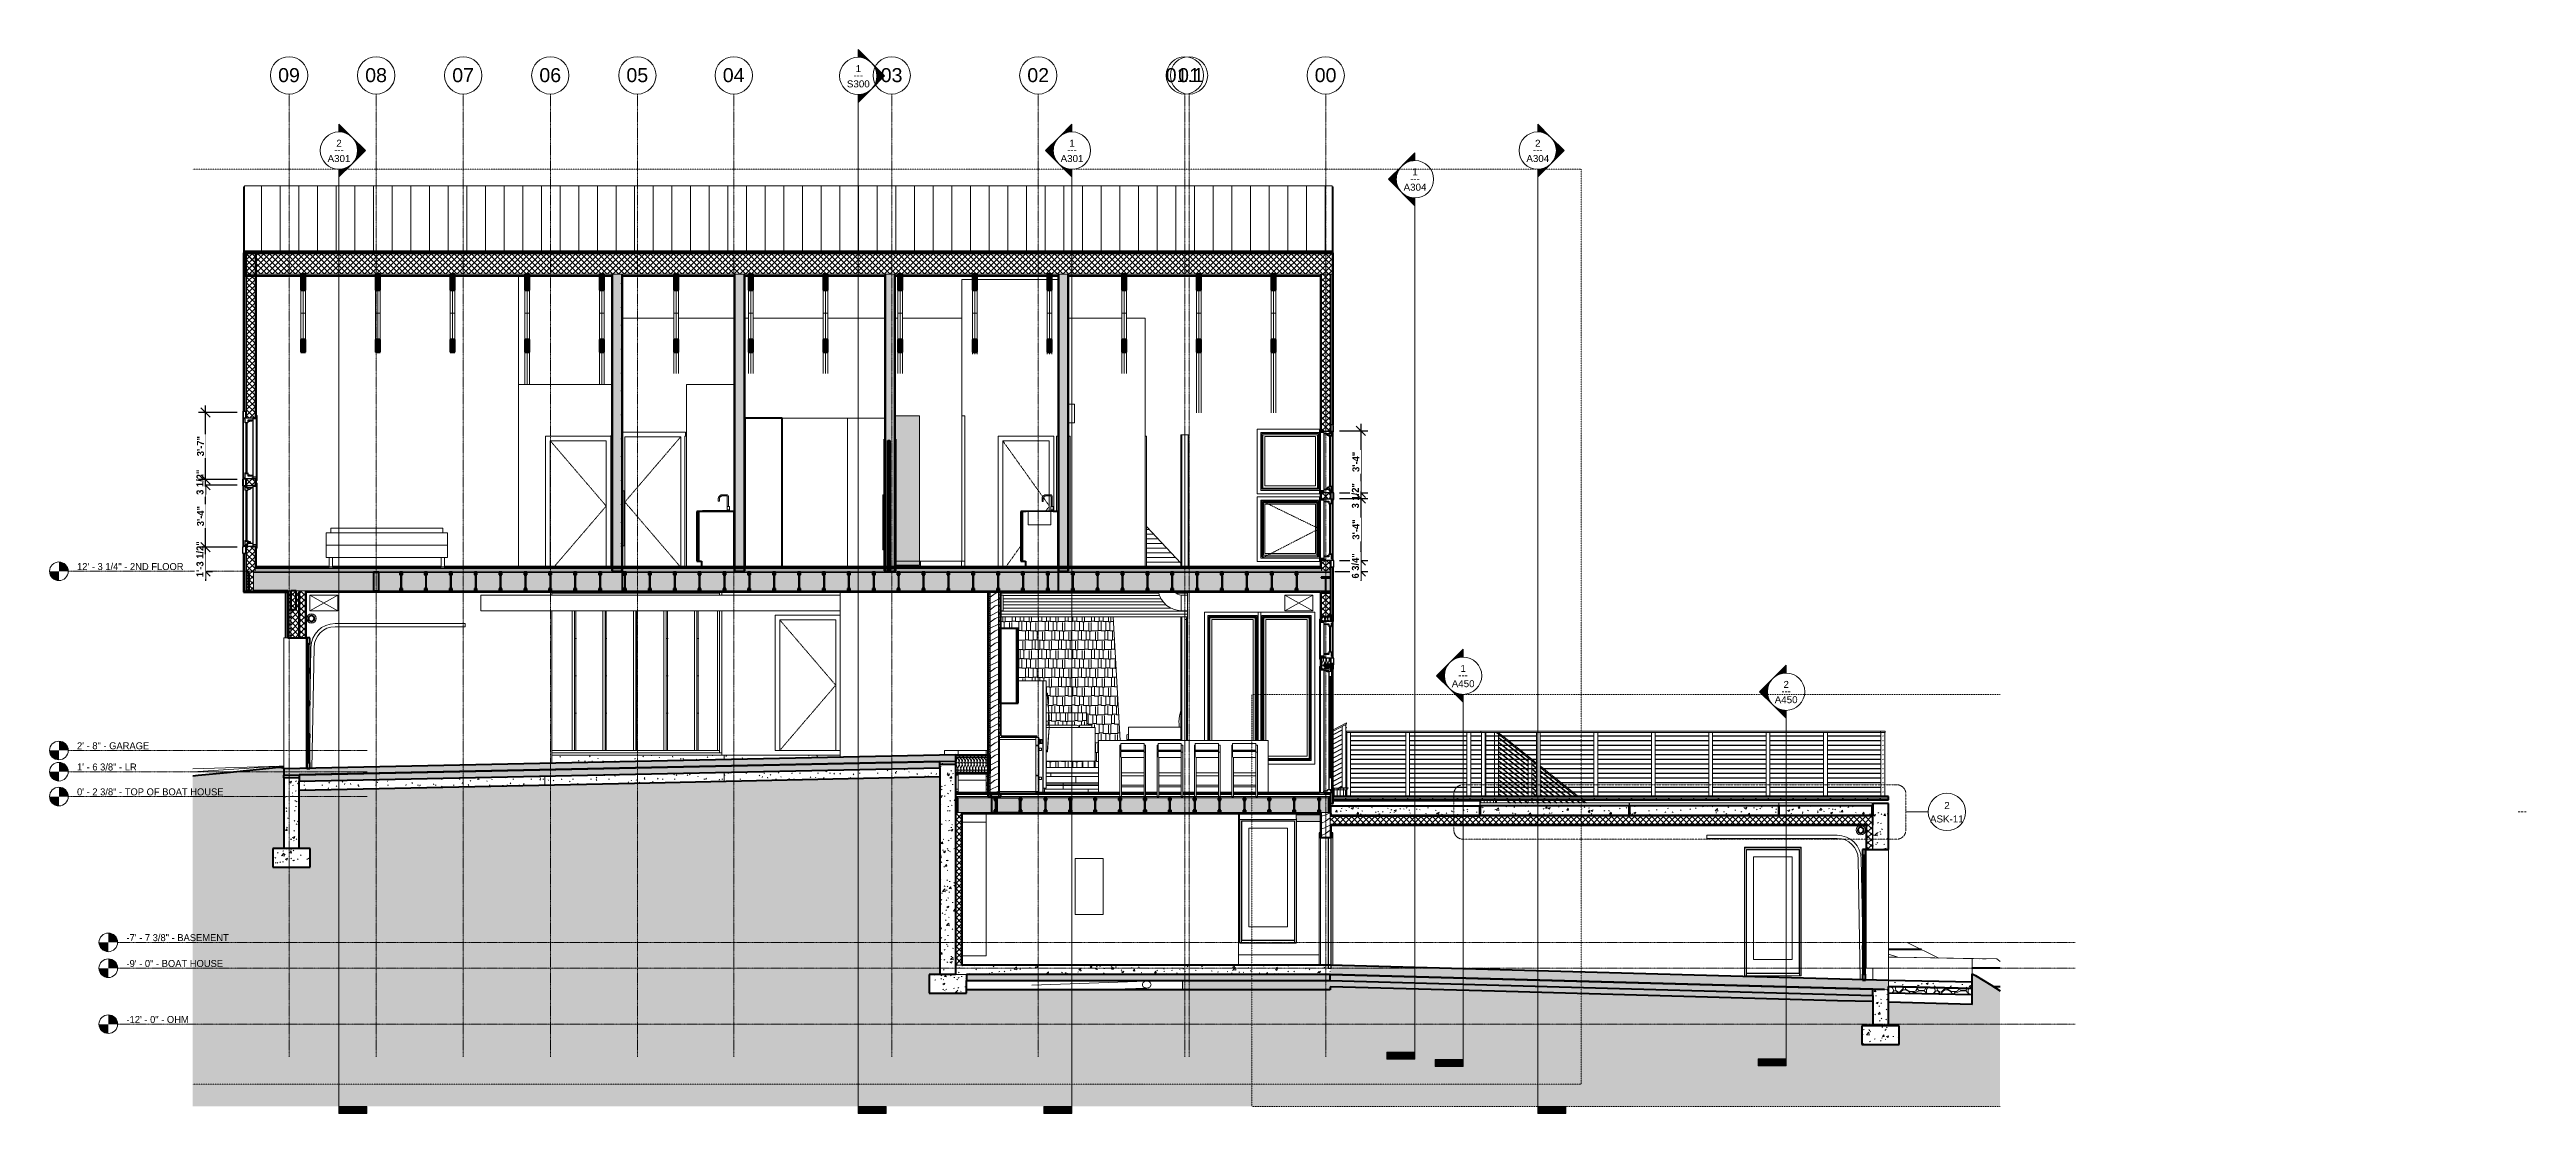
# Model space of a CAD drawing. Header units: inches. Extents: x 1892 to 3485, y -201 to 483.
import ezdxf

# ---------------------------------------------------------------- set-up
doc = ezdxf.new("R2010")
doc.units = ezdxf.units.IN
doc.header["$MEASUREMENT"] = 0
for name, pattern in [('Aligning Line 1_8_', [0.25, 0.125, -0.125]), ('Dash 1_16_', [0.125, 0.0625, -0.0625]), ('Dash Dot 3_16_', [0.3125, 0.1875, -0.0625, 0, -0.0625]), ('Grid Line 1_2_', [0.875, 0.5, -0.125, 0.125, -0.125])]:
    doc.linetypes.add(name, pattern=pattern)
for name, color, linetype, lineweight in [('A-ANNO-DIMS-1', 211, 'Continuous', 30), ('A-ANNO-SYMB', 150, 'Continuous', 9), ('A-ANNO-SYMB-1', 150, 'Dash Dot 3_16_', 9), ('A-CLNG', 13, 'Continuous', 18), ('A-CLNG-1', 13, 'Continuous', 60), ('A-CLNG-PATT-1', 13, 'Continuous', 9), ('A-DOOR', 31, 'Continuous', 18), ('A-DOOR-1', 31, 'Continuous', 60), ('A-DOOR-2', 31, 'Dash 1_16_', 9), ('A-DOOR-3', 31, 'Continuous', 9), ('A-DOOR-4', 31, 'Continuous', 30), ('A-DOOR-FRAM', 31, 'Continuous', 9), ('A-DOOR-FRAM-1', 31, 'Continuous', 30), ('A-DOOR-GLAZ', 31, 'Continuous', 9), ('A-FLOR', 192, 'Continuous', 18), ('A-FLOR-1', 192, 'Continuous', 60), ('A-FLOR-HRAL', 11, 'Continuous', 9), ('A-FLOR-LEVL', 51, 'Continuous', 9), ('A-FLOR-LEVL-1', 51, 'Grid Line 1_2_', 9), ('A-FLOR-MCUT', 51, 'Continuous', 18), ('A-FLOR-PATT-1', 8, 'Continuous', 9), ('A-GENM', 5, 'Continuous', 9), ('A-GLAZ', 151, 'Continuous', 18), ('A-GLAZ-1', 151, 'Continuous', 9), ('A-GLAZ-2', 151, 'Continuous', 30), ('A-GLAZ-3', 151, 'Dash 1_16_', 9), ('A-GLAZ-CWMG', 51, 'Continuous', 9), ('A-ROOF', 132, 'Continuous', 18), ('A-ROOF-1', 132, 'Continuous', 60), ('A-ROOF-PATT-1', 132, 'Continuous', 9), ('A-WALL', 113, 'Continuous', 18), ('A-WALL-1', 113, 'Continuous', 60), ('A-WALL-PATT', 111, 'Continuous', 18), ('A-WALL-PATT-1', 111, 'Continuous', 9), ('C-TOPO', 7, 'Continuous', 9), ('C-TOPO-1', 7, 'Continuous', 60), ('C-TOPO-MAJR', 7, 'Continuous', 80), ('E-ELEC-EQPM', 71, 'Continuous', 9), ('G-ANNO-SYMB', 111, 'Aligning Line 1_8_', 9), ('G-ANNO-SYMB-1', 111, 'Continuous', 9), ('I-FURN', 30, 'Continuous', 9), ('I-WALL', 2, 'Continuous', 18), ('I-WALL-1', 2, 'Continuous', 60), ('M-HVAC-DUCT', 70, 'Continuous', 9), ('M-HVAC-DUCT-ANNO', 70, 'Continuous', 9), ('P-PIPE', 3, 'Continuous', 9), ('P-SANR-FIXT', 6, 'Continuous', 9), ('Q-CASE', 31, 'Continuous', 9), ('Q-CASE-1', 31, 'Continuous', 60), ('Q-SPCQ', 91, 'Continuous', 9), ('S-BEAM', 12, 'Continuous', 9), ('S-BEAM-1', 12, 'Continuous', 60), ('S-COLS', 52, 'Continuous', 9), ('S-FNDN', 32, 'Continuous', 18), ('S-FNDN-1', 32, 'Continuous', 60), ('S-FNDN-2', 32, 'Continuous', 9), ('S-GRID-1', 1, 'Grid Line 1_2_', 9), ('S-GRID-IDEN', 1, 'Continuous', 9), ('S-STRS', 31, 'Continuous', 9)]:
    doc.layers.add(name, color=color, linetype=linetype, lineweight=lineweight)
doc.styles.add('Arial', font='arial.ttf', dxfattribs={"height": 9})
doc.styles.add('Arial_1', font='arial.ttf', dxfattribs={"height": 4.5})
doc.styles.add('Century Gothic', font='ufonts.com_century-gothic.ttf', dxfattribs={"height": 4.5})
doc.styles.add('Century Gothic_B', font='GOTHICB.TTF', dxfattribs={"height": 4.5})
doc.dimstyles.new('OD__1_4__Tol__', dxfattribs={"dimscale": 12, "dimtxt": 4.698757, "dimasz": 0.5, "dimexe": 0.375, "dimexo": 0.25, "dimgap": 0.0625, "dimtad": 1, "dimrnd": 0.25, "dimzin": 3, "dimdsep": 46, "dimlunit": 4, "dimtxsty": 'Century Gothic_B', "dimblk1": 'OBLIQUE', "dimblk2": 'OBLIQUE', "dimsah": 1, "dimcen": 0.09, "dimdle": 0.375, "dimazin": 0, "dimtfac": 1, "dimtdec": 4, "dimtix": 1, "dimtmove": 0, "dimatfit": 3, "dimfxl": 1, "dimtvp": 1, "dimtfill": 1, "dimfrac": 2, "dimtolj": 1, "dimtzin": 0, "dimlwd": 30, "dimlwe": 30, "dimarcsym": 2})
pattern_1 = [(50, (2504.583, 124.937), (13.77135, -1.20496), [1.44, -15.84]), (355, (2504.583, 124.937), (-2.66442, 14.44218), [1.152, -12.672]), (100.451, (2505.731, 124.837), (11.10708, 13.23737), [1.224, -13.462]), (46.184, (2504.583, 128.777), (20.4913, -3.17785), [2.16, -23.76]), (96.636, (2506.291, 128.513), (17.94587, 18.70315), [1.836, -20.193]), (351.184, (2504.583, 128.777), (17.9454, 18.7026), [1.728, -19.008]), (21, (2506.503, 127.817), (11.46052, -7.73037), [1.44, -15.84]), (326, (2506.503, 127.817), (4.67135, 13.92315), [1.152, -12.672]), (71.451, (2507.458, 127.173), (16.13207, 6.19284), [1.224, -13.462]), (37.5, (2504.583, 124.937), (0.233123, 6.39175), [0.634, -11.885, 0.634, -12.23, -12.72]), (37.5, (2504.583, 124.937), (0.233123, 6.39175), [-25.382, 0.634, -12.086]), (7.5, (2504.583, 124.937), (5.05073, 7.57304), [0.634, -6.701, 0.634, -11.597, -4.848]), (7.5, (2504.583, 124.937), (5.05073, 7.57304), [-19.565, 0.634, -4.214]), (327.5, (2500.302, 124.937), (10.24958, -0.43289), [0.634, -4.166, 0.634, -14.342, -19.872]), (327.5, (2500.302, 124.937), (10.24958, -0.43289), [-19.776, 0.634, -19.238]), (317.5, (2498.382, 124.937), (11.19739, 1.92214), [0.634, -5.606, 0.634, -9.312, -14.112]), (317.5, (2498.382, 124.937), (11.19739, 1.92214), [-16.186, 0.634, -13.478])]
pattern_2 = [(0, (2504.583, 124.937), (15.36, 3.84), [0.634, -10.886, 0.634, -10.886, -61.44]), (0, (2504.583, 124.937), (15.36, 3.84), [-23.04, 0.634, -22.406, 0.634, -10.886, -26.88]), (0, (2504.583, 124.937), (15.36, 3.84), [-57.6, 0.634, -7.046, 0.634, -18.566]), (120, (2510.343, 126.857), (-11.005538, 11.38215), [0.634, -10.886, 0.634, -10.886, -61.44]), (120, (2510.343, 126.857), (-11.005538, 11.38215), [-23.04, 0.634, -22.406, 0.634, -10.886, -26.88]), (120, (2510.343, 126.857), (-11.005538, 11.38215), [-57.6, 0.634, -7.046, 0.634, -18.566]), (240, (2512.263, 134.537), (-4.354462, -15.22215), [0.634, -10.886, 0.634, -10.886, -61.44]), (240, (2512.263, 134.537), (-4.354462, -15.22215), [-23.04, 0.634, -22.406, 0.634, -10.886, -26.88]), (240, (2512.263, 134.537), (-4.354462, -15.22215), [-57.6, 0.634, -7.046, 0.634, -18.566])]
pattern_3 = [(45, (2504.583, 124.937), (-1.856155, 1.856155), []), (135, (2504.583, 124.937), (-1.856155, -1.856155), [])]
pattern_4 = [(0, (2504.583, 124.937), (0, 2.399), []), (315, (2504.583, 124.937), (2.398506, 0), [3.393, -3.393]), (45, (2504.583, 124.937), (2.398506, 0), [3.393, -3.393])]
pattern_5 = [(216.87, (2507.782, 132.934), (23.9897714, 15.993643), [3.998, -35.986]), (206.565, (2512.58, 130.535), (-7.99708, -7.99662), [8.941, -8.941]), (198.435, (2512.58, 126.537), (-15.993845, -7.997098), [5.058, -20.23])]
pattern_6 = [(161.57, (2504.823, 125.177), (-1.92045124, 0.00015035), [0, -13.661, 1.517, 0]), (18.43, (2504.343, 125.177), (-1.92045124, -0.00015035), [0, -13.661, 1.517, 0]), (108.43, (2504.823, 125.177), (0.9599691, -4.80073665), [4.553, -10.625]), (71.57, (2504.343, 125.177), (0.9599691, 4.80073665), [4.553, -10.625])]
pattern_7 = [(355.236, (2504.583, 129.017), (-263.9996864, 24.0015455), [2.89, -286.108]), (11.31, (2507.463, 128.777), (96.00039, 24.000414), [3.671, -118.705]), (45, (2511.063, 129.497), (0, 24.0006), [2.715, -31.226]), (46.848, (2512.983, 131.417), (335.9980391, 360.0023588), [5.264, -521.098]), (12.995, (2516.583, 135.257), (-215.999946, -48.001379), [3.202, -316.998]), (0, (2519.703, 135.977), (24, 24), [6, -18]), (350.538, (2525.703, 135.977), (-120.000217, 23.99977), [2.92, -143.067]), (354.289, (2504.583, 135.497), (-215.999717, 24.001433), [2.412, -238.785]), (0, (2506.983, 135.257), (24, 24), [3.6, -20.4]), (28.301, (2510.583, 135.257), (263.999841, 144.000819), [3.544, -350.812]), (52.125, (2513.703, 136.937), (-96.000349, -120.000279), [5.473, -268.169]), (39.289, (2517.063, 141.257), (144.000322, 119.999016), [3.411, -337.693]), (6.34, (2519.703, 143.417), (192.000086, 23.998999), [4.347, -212.983]), (348.111, (2524.023, 143.897), (-335.9991112, 72.0018444), [4.66, -461.336]), (353.29, (2504.583, 142.937), (216.000198, -24.0007422), [4.108, -406.706]), (3.367, (2508.663, 142.457), (384.000105, 24.003305), [4.087, -404.618]), (33.69, (2512.743, 142.697), (-47.99962, -24.00016), [4.327, -82.207]), (47.49, (2516.343, 145.097), (239.998435, 264.0019564), [3.907, -386.785]), (14.931, (2518.983, 147.977), (264.000774, 71.9981694), [3.726, -368.854]), (0, (2522.583, 148.937), (24, 24), [2.88, -21.12]), (347.005, (2525.463, 148.937), (215.999946, -48.001379), [3.202, -316.998]), (0, (2512.023, 124.937), (24, 24), [0.063, -23.937]), (223.152, (2515.383, 128.537), (360.0023588, 335.9980391), [5.264, -521.098]), (206.565, (2511.543, 148.937), (-23.99974, -23.9997), [2.147, -51.519]), (188.13, (2509.623, 147.977), (-144.000218, -23.999654), [3.394, -166.312]), (156.801, (2506.263, 147.497), (-119.99995, 48.001369), [1.828, -180.951]), (26.565, (2515.383, 128.537), (23.99974, 23.9997), [2.683, -50.982]), (6.71, (2517.783, 129.737), (-216.000198, -24.0007422), [4.108, -406.706]), (349.875, (2521.863, 130.217), (407.9992525, -72.0020701), [6.826, -675.804]), (349.695, (2504.583, 126.377), (144.000477, -24.0001035), [2.683, -265.645]), (15.524, (2507.223, 125.897), (-264.000139, -71.9991673), [4.484, -443.873]), (42.879, (2511.543, 127.097), (-311.9990114, -288.0003535), [4.585, -453.934]), (34.695, (2514.903, 130.217), (240.0000585, 167.9992156), [3.795, -375.679]), (9.462, (2518.023, 132.377), (120.000217, 23.99977), [4.38, -141.607]), (353.418, (2522.343, 133.097), (-408.0001485, 48.0004238), [6.281, -621.859]), (351.87, (2504.583, 132.377), (-144.000218, 23.999654), [3.394, -166.312]), (11.31, (2507.943, 131.897), (96.00039, 24.000414), [3.671, -118.705]), (42.51, (2511.543, 132.617), (-264.0019564, -239.998435), [3.907, -386.785]), (45, (2514.423, 135.257), (0, 24.0006), [4.412, -29.529]), (17.354, (2517.543, 138.377), (-311.9999793, -95.999553), [4.023, -398.29]), (356.633, (2521.383, 139.577), (-384.000105, 24.003305), [4.087, -404.618]), (342.897, (2525.463, 139.337), (239.999665, -72.0006297), [3.264, -323.171]), (351.254, (2504.583, 138.377), (168.000296, -23.999242), [3.157, -312.514]), (14.931, (2507.703, 137.897), (264.000774, 71.9981694), [3.726, -368.854]), (32.005, (2511.303, 138.857), (-120.000722, -71.999341), [4.528, -221.887]), (49.899, (2515.143, 141.257), (-264.0002635, -311.9996052), [5.961, -590.186]), (15.945, (2518.983, 145.817), (-96.00064, -23.999112), [3.494, -171.228]), (353.991, (2522.343, 146.777), (240.0002348, -24.000218), [4.585, -453.934]), (336.801, (2526.903, 146.297), (119.99995, -48.001369), [1.828, -180.951]), (350.538, (2504.583, 145.577), (-120.000217, 23.99977), [2.92, -143.067]), (10.008, (2507.463, 145.097), (264.00047, 47.999892), [4.143, -410.161]), (37.405, (2511.543, 145.817), (312.0020274, 239.997904), [5.136, -508.486]), (29.055, (2515.623, 124.937), (167.999253, 96.001016), [2.471, -244.624]), (10.784, (2517.783, 126.137), (-384.0003557, -71.997667), [5.131, -507.931]), (352.875, (2522.823, 127.097), (-168.000466, 24.000177), [5.805, -187.689])]
pattern_8 = [(212.005, (2502.971, 128.968), (-80.619876, -53.746335), [2.535, -250.987]), (213.69, (2504.583, 130.043), (-26.87387, -26.87325), [1.938, -94.955]), (198.435, (2505.389, 130.312), (-53.747, -26.8734), [0.85, -84.131]), (180, (2506.464, 130.312), (-3e-15, -26.873), [1.075, -25.798]), (161.565, (2507.27, 130.043), (-26.87304, 2e-05), [0.85, -84.131]), (333.435, (2507.539, 149.392), (26.87306, 2e-05), [1.202, -58.889]), (296.565, (2507.27, 149.93), (26.87304, -26.87309), [0.601, -59.49]), (270, (2507.27, 151.273), (26.873, 2e-15), [1.344, -25.53]), (186.34, (2507.539, 133.806), (-214.986308, -26.872903), [2.433, -240.914]), (296.565, (2513.451, 150.467), (26.87304, -26.87309), [0.601, -59.49]), (303.69, (2512.914, 151.273), (26.87325, -26.87387), [0.969, -95.924]), (229.399, (2517.214, 139.449), (-134.365571, -161.240653), [2.478, -245.282]), (243.435, (2518.02, 141.061), (2e-05, -26.87306), [1.803, -58.288]), (213.69, (2527.425, 138.105), (-26.87387, -26.87325), [0.969, -95.924]), (33.69, (2519.363, 130.581), (26.87387, 26.87325), [0.969, -95.924]), (0, (2518.826, 130.58), (0, 26.873), [0.537, -26.336]), (333.435, (2518.288, 130.85), (26.87306, 2e-05), [0.601, -59.49]), (284.036, (2518.02, 131.925), (26.87309, -80.61944), [1.108, -109.693]), (270, (2518.02, 132.462), (26.873, 2e-15), [0.537, -26.336]), (243.435, (2518.02, 132.999), (2e-05, -26.87306), [0.601, -59.49]), (135, (2518.02, 133.268), (-26.8729, 2e-15), [0.38, -37.625]), (90, (2518.02, 133), (-26.873, 2e-15), [0.269, -26.605]), (18.435, (2527.694, 145.361), (53.747, 26.8734), [1.7, -83.281]), (6.34, (2529.307, 145.899), (214.986308, 26.872903), [2.433, -240.914]), (180, (2528.232, 139.45), (-3e-15, -26.873), [1.612, -25.261]), (197.354, (2532.531, 140.793), (-80.6202226, -26.87323), [4.505, -445.973]), (198.435, (2533.338, 141.061), (-53.747, -26.8734), [0.85, -84.131]), (213.69, (2534.144, 141.599), (-26.87387, -26.87325), [0.969, -95.924]), (251.565, (2534.412, 142.405), (-2e-05, -26.87304), [0.85, -84.131]), (243.435, (2534.681, 142.943), (2e-05, -26.87306), [0.601, -59.49]), (270, (2534.68, 143.48), (26.873, 2e-15), [0.537, -26.336]), (293.199, (2533.875, 145.361), (26.874084, -53.74642), [2.047, -202.614]), (315, (2533.069, 146.167), (26.8729, 0), [1.14, -36.864]), (0, (2531.725, 146.167), (0, 26.873), [1.344, -25.53]), (341.565, (2525.813, 139.718), (26.87304, -2e-05), [0.85, -84.131]), (303.69, (2525.276, 140.524), (26.87325, -26.87387), [0.969, -95.924]), (279.462, (2525.007, 142.136), (26.87256, -134.366403), [1.635, -161.829]), (270, (2525.007, 143.75), (26.873, 2e-15), [1.612, -25.261]), (239.036, (2525.813, 145.092), (-26.873028, -53.74617), [1.567, -155.13]), (188.13, (2527.694, 145.361), (-161.240193, -26.872598), [1.9, -188.123]), (116.565, (2507.808, 144.555), (-26.87304, 26.87309), [0.601, -59.49]), (135, (2508.345, 144.018), (-26.8729, 2e-15), [0.76, -37.244]), (168.69, (2509.689, 143.749), (-26.872813, 0.000228), [1.37, -135.657]), (191.31, (2511.033, 144.018), (-107.493183, -26.873136), [1.37, -135.657]), (194.036, (2512.108, 144.286), (-80.61944, -26.87309), [1.108, -109.693]), (236.31, (2512.645, 145.092), (-26.87322, -53.74604), [0.969, -95.924]), (236.31, (2513.183, 145.899), (-26.87322, -53.74604), [0.969, -95.924]), (270, (2513.183, 146.705), (26.873, 2e-15), [0.806, -26.067]), (291.801, (2512.645, 148.049), (26.872702, -53.746922), [1.447, -143.27]), (116.565, (2512.914, 142.405), (-26.87304, 26.87309), [1.202, -58.889]), (168.69, (2514.257, 142.136), (-26.872813, 0.000228), [1.37, -135.657]), (194.036, (2515.332, 142.405), (-80.61944, -26.87309), [1.108, -109.693]), (225, (2516.139, 143.211), (2e-15, -26.8729), [1.14, -36.864]), (251.565, (2516.407, 144.018), (-2e-05, -26.87304), [0.85, -84.131]), (296.565, (2515.87, 145.092), (26.87304, -26.87309), [1.202, -58.889]), (315, (2515.332, 145.63), (26.8729, 0), [0.76, -37.244]), (326.31, (2514.526, 146.167), (53.74604, -26.87322), [0.969, -95.924]), (0, (2513.99, 146.167), (0, 26.873), [0.537, -26.336]), (33.69, (2513.183, 145.63), (26.87387, 26.87325), [0.969, -95.924]), (71.565, (2512.914, 144.824), (2e-05, 26.87304), [0.85, -84.131]), (63.435, (2512.645, 144.286), (-2e-05, 26.87306), [0.601, -59.49]), (71.565, (2512.376, 143.48), (2e-05, 26.87304), [0.85, -84.131]), (104.036, (2512.376, 142.405), (-26.87309, 80.61944), [1.108, -109.693]), (45, (2511.839, 141.868), (0, 26.8729), [0.76, -37.244]), (18.435, (2511.033, 141.599), (53.747, 26.8734), [0.85, -84.131]), (0, (2509.69, 141.6), (0, 26.873), [1.344, -25.53]), (14.036, (2508.614, 141.33), (80.61944, 26.87309), [1.108, -109.693]), (341.565, (2507.808, 141.599), (26.87304, -2e-05), [0.85, -84.131]), (270, (2507.808, 142.405), (26.873, 2e-15), [0.806, -26.067]), (225, (2508.614, 143.211), (2e-15, -26.8729), [1.14, -36.864]), (198.435, (2510.226, 143.749), (-53.747, -26.8734), [1.7, -83.281]), (180, (2511.57, 143.75), (-3e-15, -26.873), [1.344, -25.53]), (153.435, (2512.108, 143.48), (-26.87306, -2e-05), [0.601, -59.49]), (206.565, (2522.319, 139.18), (-26.87309, -26.87304), [0.601, -59.49]), (146.31, (2523.126, 138.643), (-53.74604, 26.87322), [0.969, -95.924]), (119.745, (2524.201, 136.762), (-80.619755, 134.36604), [2.167, -214.493]), (95.711, (2524.469, 134.074), (-26.874985, 241.859121), [2.701, -267.372]), (90, (2524.47, 133.806), (-26.873, 2e-15), [0.269, -26.605]), (63.435, (2524.201, 133.268), (-2e-05, 26.87306), [0.601, -59.49]), (26.565, (2523.663, 132.999), (26.87309, 26.87304), [0.601, -59.49]), (0, (2522.857, 133), (0, 26.873), [0.806, -26.067]), (0, (2522.588, 133), (0, 26.873), [0.269, -26.605]), (0, (2522.05, 133), (0, 26.873), [0.537, -26.336]), (326.31, (2521.245, 133.537), (53.74604, -26.87322), [0.969, -95.924]), (333.435, (2520.707, 133.806), (26.87306, 2e-05), [0.601, -59.49]), (284.036, (2520.438, 134.881), (26.87309, -80.61944), [1.108, -109.693]), (270, (2520.438, 135.418), (26.873, 2e-15), [0.537, -26.336]), (270, (2520.438, 136.224), (26.873, 2e-15), [0.806, -26.067]), (258.69, (2520.707, 137.568), (-0.000228, -26.872813), [1.37, -135.657]), (231.34, (2521.782, 138.912), (-80.620223, -107.493037), [1.721, -170.352]), (270, (2527.425, 138.374), (26.873, 2e-15), [0.269, -26.605]), (270, (2527.425, 138.643), (26.873, 2e-15), [0.269, -26.605]), (326.31, (2526.619, 139.18), (53.74604, -26.87322), [0.969, -95.924]), (333.435, (2525.007, 139.987), (26.87306, 2e-05), [1.803, -58.288]), (0, (2523.663, 139.987), (0, 26.873), [1.344, -25.53]), (63.435, (2523.394, 139.449), (-2e-05, 26.87306), [0.601, -59.49]), (90, (2523.394, 138.374), (-26.873, 2e-15), [1.075, -25.798]), (135, (2524.201, 137.568), (-26.8729, 2e-15), [1.14, -36.864]), (161.565, (2525.007, 137.299), (-26.87304, 2e-05), [0.85, -84.131]), (180, (2525.813, 137.3), (-3e-15, -26.873), [0.806, -26.067]), (198.435, (2526.619, 137.568), (-53.747, -26.8734), [0.85, -84.131]), (351.87, (2516.139, 152.08), (26.873028, -0.000376), [3.8, -186.222]), (14.036, (2515.064, 151.811), (80.61944, 26.87309), [1.108, -109.693]), (53.13, (2514.257, 150.736), (53.746544, 80.620104), [1.344, -133.023]), (95.194, (2514.526, 147.78), (-26.871261, 268.732839), [2.968, -293.857]), (101.31, (2514.795, 146.436), (-26.873136, 107.493183), [1.37, -135.657]), (143.13, (2515.87, 145.63), (-80.620104, 53.746544), [1.344, -133.023]), (161.565, (2516.676, 145.361), (-26.87304, 2e-05), [0.85, -84.131]), (198.435, (2517.482, 145.63), (-53.747, -26.8734), [0.85, -84.131]), (225, (2518.826, 146.974), (2e-15, -26.8729), [1.9, -36.104]), (228.814, (2520.707, 149.123), (-161.239614, -188.112355), [2.857, -282.81]), (251.565, (2520.976, 149.93), (-2e-05, -26.87304), [0.85, -84.131]), (270, (2520.976, 150.198), (26.873, 2e-15), [0.269, -26.605]), (288.435, (2520.707, 151.005), (26.8734, -53.747), [0.85, -84.131]), (326.31, (2519.901, 151.542), (53.74604, -26.87322), [0.969, -95.924]), (90, (2507.54, 145.092), (-26.873, 2e-15), [1.881, -24.992]), (338.199, (2511.301, 148.586), (80.619823, -26.87288), [1.447, -143.27]), (0, (2509.69, 148.586), (0, 26.873), [1.612, -25.261]), (30.964, (2508.345, 147.78), (80.6192, 53.74697), [1.567, -155.13]), (45, (2507.539, 146.974), (0, 26.8729), [1.14, -36.864]), (90, (2503.24, 136.493), (-26.873, 2e-15), [1.881, -24.992]), (116.565, (2504.046, 134.881), (-26.87304, 26.87309), [1.803, -58.288]), (153.435, (2505.658, 134.074), (-26.87306, -2e-05), [1.803, -58.288]), (180, (2507.002, 134.074), (-3e-15, -26.873), [1.344, -25.53]), (218.66, (2508.345, 135.149), (-26.873042, -26.873378), [1.721, -170.352]), (231.34, (2509.42, 136.493), (-80.620223, -107.493037), [1.721, -170.352]), (213.69, (2511.033, 137.568), (-26.87387, -26.87325), [1.938, -94.955]), (239.036, (2511.839, 138.912), (-26.873028, -53.74617), [1.567, -155.13]), (270, (2511.84, 139.45), (26.873, 2e-15), [0.537, -26.336]), (270, (2511.84, 140.255), (26.873, 2e-15), [0.806, -26.067]), (315, (2511.033, 141.061), (26.8729, 0), [1.14, -36.864]), (350.538, (2509.42, 141.33), (26.873645, 0.00015), [1.635, -161.829]), (14.036, (2507.27, 140.793), (80.61944, 26.87309), [2.216, -108.585]), (18.435, (2504.852, 139.987), (53.747, 26.8734), [2.549, -82.431]), (45, (2504.046, 139.18), (0, 26.8729), [1.14, -36.864]), (45, (2503.239, 138.374), (0, 26.8729), [1.14, -36.864]), (108.435, (2509.152, 132.462), (-26.8734, 53.747), [1.7, -83.281]), (126.87, (2509.958, 131.387), (-26.87385, 26.87335), [1.344, -133.023]), (146.31, (2510.764, 130.85), (-53.74604, 26.87322), [0.969, -95.924]), (161.565, (2511.57, 130.581), (-26.87304, 2e-05), [0.85, -84.131]), (135, (2512.376, 129.775), (-26.8729, 2e-15), [1.14, -36.864]), (161.565, (2513.183, 129.506), (-26.87304, 2e-05), [0.85, -84.131]), (180, (2513.99, 129.506), (-3e-15, -26.873), [0.806, -26.067]), (206.565, (2514.526, 129.775), (-26.87309, -26.87304), [0.601, -59.49]), (206.565, (2515.601, 130.312), (-26.87309, -26.87304), [1.202, -58.889]), (189.462, (2517.214, 130.581), (-134.366403, -26.87256), [1.635, -161.829]), (243.435, (2517.751, 131.656), (2e-05, -26.87306), [1.202, -58.889]), (270, (2517.75, 131.925), (26.873, 2e-15), [0.269, -26.605]), (270, (2517.75, 132.462), (26.873, 2e-15), [0.537, -26.336]), (326.31, (2516.945, 134.074), (53.74604, -26.87322), [0.969, -95.924]), (327.995, (2514.795, 135.418), (134.367248, -80.618618), [2.535, -250.987]), (329.036, (2513.451, 136.224), (53.74617, -26.873028), [1.567, -155.13]), (341.565, (2511.839, 136.762), (26.87304, -2e-05), [1.7, -83.281]), (0, (2510.764, 136.762), (0, 26.873), [1.075, -25.798]), (33.69, (2509.958, 136.224), (26.87387, 26.87325), [0.969, -95.924]), (53.13, (2509.152, 135.149), (53.746544, 80.620104), [1.344, -133.023]), (63.435, (2508.614, 134.074), (-2e-05, 26.87306), [1.202, -58.889]), (225, (2520.976, 131.925), (2e-15, -26.8729), [1.14, -36.864]), (236.31, (2521.513, 132.731), (-26.87322, -53.74604), [0.969, -95.924]), (270, (2521.513, 133), (26.873, 2e-15), [0.269, -26.605]), (315, (2520.976, 133.537), (26.8729, 0), [0.76, -37.244]), (333.435, (2519.901, 134.074), (26.87306, 2e-05), [1.202, -58.889]), (18.435, (2518.288, 133.537), (53.747, 26.8734), [1.7, -83.281]), (75.964, (2518.02, 132.462), (-0.000357, 26.87343), [1.108, -109.693]), (71.565, (2505.927, 127.356), (2e-05, 26.87304), [0.85, -84.131]), (135, (2506.464, 126.819), (-26.8729, 2e-15), [0.76, -37.244]), (146.31, (2507.27, 126.281), (-53.74604, 26.87322), [0.969, -95.924]), (153.435, (2508.345, 125.744), (-26.87306, -2e-05), [1.202, -58.889]), (180, (2508.614, 125.744), (-3e-15, -26.873), [0.269, -26.605]), (161.565, (2509.42, 125.475), (-26.87304, 2e-05), [0.85, -84.131]), (180, (2510.495, 125.475), (-3e-15, -26.873), [1.075, -25.798]), (198.435, (2511.301, 125.744), (-53.747, -26.8734), [0.85, -84.131]), (210.964, (2512.645, 126.55), (-80.6192, -53.74697), [1.567, -155.13]), (206.565, (2513.183, 126.819), (-26.87309, -26.87304), [0.601, -59.49]), (251.565, (2513.451, 127.625), (-2e-05, -26.87304), [0.85, -84.131]), (303.69, (2512.914, 128.431), (26.87325, -26.87387), [0.969, -95.924]), (306.87, (2512.108, 129.506), (26.87385, -26.87335), [1.344, -133.023]), (323.13, (2511.033, 130.312), (80.620104, -53.746544), [1.344, -133.023]), (345.964, (2509.958, 130.581), (26.87343, 0.000357), [1.108, -109.693]), (18.435, (2509.152, 130.312), (53.747, 26.8734), [0.85, -84.131]), (30.964, (2507.808, 129.506), (80.6192, 53.74697), [1.567, -155.13]), (39.806, (2506.196, 128.162), (26.872563, 26.87335), [2.099, -207.788]), (135, (2514.257, 125.744), (-26.8729, 2e-15), [0.38, -37.625]), (153.435, (2514.795, 125.475), (-26.87306, -2e-05), [0.601, -59.49]), (191.31, (2516.139, 125.744), (-107.493183, -26.873136), [1.37, -135.657]), (165.964, (2517.214, 125.475), (-26.87343, -0.000357), [1.108, -109.693]), (175.236, (2520.438, 125.206), (-26.872853, -0.000164), [3.236, -320.361]), (206.565, (2520.976, 125.475), (-26.87309, -26.87304), [0.601, -59.49]), (225, (2521.513, 126.012), (2e-15, -26.8729), [0.76, -37.244]), (270, (2521.513, 127.356), (26.873, 2e-15), [1.344, -25.53]), (270, (2521.513, 128.162), (26.873, 2e-15), [0.806, -26.067]), (308.66, (2520.438, 129.506), (26.873378, -26.873042), [1.721, -170.352]), (338.199, (2519.095, 130.043), (80.619823, -26.87288), [1.447, -143.27]), (348.69, (2517.751, 130.312), (26.872813, -0.000228), [1.37, -135.657]), (18.435, (2515.332, 129.506), (53.747, 26.8734), [2.549, -82.431]), (36.87, (2514.257, 128.7), (26.87335, 26.87385), [1.344, -133.023]), (68.199, (2513.72, 127.356), (26.87288, 80.619823), [1.447, -143.27]), (101.31, (2513.989, 126.012), (-26.873136, 107.493183), [1.37, -135.657]), (348.69, (2511.57, 151.542), (26.872813, -0.000228), [1.37, -135.657]), (354.806, (2508.614, 151.811), (26.873363, 0.000201), [2.968, -293.857]), (0, (2507.808, 151.81), (0, 26.873), [0.806, -26.067]), (45, (2507.27, 151.273), (0, 26.8729), [0.76, -37.244]), (180, (2509.42, 148.855), (-3e-15, -26.873), [0.806, -26.067]), (188.13, (2511.301, 149.123), (-161.240193, -26.872598), [1.9, -188.123]), (172.875, (2513.451, 148.855), (-26.87349, 0.00024), [2.167, -214.493]), (225, (2513.72, 149.123), (2e-15, -26.8729), [0.38, -37.625]), (270, (2513.72, 149.93), (26.873, 2e-15), [0.806, -26.067]), (161.565, (2522.319, 150.736), (-26.87304, 2e-05), [0.85, -84.131]), (180, (2523.394, 150.736), (-3e-15, -26.873), [1.075, -25.798]), (198.435, (2524.201, 151.005), (-53.747, -26.8734), [0.85, -84.131]), (170.538, (2525.813, 150.736), (-26.873645, -0.00015), [1.635, -161.829]), (213.69, (2526.619, 151.273), (-26.87387, -26.87325), [0.969, -95.924]), (270, (2526.62, 151.542), (26.873, 2e-15), [0.269, -26.605]), (296.565, (2526.35, 152.08), (26.87304, -26.87309), [0.601, -59.49]), (341.565, (2524.738, 152.617), (26.87304, -2e-05), [1.7, -83.281]), (341.565, (2523.126, 153.154), (26.87304, -2e-05), [1.7, -83.281]), (14.036, (2522.051, 152.886), (80.61944, 26.87309), [1.108, -109.693]), (45, (2521.245, 152.08), (0, 26.8729), [1.14, -36.864]), (104.036, (2521.513, 151.005), (-26.87309, 80.61944), [1.108, -109.693]), (0, (2500.552, 127.625), (0, 26.873), [0.269, -26.605]), (315, (2500.015, 128.162), (26.8729, 0), [0.76, -37.244]), (274.764, (2499.746, 131.387), (26.875449, -295.606197), [3.236, -320.361]), (255.964, (2500.015, 132.462), (0.000357, -26.87343), [1.108, -109.693]), (225, (2500.552, 132.999), (2e-15, -26.8729), [0.76, -37.244]), (198.435, (2502.971, 133.806), (-53.747, -26.8734), [2.549, -82.431]), (180, (2503.24, 133.806), (-3e-15, -26.873), [0.269, -26.605]), (171.87, (2505.121, 133.537), (-26.873028, 0.000376), [1.9, -188.123]), (146.31, (2508.345, 133.268), (-53.74604, 26.87322), [0.969, -95.924]), (108.435, (2508.883, 131.656), (-26.8734, 53.747), [1.7, -83.281]), (90, (2508.883, 131.387), (-26.873, 2e-15), [0.269, -26.605]), (71.565, (2508.614, 130.581), (2e-05, 26.87304), [0.85, -84.131]), (26.565, (2508.077, 130.312), (26.87309, 26.87304), [0.601, -59.49]), (18.435, (2507.27, 130.043), (53.747, 26.8734), [0.85, -84.131]), (126.87, (2521.782, 128.162), (-26.87385, 26.87335), [1.344, -133.023]), (123.69, (2522.319, 127.356), (-26.87325, 26.87387), [0.969, -95.924]), (149.036, (2523.663, 126.55), (-53.74617, 26.873028), [1.567, -155.13]), (168.69, (2525.007, 126.281), (-26.872813, 0.000228), [1.37, -135.657]), (213.69, (2525.813, 126.819), (-26.87387, -26.87325), [0.969, -95.924]), (251.565, (2526.082, 127.625), (-2e-05, -26.87304), [0.85, -84.131]), (270, (2526.082, 127.894), (26.873, 2e-15), [0.269, -26.605]), (279.462, (2525.813, 129.506), (26.87256, -134.366403), [1.635, -161.829]), (243.435, (2526.082, 130.043), (2e-05, -26.87306), [0.601, -59.49]), (270, (2526.082, 130.312), (26.873, 2e-15), [0.269, -26.605]), (296.565, (2525.276, 131.925), (26.87304, -26.87309), [1.803, -58.288]), (329.036, (2523.932, 132.731), (53.74617, -26.873028), [1.567, -155.13]), (8.13, (2522.051, 132.462), (161.240193, 26.872598), [1.9, -188.123]), (45, (2520.976, 131.387), (0, 26.8729), [1.52, -36.484]), (45, (2520.438, 130.85), (0, 26.8729), [0.76, -37.244]), (90, (2520.438, 130.043), (-26.873, 2e-15), [0.806, -26.067]), (123.69, (2520.976, 129.237), (-26.87325, 26.87387), [0.969, -95.924]), (101.31, (2525.007, 134.074), (-26.873136, 107.493183), [1.37, -135.657]), (108.435, (2525.276, 133.268), (-26.8734, 53.747), [0.85, -84.131]), (135, (2525.544, 132.999), (-26.8729, 2e-15), [0.38, -37.625]), (180, (2526.35, 133), (-3e-15, -26.873), [0.806, -26.067]), (213.69, (2527.157, 133.537), (-26.87387, -26.87325), [0.969, -95.924]), (187.125, (2529.307, 133.806), (-188.113443, -26.873064), [2.167, -214.493]), (236.31, (2529.844, 134.612), (-26.87322, -53.74604), [0.969, -95.924]), (270, (2529.844, 134.88), (26.873, 2e-15), [0.269, -26.605]), (288.435, (2529.575, 135.687), (26.8734, -53.747), [0.85, -84.131]), (285.945, (2529.038, 137.568), (26.872526, -80.620535), [1.956, -193.684]), (315, (2528.5, 138.105), (26.8729, 0), [0.76, -37.244]), (18.435, (2527.694, 137.837), (53.747, 26.8734), [0.85, -84.131]), (29.745, (2525.813, 136.762), (134.36604, 80.619755), [2.167, -214.493]), (18.435, (2525.007, 136.493), (53.747, 26.8734), [0.85, -84.131]), (75.964, (2524.738, 135.418), (-0.000357, 26.87343), [1.108, -109.693]), (180, (2516.945, 142.405), (-3e-15, -26.873), [0.806, -26.067]), (180, (2517.482, 142.405), (-3e-15, -26.873), [0.537, -26.336]), (135, (2518.02, 141.868), (-26.8729, 2e-15), [0.76, -37.244]), (90, (2518.02, 141.06), (-26.873, 2e-15), [0.806, -26.067]), (26.565, (2513.989, 136.762), (26.87309, 26.87304), [1.803, -58.288]), (341.565, (2513.183, 137.03), (26.87304, -2e-05), [0.85, -84.131]), (300.964, (2512.376, 138.374), (53.74697, -80.6192), [1.567, -155.13]), (71.565, (2517.482, 139.18), (2e-05, 26.87304), [0.85, -84.131]), (90, (2517.482, 137.837), (-26.873, 2e-15), [1.344, -25.53]), (123.69, (2518.02, 137.03), (-26.87325, 26.87387), [0.969, -95.924]), (153.435, (2519.095, 136.493), (-26.87306, -2e-05), [1.202, -58.889]), (198.435, (2519.901, 136.762), (-53.747, -26.8734), [0.85, -84.131]), (243.435, (2520.17, 137.299), (2e-05, -26.87306), [0.601, -59.49]), (255.964, (2520.438, 138.374), (0.000357, -26.87343), [1.108, -109.693]), (251.565, (2520.707, 139.18), (-2e-05, -26.87304), [0.85, -84.131]), (291.801, (2520.17, 140.524), (26.872702, -53.746922), [1.447, -143.27]), (323.13, (2519.095, 141.33), (80.620104, -53.746544), [1.344, -133.023]), (18.435, (2518.288, 141.061), (53.747, 26.8734), [0.85, -84.131]), (63.435, (2517.751, 139.987), (-2e-05, 26.87306), [1.202, -58.889]), (135, (2515.601, 135.149), (-26.8729, 2e-15), [1.14, -36.864]), (149.036, (2516.945, 134.343), (-53.74617, 26.873028), [1.567, -155.13]), (146.31, (2517.751, 133.806), (-53.74604, 26.87322), [0.969, -95.924]), (180, (2518.288, 133.806), (-3e-15, -26.873), [0.537, -26.336]), (210.964, (2519.632, 134.612), (-80.6192, -53.74697), [1.567, -155.13]), (243.435, (2519.901, 135.149), (2e-05, -26.87306), [0.601, -59.49]), (303.69, (2519.363, 135.956), (26.87325, -26.87387), [0.969, -95.924]), (321.34, (2518.02, 137.03), (107.493037, -80.620223), [1.721, -170.352]), (345.964, (2516.945, 137.299), (26.87343, 0.000357), [1.108, -109.693]), (11.31, (2515.601, 137.03), (107.493183, 26.873136), [1.37, -135.657]), (26.565, (2515.064, 136.762), (26.87309, 26.87304), [0.601, -59.49]), (71.565, (2514.795, 135.956), (2e-05, 26.87304), [0.85, -84.131]), (15.945, (2514.257, 141.868), (80.620535, 26.872526), [1.956, -193.684]), (29.745, (2512.376, 140.793), (134.36604, 80.619755), [2.167, -214.493]), (63.435, (2512.108, 140.255), (-2e-05, 26.87306), [0.601, -59.49]), (90, (2512.108, 139.45), (-26.873, 2e-15), [0.806, -26.067]), (104.036, (2512.376, 138.374), (-26.87309, 80.61944), [1.108, -109.693]), (120.964, (2513.183, 137.03), (-53.74697, 80.6192), [1.567, -155.13]), (153.435, (2528.232, 151.273), (-26.87306, -2e-05), [0.601, -59.49]), (180, (2528.77, 151.273), (-3e-15, -26.873), [0.537, -26.336]), (209.745, (2530.65, 152.348), (-134.36604, -80.619755), [2.167, -214.493]), (225, (2531.725, 153.423), (2e-15, -26.8729), [1.52, -36.484]), (239.036, (2532.531, 154.767), (-26.873028, -53.74617), [1.567, -155.13]), (239.036, (2533.338, 156.111), (-26.873028, -53.74617), [1.567, -155.13]), (270, (2533.338, 156.38), (26.873, 2e-15), [0.269, -26.605]), (333.435, (2532.8, 156.648), (26.87306, 2e-05), [0.601, -59.49]), (0, (2531.994, 156.648), (0, 26.873), [0.806, -26.067]), (45, (2531.188, 155.842), (0, 26.8729), [1.14, -36.864]), (26.565, (2527.963, 154.229), (26.87309, 26.87304), [3.605, -56.485]), (30.964, (2526.619, 153.423), (80.6192, 53.74697), [1.567, -155.13]), (90, (2526.62, 152.886), (-26.873, 2e-15), [0.537, -26.336]), (128.66, (2527.694, 151.542), (-26.873378, 26.873042), [1.721, -170.352]), (255.964, (2524.738, 142.674), (0.000357, -26.87343), [1.108, -109.693]), (281.31, (2524.469, 144.018), (26.873136, -107.493183), [1.37, -135.657]), (309.806, (2523.126, 145.63), (26.87335, -26.872563), [2.099, -207.788]), (329.036, (2521.782, 146.436), (53.74617, -26.873028), [1.567, -155.13]), (345.964, (2520.707, 146.705), (26.87343, 0.000357), [1.108, -109.693]), (0, (2519.632, 146.705), (0, 26.873), [1.075, -25.798]), (26.565, (2518.557, 146.167), (26.87309, 26.87304), [1.202, -58.889]), (45, (2517.751, 145.361), (0, 26.8729), [1.14, -36.864]), (53.13, (2516.945, 144.286), (53.746544, 80.620104), [1.344, -133.023]), (90, (2516.945, 143.48), (-26.873, 2e-15), [0.806, -26.067]), (135, (2517.751, 142.674), (-26.8729, 2e-15), [1.14, -36.864]), (144.462, (2519.632, 141.33), (-80.619876, 53.7472), [2.312, -228.861]), (135, (2520.976, 139.987), (-26.8729, 2e-15), [1.9, -36.104]), (153.435, (2522.051, 139.449), (-26.87306, -2e-05), [1.202, -58.889]), (206.565, (2523.126, 139.987), (-26.87309, -26.87304), [1.202, -58.889]), (230.194, (2524.469, 141.599), (-107.49424, -134.36609), [2.099, -207.788]), (66.801, (2520.976, 148.049), (53.747178, 134.366145), [2.047, -202.614]), (90, (2520.976, 147.242), (-26.873, 2e-15), [0.806, -26.067]), (153.435, (2521.513, 146.974), (-26.87306, -2e-05), [0.601, -59.49]), (153.435, (2522.588, 146.436), (-26.87306, -2e-05), [1.202, -58.889]), (149.036, (2523.932, 145.63), (-53.74617, 26.873028), [1.567, -155.13]), (180, (2525.276, 145.63), (-3e-15, -26.873), [1.344, -25.53]), (180, (2526.888, 145.63), (-3e-15, -26.873), [1.612, -25.261]), (213.69, (2527.694, 146.167), (-26.87387, -26.87325), [0.969, -95.924]), (243.435, (2528.232, 147.242), (2e-05, -26.87306), [1.202, -58.889]), (277.125, (2527.963, 149.392), (26.873064, -188.113443), [2.167, -214.493]), (315, (2527.425, 149.93), (26.8729, 0), [0.76, -37.244]), (341.565, (2526.619, 150.198), (26.87304, -2e-05), [0.85, -84.131]), (352.875, (2524.469, 150.467), (26.87349, -0.00024), [2.167, -214.493]), (0, (2523.126, 150.467), (0, 26.873), [1.344, -25.53]), (21.801, (2521.782, 149.93), (53.746922, 26.872702), [1.447, -143.27]), (90, (2533.875, 148.586), (-26.873, 2e-15), [1.075, -25.798]), (90, (2533.875, 147.51), (-26.873, 2e-15), [1.075, -25.798]), (56.31, (2533.338, 146.705), (26.87322, 53.74604), [0.969, -95.924]), (18.435, (2532.531, 146.436), (53.747, 26.8734), [0.85, -84.131]), (0, (2529.844, 146.436), (0, 26.873), [2.687, -24.186]), (341.565, (2529.038, 146.705), (26.87304, -2e-05), [0.85, -84.131]), (296.565, (2528.769, 147.242), (26.87304, -26.87309), [0.601, -59.49]), (278.13, (2528.5, 149.123), (26.872598, -161.240193), [1.9, -188.123]), (270, (2528.5, 149.392), (26.873, 2e-15), [0.269, -26.605]), (251.565, (2528.769, 150.198), (-2e-05, -26.87304), [0.85, -84.131]), (225, (2529.575, 151.005), (2e-15, -26.8729), [1.14, -36.864]), (218.66, (2530.919, 152.08), (-26.873042, -26.873378), [1.721, -170.352]), (225, (2531.725, 152.886), (2e-15, -26.8729), [1.14, -36.864]), (206.565, (2532.263, 153.154), (-26.87309, -26.87304), [0.601, -59.49]), (180, (2532.8, 153.154), (-3e-15, -26.873), [0.537, -26.336]), (123.69, (2533.338, 152.348), (-26.87325, 26.87387), [0.969, -95.924]), (108.435, (2533.606, 151.542), (-26.8734, 53.747), [0.85, -84.131]), (98.13, (2533.875, 149.661), (-26.872598, 161.240193), [1.9, -188.123])]
pattern_9 = [(0, (2463.698, 3.175), (0, 4), []), (90, (2463.698, 3.175), (-8, 8), [4, -28]), (90, (2479.698, 7.175), (-8, 8), [4, -28])]
pattern_10 = [(355.236, (2504.583, 129.017), (-263.999686, 24.001546), [2.89, -286.108]), (11.31, (2507.463, 128.777), (96.00039, 24.00041), [3.671, -118.705]), (45, (2511.063, 129.497), (0, 24.0006), [2.715, -31.226]), (46.848, (2512.983, 131.417), (335.998039, 360.002359), [5.264, -521.098]), (12.995, (2516.583, 135.257), (-215.999946, -48.001379), [3.202, -316.998]), (0, (2519.703, 135.977), (24, 24), [6, -18]), (350.538, (2525.703, 135.977), (-120.00022, 23.99977), [2.92, -143.067]), (354.289, (2504.583, 135.497), (-215.999717, 24.001433), [2.412, -238.785]), (0, (2506.983, 135.257), (24, 24), [3.6, -20.4]), (28.301, (2510.583, 135.257), (263.999841, 144.000819), [3.544, -350.812]), (52.125, (2513.703, 136.937), (-96.00035, -120.000279), [5.473, -268.169]), (39.289, (2517.063, 141.257), (144.000322, 119.999016), [3.411, -337.693]), (6.34, (2519.703, 143.417), (192.000086, 23.999), [4.347, -212.983]), (348.111, (2524.023, 143.897), (-335.999111, 72.0018444), [4.66, -461.336]), (353.29, (2504.583, 142.937), (216.000198, -24.000742), [4.108, -406.706]), (3.366, (2508.663, 142.457), (384.000524, 23.996603), [4.087, -404.618]), (33.69, (2512.743, 142.697), (-47.99962, -24.00016), [4.327, -82.207]), (47.49, (2516.343, 145.097), (239.998435, 264.001956), [3.907, -386.785]), (14.931, (2518.983, 147.977), (264.000774, 71.998169), [3.726, -368.854]), (0, (2522.583, 148.937), (24, 24), [2.88, -21.12]), (347.005, (2525.463, 148.937), (215.999946, -48.001379), [3.202, -316.998]), (0, (2512.023, 124.937), (24, 24), [0.063, -23.937]), (223.152, (2515.383, 128.537), (360.002359, 335.998039), [5.264, -521.098]), (206.565, (2511.543, 148.937), (-23.99974, -23.9997), [2.147, -51.519]), (188.13, (2509.623, 147.977), (-144.00022, -23.999654), [3.394, -166.312]), (156.801, (2506.263, 147.497), (-119.99995, 48.00137), [1.828, -180.951]), (26.565, (2515.383, 128.537), (23.99974, 23.9997), [2.683, -50.982]), (6.71, (2517.783, 129.737), (-216.000198, -24.000742), [4.108, -406.706]), (349.875, (2521.863, 130.217), (407.9992525, -72.00207), [6.826, -675.804]), (349.695, (2504.583, 126.377), (144.000477, -24.000103), [2.683, -265.645]), (15.524, (2507.223, 125.897), (-264.000139, -71.999167), [4.484, -443.873]), (42.879, (2511.543, 127.097), (-311.9990114, -288.0003535), [4.585, -453.934]), (34.695, (2514.903, 130.217), (240.000059, 167.999216), [3.795, -375.679]), (9.462, (2518.023, 132.377), (120.00022, 23.99977), [4.38, -141.607]), (353.418, (2522.343, 133.097), (-408.0001485, 48.0004238), [6.281, -621.859]), (351.87, (2504.583, 132.377), (-144.00022, 23.999654), [3.394, -166.312]), (11.31, (2507.943, 131.897), (96.00039, 24.00041), [3.671, -118.705]), (42.51, (2511.543, 132.617), (-264.001956, -239.998435), [3.907, -386.785]), (45, (2514.423, 135.257), (0, 24.0006), [4.412, -29.529]), (17.354, (2517.543, 138.377), (-311.999979, -95.999553), [4.023, -398.29]), (356.633, (2521.383, 139.577), (-384.000105, 24.003305), [4.087, -404.618]), (342.897, (2525.463, 139.337), (239.999665, -72.00063), [3.264, -323.171]), (351.254, (2504.583, 138.377), (168.000296, -23.999242), [3.157, -312.514]), (14.931, (2507.703, 137.897), (264.000774, 71.998169), [3.726, -368.854]), (32.005, (2511.303, 138.857), (-120.000722, -71.99934), [4.528, -221.887]), (49.899, (2515.143, 141.257), (-264.0002635, -311.999605), [5.961, -590.186]), (15.945, (2518.983, 145.817), (-96.00064, -23.99911), [3.494, -171.228]), (353.991, (2522.343, 146.777), (240.000235, -24.000218), [4.585, -453.934]), (336.801, (2526.903, 146.297), (119.99995, -48.00137), [1.828, -180.951]), (350.538, (2504.583, 145.577), (-120.00022, 23.99977), [2.92, -143.067]), (10.008, (2507.463, 145.097), (264.00047, 47.999892), [4.143, -410.161]), (37.405, (2511.543, 145.817), (312.0020274, 239.997904), [5.136, -508.486]), (29.055, (2515.623, 124.937), (167.999253, 96.001016), [2.471, -244.624]), (10.784, (2517.783, 126.137), (-384.000356, -71.997667), [5.131, -507.931]), (352.875, (2522.823, 127.097), (-168.000466, 24.000177), [5.805, -187.689])]

msp = doc.modelspace()

# ---------------------------------------------------------------- texts
at = {"layer": 'A-ANNO-SYMB', "char_height": 4.5, "attachment_point": 1, "style": 'Arial_1'}
for s, insert, width in [('ASK-11', (3101.113, -9.787), 26.5125), ('2', (3110.297, -1.095), 4.242)]:
    msp.add_mtext(s, dxfattribs=dict(at, insert=insert, width=width))
at = {"layer": 'A-FLOR-LEVL', "char_height": 4.5, "attachment_point": 1, "style": 'Century Gothic'}
for s, insert, width in [('12\' - 3 1/4" - 2ND FLOOR', (1909.36, 152.525), 87.567), ('2\' - 8" - GARAGE', (1909.36, 37.275), 59.388), ('1\' - 6 3/8" - LR', (1909.36, 23.65), 48.3285), ('0\' - 2 3/8" - TOP OF BOAT HOUSE', (1909.36, 7.65), 116.5035), ('-7\' - 7 3/8" - BASEMENT', (1941.154, -86.1), 81.0525), ('-9\' - 0" - BOAT HOUSE', (1941.154, -102.725), 75.9015), ('-12\' - 0" - OHM', (1941.154, -138.725), 52.2675)]:
    msp.add_mtext(s, dxfattribs=dict(at, insert=insert, width=width))
at = {"layer": 'G-ANNO-SYMB-1', "char_height": 4.5, "attachment_point": 1}
for s, insert, width, style in [('S300', (2404.516, 462.906), 17.877, 'Arial_1'), ('---', (2408.813, 468.471), 7.7265, 'Century Gothic'), ('1', (2410.138, 472.724), 4.242, 'Arial_1'), ('A301', (2070.516, 414.906), 17.877, 'Arial_1'), ('---', (2074.813, 420.471), 7.7265, 'Century Gothic'), ('2', (2076.138, 424.724), 4.242, 'Arial_1'), ('A301', (2541.96, 414.906), 17.877, 'Arial_1'), ('---', (2546.257, 420.471), 7.7265, 'Century Gothic'), ('1', (2547.582, 424.724), 4.242, 'Arial_1'), ('A304', (2841.516, 414.906), 17.877, 'Arial_1'), ('---', (2845.813, 420.471), 7.7265, 'Century Gothic'), ('2', (2847.138, 424.724), 4.242, 'Arial_1'), ('---', (2766.854, 402.022), 7.7265, 'Century Gothic'), ('1', (2768.18, 406.275), 4.242, 'Arial_1'), ('A304', (2762.558, 396.457), 17.877, 'Arial_1'), ('---', (2797.813, 82.786), 7.7265, 'Century Gothic'), ('1', (2799.138, 87.039), 4.242, 'Arial_1'), ('A450', (2793.516, 77.221), 17.877, 'Arial_1'), ('A450', (3001.266, 66.926), 17.877, 'Arial_1'), ('---', (3005.563, 72.491), 7.7265, 'Century Gothic'), ('2', (3006.888, 76.744), 4.242, 'Arial_1')]:
    msp.add_mtext(s, dxfattribs=dict(at, insert=insert, width=width, style=style))
at = {"layer": 'S-GRID-IDEN', "char_height": 9, "attachment_point": 1, "style": 'Arial'}
for s, insert, width in [('09', (2038.704, 470.789), 16.968), ('08', (2094.704, 470.789), 16.968), ('07', (2150.704, 470.789), 16.968), ('06', (2206.704, 470.789), 16.968), ('05', (2262.704, 470.789), 16.968), ('04', (2324.704, 470.789), 16.968), ('03', (2426.267, 470.789), 16.968), ('02', (2520.548, 470.789), 16.968), ('01.1', (2609.585, 470.789), 29.694), ('01', (2617.517, 470.789), 16.968), ('00', (2705.392, 470.789), 16.968)]:
    msp.add_mtext(s, dxfattribs=dict(at, insert=insert, width=width))

# ---------------------------------------------------------------- blocks, each defined once
blk = doc.blocks.new('Couch_-_Soft_Bench_Berto_Salotti_9473 - Couch_-_Soft_Bench_Berto_Salotti_9473-1086057-BUILDING SECTION - NORTH_SOUTH - LOOKING WEST')
at = {"layer": 'Q-CASE'}
for p, q in [((2530.7, 48.3), (2530.5, 48.3)), ((2534.5, 48.3), (2532.7, 48.3)), ((2552.2, 48.3), (2534.7, 48.3)), ((2562.1, 48.3), (2554.2, 48.3)), ((2554.2, 46.7), (2554.2, 48.3)), ((2562.1, 48.3), (2562.1, 46.7)), ((2530.7, 46.7), (2530.5, 46.7)), ((2534.5, 46.7), (2532.7, 46.7)), ((2564.1, 46.7), (2534.7, 46.7)), ((2564.1, 25.1), (2564.1, 46.7)), ((2530.7, 25.1), (2530.5, 25.1)), ((2564.1, 25.1), (2532.7, 25.1)), ((2559.7, 25.1), (2559.7, 21.1)), ((2563.5, 21.1), (2563.5, 25.1)), ((2564.1, 25.1), (2564.1, 21.1))]:
    blk.add_line(p, q, dxfattribs=at)
blk.add_arc((2552.2, 46.3), 1.97, 11.5911, 90, dxfattribs=at)
blk = doc.blocks.new('Couch-Both_Arms-Generic - 62_ x 40_-1089659-BUILDING SECTION - NORTH_SOUTH - LOOKING WEST')
at = {"layer": 'I-FURN'}
for p, q in [((2618.1, 50.5), (2618.1, 50.2)), ((2584.6, 39.1), (2584.6, 42.1)), ((2585.6, 39.1), (2584.6, 39.1)), ((2619.3, 46.9), (2585.6, 46.9)), ((2585.6, 46.9), (2585.6, 39.1)), ((2585.6, 38.4), (2585.6, 39.1)), ((2585.6, 39.1), (2619.3, 39.1))]:
    blk.add_line(p, q, dxfattribs=at)
for centre, radius, start, end in [((2640.9, 50.5), 22.8, 161.2708, 180), ((2665.6, 50.2), 47.5, 180, 184.0748), ((2603, -69.7), 113.3, 98.8232, 99.3337)]:
    blk.add_arc(centre, radius, start, end, dxfattribs=at)
blk = doc.blocks.new('Table-Coffee - one-1090284-BUILDING SECTION - NORTH_SOUTH - LOOKING WEST')
at = {"layer": 'I-FURN'}
blk.add_line((2556.3, 21.1), (2556.3, 25.1), dxfattribs=at)
blk = doc.blocks.new('OD_CW_Base Cabinet - OD_CW_Base Cabinet-1584419-BUILDING SECTION - NORTH_SOUTH - LOOKING WEST')
at = {"layer": 'Q-CASE'}
for p, q in [((2566.4, 4.9), (2566.4, 38.4)), ((2675.5, 38.4), (2566.4, 38.4)), ((2675.5, 38.4), (2675.5, 4.9))]:
    blk.add_line(p, q, dxfattribs=at)
blk = doc.blocks.new('Single-Flush - 3X7-2102353-BUILDING SECTION - NORTH_SOUTH - LOOKING WEST')
at = {"layer": 'A-DOOR-FRAM'}
for p, q in [((2596.3, 234.2), (2597.3, 234.2)), ((2597.3, 234.2), (2597.3, 150))]:
    blk.add_line(p, q, dxfattribs=at)
blk = doc.blocks.new('Bar_Stool_6722_1_ - Bar_Stool_6722_1_-1092057-BUILDING SECTION - NORTH_SOUTH - LOOKING WEST')
at = {"layer": 'I-FURN'}
for p, q in [((2580.1, 35.4), (2580.6, 35.4)), ((2580.1, 35.4), (2580.1, 30.9)), ((2595.6, 36.5), (2580.6, 36.5)), ((2580.6, 36.4), (2580.6, 36.5)), ((2580.6, 32.2), (2580.6, 36.4)), ((2595.6, 36.4), (2580.6, 36.4)), ((2580.6, 32), (2580.6, 32.2)), ((2580.6, 32.2), (2595.6, 32.2)), ((2580.6, 32), (2580.6, 32)), ((2595.6, 32), (2580.6, 32)), ((2581.1, 31.4), (2581.1, 32)), ((2595.6, 36.5), (2595.6, 36.4)), ((2595.6, 36.4), (2595.6, 32.2)), ((2595.6, 35.4), (2596.6, 35.4)), ((2595.6, 32.2), (2595.6, 32)), ((2595.6, 32), (2595.6, 32)), ((2595.6, 32), (2595.6, 31.4)), ((2596.6, 30.9), (2596.6, 35.4)), ((2580.6, 30.9), (2580.1, 30.9)), ((2580.1, 29.5), (2580.1, 30.9)), ((2580.1, 2.4), (2580.1, 29.5)), ((2595.6, 31.4), (2580.6, 31.4)), ((2580.6, 29.8), (2580.6, 31.4)), ((2580.6, 27.8), (2580.6, 29.8)), ((2595.6, 31.8), (2581.1, 31.8)), ((2581.1, 27.8), (2581.1, 17.6)), ((2595.6, 27.6), (2581.1, 27.6)), ((2581.1, 17.6), (2581.1, 16.5)), ((2595.6, 17.6), (2581.1, 17.6)), ((2581.1, 16.5), (2581.1, 2.4)), ((2595.6, 31.4), (2595.6, 29.8)), ((2596.1, 30.9), (2595.6, 30.9)), ((2595.6, 29.8), (2595.6, 27.8)), ((2595.6, 17.6), (2595.6, 27.8)), ((2595.6, 16.5), (2595.6, 17.6)), ((2595.6, 2.4), (2595.6, 16.5)), ((2596.6, 30.9), (2596.1, 30.9)), ((2596.6, 30.9), (2596.6, 29.5)), ((2596.6, 29.5), (2596.6, 2.4)), ((2580.1, 2.4), (2581.1, 2.4)), ((2580.1, 2.3), (2580.1, 2.4)), ((2581.1, 2.3), (2580.1, 2.3)), ((2581.1, 15.6), (2595.6, 15.6)), ((2595.6, 9.6), (2581.1, 9.6)), ((2581.1, 8.6), (2595.6, 8.6)), ((2581.1, 2.4), (2581.1, 2.3)), ((2595.6, 2.4), (2596.6, 2.4)), ((2595.6, 2.3), (2595.6, 2.4)), ((2596.6, 2.3), (2595.6, 2.3)), ((2596.6, 2.4), (2596.6, 2.3))]:
    blk.add_line(p, q, dxfattribs=at)
blk = doc.blocks.new('Bar_Stool_6722_1_ - Bar_Stool_6722_1_-V1-BUILDING SECTION - NORTH_SOUTH - LOOKING WEST')
at = {"layer": 'I-FURN'}
for p, q in [((2628.1, 35.4), (2628.6, 35.4)), ((2628.1, 35.4), (2628.1, 30.9)), ((2643.6, 36.5), (2628.6, 36.5)), ((2628.6, 36.4), (2628.6, 36.5)), ((2628.6, 32.2), (2628.6, 36.4)), ((2643.6, 36.4), (2628.6, 36.4)), ((2628.6, 32), (2628.6, 32.2)), ((2628.6, 32.2), (2643.6, 32.2)), ((2628.6, 32), (2628.6, 32)), ((2643.6, 32), (2628.6, 32)), ((2629.1, 31.4), (2629.1, 32)), ((2643.6, 36.5), (2643.6, 36.4)), ((2643.6, 36.4), (2643.6, 32.2)), ((2643.6, 35.4), (2644.6, 35.4)), ((2643.6, 32.2), (2643.6, 32)), ((2643.6, 32), (2643.6, 32)), ((2643.6, 32), (2643.6, 31.4)), ((2644.6, 30.9), (2644.6, 35.4)), ((2628.6, 30.9), (2628.1, 30.9)), ((2628.1, 29.5), (2628.1, 30.9)), ((2628.1, 2.4), (2628.1, 29.5)), ((2643.6, 31.4), (2628.6, 31.4)), ((2628.6, 29.8), (2628.6, 31.4)), ((2628.6, 27.8), (2628.6, 29.8)), ((2643.6, 31.8), (2629.1, 31.8)), ((2629.1, 27.8), (2629.1, 17.6)), ((2643.6, 27.6), (2629.1, 27.6)), ((2629.1, 17.6), (2629.1, 16.5)), ((2643.6, 17.6), (2629.1, 17.6)), ((2629.1, 16.5), (2629.1, 2.4)), ((2643.6, 31.4), (2643.6, 29.8)), ((2644.1, 30.9), (2643.6, 30.9)), ((2643.6, 29.8), (2643.6, 27.8)), ((2643.6, 17.6), (2643.6, 27.8)), ((2643.6, 16.5), (2643.6, 17.6)), ((2643.6, 2.4), (2643.6, 16.5)), ((2644.6, 30.9), (2644.1, 30.9)), ((2644.6, 30.9), (2644.6, 29.5)), ((2644.6, 29.5), (2644.6, 2.4)), ((2628.1, 2.4), (2629.1, 2.4)), ((2628.1, 2.3), (2628.1, 2.4)), ((2629.1, 2.3), (2628.1, 2.3)), ((2629.1, 15.6), (2643.6, 15.6)), ((2643.6, 9.6), (2629.1, 9.6)), ((2629.1, 8.6), (2643.6, 8.6)), ((2629.1, 2.4), (2629.1, 2.3)), ((2643.6, 2.4), (2644.6, 2.4)), ((2643.6, 2.3), (2643.6, 2.4)), ((2644.6, 2.3), (2643.6, 2.3)), ((2644.6, 2.4), (2644.6, 2.3))]:
    blk.add_line(p, q, dxfattribs=at)
blk = doc.blocks.new('OD_CW_Base Cabinet - OD_CW_Base Cabinet-1601490-BUILDING SECTION - NORTH_SOUTH - LOOKING WEST')
at = {"layer": 'Q-CASE-1'}
for p, q in [((2525.7, 40.9), (2504.1, 40.9)), ((2526.7, 40.9), (2525.7, 40.9)), ((2525.7, 40.9), (2525.7, 40.4)), ((2525.7, 40.4), (2525.7, 40.9)), ((2526.7, 40.4), (2526.7, 40.9)), ((2526.7, 34.9), (2526.7, 35.4)), ((2526.7, 15.7), (2526.7, 16.2))]:
    blk.add_line(p, q, dxfattribs=at)
blk = doc.blocks.new('Railing - 2_ x 1_2_ 2-1559248-BUILDING SECTION - NORTH_SOUTH - LOOKING WEST')
at = {"layer": 'A-FLOR-HRAL'}
for p, q in [((2812.6, 43.6), (2812.6, 2.6)), ((2815, 2.6), (2815, 43.6)), ((2816.3, 2.6), (2811.3, 2.6)), ((2811.3, 2.6), (2811.3, 2.4)), ((2811.8, 2.6), (2811.8, 2.9)), ((2812.1, 2.9), (2811.8, 2.9)), ((2812.3, 2.9), (2812.1, 2.9)), ((2812.3, 2.9), (2812.3, 2.6)), ((2815.3, 2.6), (2815.3, 2.9)), ((2815.6, 2.9), (2815.3, 2.9)), ((2815.8, 2.9), (2815.6, 2.9)), ((2815.8, 2.9), (2815.8, 2.6)), ((2816.3, 2.4), (2816.3, 2.6))]:
    blk.add_line(p, q, dxfattribs=at)
blk = doc.blocks.new('Railing - 2_ x 1_2_ 2-V2-BUILDING SECTION - NORTH_SOUTH - LOOKING WEST')
at = {"layer": 'A-FLOR-HRAL'}
for p, q in [((3069.6, 2.6), (3069.6, 43.6)), ((3072, 2.6), (3072, 43.6)), ((3073.3, 2.6), (3068.3, 2.6)), ((3068.3, 2.4), (3068.3, 2.6)), ((3068.8, 2.6), (3068.8, 2.9)), ((3069.3, 2.9), (3068.8, 2.9)), ((3069.3, 2.9), (3069.3, 2.6)), ((3072.3, 2.6), (3072.3, 2.9)), ((3072.8, 2.9), (3072.3, 2.9)), ((3072.8, 2.9), (3072.8, 2.6)), ((3073.3, 2.4), (3073.3, 2.6))]:
    blk.add_line(p, q, dxfattribs=at)
blk = doc.blocks.new('Railing - Railing-1114347-BUILDING SECTION - NORTH_SOUTH - LOOKING WEST')
at = {"layer": 'A-FLOR-HRAL'}
for p, q in [((2812.3, 43.6), (2812.3, 44.4)), ((2812.3, 44.4), (3069.3, 44.4)), ((2812.3, 43.6), (3069.3, 43.6)), ((2812.6, 41.4), (2812.3, 41.4)), ((2812.3, 41.3), (2812.3, 41.4)), ((2812.3, 41.2), (2812.3, 41.3)), ((2812.3, 41.2), (2812.6, 41.2)), ((2812.6, 38.4), (2812.3, 38.4)), ((2812.3, 38.3), (2812.3, 38.4)), ((2812.3, 38.2), (2812.3, 38.3)), ((2812.3, 38.2), (2812.6, 38.2)), ((2812.6, 35.4), (2812.3, 35.4)), ((2812.3, 35.3), (2812.3, 35.4)), ((2812.3, 35.2), (2812.3, 35.3)), ((2812.3, 35.2), (2812.6, 35.2)), ((2812.6, 32.4), (2812.3, 32.4)), ((2812.3, 32.3), (2812.3, 32.4)), ((2812.3, 32.2), (2812.3, 32.3)), ((2812.3, 32.2), (2812.6, 32.2)), ((2848.1, 41.4), (2815, 41.4)), ((2815, 41.2), (2848.1, 41.2)), ((2848.1, 38.4), (2815, 38.4)), ((2815, 38.2), (2848.1, 38.2)), ((2848.1, 35.4), (2815, 35.4)), ((2815, 35.2), (2848.1, 35.2)), ((2848.1, 32.4), (2815, 32.4)), ((2815, 32.2), (2848.1, 32.2)), ((2885, 41.4), (2850.5, 41.4)), ((2850.5, 41.2), (2885, 41.2)), ((2885, 38.4), (2850.5, 38.4)), ((2850.5, 38.2), (2885, 38.2)), ((2885, 35.4), (2850.5, 35.4)), ((2850.5, 35.2), (2885, 35.2)), ((2885, 32.4), (2850.5, 32.4)), ((2850.5, 32.2), (2885, 32.2)), ((2921.9, 41.4), (2887.4, 41.4)), ((2887.4, 41.2), (2921.9, 41.2)), ((2921.9, 38.4), (2887.4, 38.4)), ((2887.4, 38.2), (2921.9, 38.2)), ((2921.9, 35.4), (2887.4, 35.4)), ((2887.4, 35.2), (2921.9, 35.2)), ((2921.9, 32.4), (2887.4, 32.4)), ((2887.4, 32.2), (2921.9, 32.2)), ((2958.9, 41.4), (2924.3, 41.4)), ((2924.3, 41.2), (2958.9, 41.2)), ((2958.9, 38.4), (2924.3, 38.4)), ((2924.3, 38.2), (2958.9, 38.2)), ((2958.9, 35.4), (2924.3, 35.4)), ((2924.3, 35.2), (2958.9, 35.2)), ((2958.9, 32.4), (2924.3, 32.4)), ((2924.3, 32.2), (2958.9, 32.2)), ((2995.8, 41.4), (2961.2, 41.4)), ((2961.2, 41.2), (2995.8, 41.2)), ((2995.8, 38.4), (2961.2, 38.4)), ((2961.2, 38.2), (2995.8, 38.2)), ((2995.8, 35.4), (2961.2, 35.4)), ((2961.2, 35.2), (2995.8, 35.2)), ((2995.8, 32.4), (2961.2, 32.4)), ((2961.2, 32.2), (2995.8, 32.2)), ((3032.7, 41.4), (2998.2, 41.4)), ((2998.2, 41.2), (3032.7, 41.2)), ((3032.7, 38.4), (2998.2, 38.4)), ((2998.2, 38.2), (3032.7, 38.2)), ((3032.7, 35.4), (2998.2, 35.4)), ((2998.2, 35.2), (3032.7, 35.2)), ((3032.7, 32.4), (2998.2, 32.4)), ((2998.2, 32.2), (3032.7, 32.2)), ((3069.6, 41.4), (3035.1, 41.4)), ((3035.1, 41.2), (3069.6, 41.2)), ((3069.6, 38.4), (3035.1, 38.4)), ((3035.1, 38.2), (3069.6, 38.2)), ((3069.6, 35.4), (3035.1, 35.4)), ((3035.1, 35.2), (3069.6, 35.2)), ((3069.6, 32.4), (3035.1, 32.4)), ((3035.1, 32.2), (3069.6, 32.2)), ((3072.3, 44.4), (3069.3, 44.4)), ((3069.3, 44.4), (3069.3, 43.6)), ((3069.3, 43.6), (3072.3, 43.6)), ((3072.3, 43.6), (3072.3, 44.4)), ((2812.6, 29.4), (2812.3, 29.4)), ((2812.3, 29.3), (2812.3, 29.4)), ((2812.3, 29.2), (2812.3, 29.3)), ((2812.3, 29.2), (2812.6, 29.2)), ((2812.6, 26.4), (2812.3, 26.4)), ((2812.3, 26.3), (2812.3, 26.4)), ((2812.3, 26.2), (2812.3, 26.3)), ((2812.3, 26.2), (2812.6, 26.2)), ((2812.6, 23.4), (2812.3, 23.4)), ((2812.3, 23.3), (2812.3, 23.4)), ((2812.3, 23.2), (2812.3, 23.3)), ((2812.3, 23.2), (2812.6, 23.2)), ((2812.6, 20.4), (2812.3, 20.4)), ((2812.3, 20.3), (2812.3, 20.4)), ((2812.3, 20.2), (2812.3, 20.3)), ((2812.3, 20.2), (2812.6, 20.2)), ((2812.6, 17.4), (2812.3, 17.4)), ((2812.3, 17.3), (2812.3, 17.4)), ((2812.3, 17.2), (2812.3, 17.3)), ((2812.3, 17.2), (2812.6, 17.2)), ((2848.1, 29.4), (2815, 29.4)), ((2815, 29.2), (2848.1, 29.2)), ((2848.1, 26.4), (2815, 26.4)), ((2815, 26.2), (2848.1, 26.2)), ((2848.1, 23.4), (2815, 23.4)), ((2815, 23.2), (2848.1, 23.2)), ((2848.1, 20.4), (2815, 20.4)), ((2815, 20.2), (2848.1, 20.2)), ((2848.1, 17.4), (2815, 17.4)), ((2815, 17.2), (2848.1, 17.2)), ((2885, 29.4), (2850.5, 29.4)), ((2850.5, 29.2), (2885, 29.2)), ((2885, 26.4), (2850.5, 26.4)), ((2850.5, 26.2), (2885, 26.2)), ((2885, 23.4), (2850.5, 23.4)), ((2850.5, 23.2), (2885, 23.2)), ((2885, 20.4), (2850.5, 20.4)), ((2850.5, 20.2), (2885, 20.2)), ((2885, 17.4), (2850.5, 17.4)), ((2850.5, 17.2), (2885, 17.2)), ((2921.9, 29.4), (2887.4, 29.4)), ((2887.4, 29.2), (2921.9, 29.2)), ((2921.9, 26.4), (2887.4, 26.4)), ((2887.4, 26.2), (2921.9, 26.2)), ((2921.9, 23.4), (2887.4, 23.4)), ((2887.4, 23.2), (2921.9, 23.2)), ((2921.9, 20.4), (2887.4, 20.4)), ((2887.4, 20.2), (2921.9, 20.2)), ((2921.9, 17.4), (2887.4, 17.4)), ((2887.4, 17.2), (2921.9, 17.2)), ((2958.9, 29.4), (2924.3, 29.4)), ((2924.3, 29.2), (2958.9, 29.2)), ((2958.9, 26.4), (2924.3, 26.4)), ((2924.3, 26.2), (2958.9, 26.2)), ((2958.9, 23.4), (2924.3, 23.4)), ((2924.3, 23.2), (2958.9, 23.2)), ((2958.9, 20.4), (2924.3, 20.4)), ((2924.3, 20.2), (2958.9, 20.2)), ((2958.9, 17.4), (2924.3, 17.4)), ((2924.3, 17.2), (2958.9, 17.2)), ((2995.8, 29.4), (2961.2, 29.4)), ((2961.2, 29.2), (2995.8, 29.2)), ((2995.8, 26.4), (2961.2, 26.4)), ((2961.2, 26.2), (2995.8, 26.2)), ((2995.8, 23.4), (2961.2, 23.4)), ((2961.2, 23.2), (2995.8, 23.2)), ((2995.8, 20.4), (2961.2, 20.4)), ((2961.2, 20.2), (2995.8, 20.2)), ((2995.8, 17.4), (2961.2, 17.4)), ((2961.2, 17.2), (2995.8, 17.2)), ((3032.7, 29.4), (2998.2, 29.4)), ((2998.2, 29.2), (3032.7, 29.2)), ((3032.7, 26.4), (2998.2, 26.4)), ((2998.2, 26.2), (3032.7, 26.2)), ((3032.7, 23.4), (2998.2, 23.4)), ((2998.2, 23.2), (3032.7, 23.2)), ((3032.7, 20.4), (2998.2, 20.4)), ((2998.2, 20.2), (3032.7, 20.2)), ((3032.7, 17.4), (2998.2, 17.4)), ((2998.2, 17.2), (3032.7, 17.2)), ((3069.6, 29.4), (3035.1, 29.4)), ((3035.1, 29.2), (3069.6, 29.2)), ((3069.6, 26.4), (3035.1, 26.4)), ((3035.1, 26.2), (3069.6, 26.2)), ((3069.6, 23.4), (3035.1, 23.4)), ((3035.1, 23.2), (3069.6, 23.2)), ((3069.6, 20.4), (3035.1, 20.4)), ((3035.1, 20.2), (3069.6, 20.2)), ((3069.6, 17.4), (3035.1, 17.4)), ((3035.1, 17.2), (3069.6, 17.2)), ((2812.6, 14.4), (2812.3, 14.4)), ((2812.3, 14.3), (2812.3, 14.4)), ((2812.3, 14.2), (2812.3, 14.3)), ((2812.3, 14.2), (2812.6, 14.2)), ((2812.6, 11.4), (2812.3, 11.4)), ((2812.3, 11.3), (2812.3, 11.4)), ((2812.3, 11.2), (2812.3, 11.3)), ((2812.3, 11.2), (2812.6, 11.2)), ((2812.6, 8.4), (2812.3, 8.4)), ((2812.3, 8.3), (2812.3, 8.4)), ((2812.3, 8.2), (2812.3, 8.3)), ((2812.3, 8.2), (2812.6, 8.2)), ((2812.6, 5.4), (2812.3, 5.4)), ((2812.3, 5.3), (2812.3, 5.4)), ((2812.3, 5.2), (2812.3, 5.3)), ((2812.3, 5.2), (2812.6, 5.2)), ((2848.1, 14.4), (2815, 14.4)), ((2815, 14.2), (2848.1, 14.2)), ((2848.1, 11.4), (2815, 11.4)), ((2815, 11.2), (2848.1, 11.2)), ((2848.1, 8.4), (2815, 8.4)), ((2815, 8.2), (2848.1, 8.2)), ((2848.1, 5.4), (2815, 5.4)), ((2815, 5.2), (2848.1, 5.2)), ((2885, 14.4), (2850.5, 14.4)), ((2850.5, 14.2), (2885, 14.2)), ((2885, 11.4), (2850.5, 11.4)), ((2850.5, 11.2), (2885, 11.2)), ((2885, 8.4), (2850.5, 8.4)), ((2850.5, 8.2), (2885, 8.2)), ((2885, 5.4), (2850.5, 5.4)), ((2850.5, 5.2), (2885, 5.2)), ((2921.9, 14.4), (2887.4, 14.4)), ((2887.4, 14.2), (2921.9, 14.2)), ((2921.9, 11.4), (2887.4, 11.4)), ((2887.4, 11.2), (2921.9, 11.2)), ((2921.9, 8.4), (2887.4, 8.4)), ((2887.4, 8.2), (2921.9, 8.2)), ((2921.9, 5.4), (2887.4, 5.4)), ((2887.4, 5.2), (2921.9, 5.2)), ((2958.9, 14.4), (2924.3, 14.4)), ((2924.3, 14.2), (2958.9, 14.2)), ((2958.9, 11.4), (2924.3, 11.4)), ((2924.3, 11.2), (2958.9, 11.2)), ((2958.9, 8.4), (2924.3, 8.4)), ((2924.3, 8.2), (2958.9, 8.2)), ((2958.9, 5.4), (2924.3, 5.4)), ((2924.3, 5.2), (2958.9, 5.2)), ((2995.8, 14.4), (2961.2, 14.4)), ((2961.2, 14.2), (2995.8, 14.2)), ((2995.8, 11.4), (2961.2, 11.4)), ((2961.2, 11.2), (2995.8, 11.2)), ((2995.8, 8.4), (2961.2, 8.4)), ((2961.2, 8.2), (2995.8, 8.2)), ((2995.8, 5.4), (2961.2, 5.4)), ((2961.2, 5.2), (2995.8, 5.2)), ((3032.7, 14.4), (2998.2, 14.4)), ((2998.2, 14.2), (3032.7, 14.2)), ((3032.7, 11.4), (2998.2, 11.4)), ((2998.2, 11.2), (3032.7, 11.2)), ((3032.7, 8.4), (2998.2, 8.4)), ((2998.2, 8.2), (3032.7, 8.2)), ((3032.7, 5.4), (2998.2, 5.4)), ((2998.2, 5.2), (3032.7, 5.2)), ((3069.6, 14.4), (3035.1, 14.4)), ((3035.1, 14.2), (3069.6, 14.2)), ((3069.6, 11.4), (3035.1, 11.4)), ((3035.1, 11.2), (3069.6, 11.2)), ((3069.6, 8.4), (3035.1, 8.4)), ((3035.1, 8.2), (3069.6, 8.2)), ((3069.6, 5.4), (3035.1, 5.4)), ((3035.1, 5.2), (3069.6, 5.2))]:
    blk.add_line(p, q, dxfattribs=at)
for centre, start, end in [((3070.8, 41.3), 0, 180), ((3070.8, 41.3), 180, 0), ((3070.8, 38.3), 0, 180), ((3070.8, 38.3), 180, 0), ((3070.8, 35.3), 0, 180), ((3070.8, 35.3), 180, 0), ((3070.8, 32.3), 0, 180), ((3070.8, 32.3), 180, 0), ((3070.8, 29.3), 0, 180), ((3070.8, 29.3), 180, 0), ((3070.8, 26.3), 0, 180), ((3070.8, 26.3), 180, 0), ((3070.8, 23.3), 0, 180), ((3070.8, 23.3), 180, 0), ((3070.8, 20.3), 0, 180), ((3070.8, 20.3), 180, 0), ((3070.8, 17.3), 0, 180), ((3070.8, 17.3), 180, 0), ((3070.8, 14.3), 0, 180), ((3070.8, 14.3), 180, 0), ((3070.8, 11.3), 0, 180), ((3070.8, 11.3), 180, 0), ((3070.8, 8.3), 0, 180), ((3070.8, 8.3), 180, 0), ((3070.8, 5.3), 0, 180), ((3070.8, 5.3), 180, 0)]:
    blk.add_arc(centre, 0.0938, start, end, dxfattribs=at)
for name, p in [('Railing - 2_ x 1_2_ 2-1559248-BUILDING SECTION - NORTH_SOUTH - LOOKING WEST', (0, 0)), ('Railing - 2_ x 1_2_ 2-1559248-BUILDING SECTION - NORTH_SOUTH - LOOKING WEST', (35.4, 0)), ('Railing - 2_ x 1_2_ 2-1559248-BUILDING SECTION - NORTH_SOUTH - LOOKING WEST', (72.4, 0)), ('Railing - 2_ x 1_2_ 2-1559248-BUILDING SECTION - NORTH_SOUTH - LOOKING WEST', (109.3, 0)), ('Railing - 2_ x 1_2_ 2-1559248-BUILDING SECTION - NORTH_SOUTH - LOOKING WEST', (146.2, 0)), ('Railing - 2_ x 1_2_ 2-1559248-BUILDING SECTION - NORTH_SOUTH - LOOKING WEST', (183.1, 0)), ('Railing - 2_ x 1_2_ 2-1559248-BUILDING SECTION - NORTH_SOUTH - LOOKING WEST', (220.1, 0)), ('Railing - 2_ x 1_2_ 2-V2-BUILDING SECTION - NORTH_SOUTH - LOOKING WEST', (0, 0))]:
    blk.add_blockref(name, p)
blk = doc.blocks.new('Railing - Railing-1114575-BUILDING SECTION - NORTH_SOUTH - LOOKING WEST')
at = {"layer": 'A-FLOR-HRAL'}
for p, q in [((2598.9, 174.2), (2597.3, 174.2)), ((2597.3, 174.1), (2599.1, 174.1)), ((2601.7, 171.2), (2597.3, 171.2)), ((2597.3, 171.1), (2601.9, 171.1)), ((2604.5, 168.2), (2597.3, 168.2)), ((2597.3, 168.1), (2604.7, 168.1)), ((2607.4, 165.2), (2597.3, 165.2)), ((2597.3, 165.1), (2607.5, 165.1)), ((2610.2, 162.2), (2597.3, 162.2)), ((2597.3, 162.1), (2610.4, 162.1)), ((2613, 159.2), (2597.3, 159.2)), ((2597.3, 159.1), (2613.2, 159.1)), ((2615.8, 156.2), (2597.3, 156.2)), ((2597.3, 156.1), (2616, 156.1)), ((2618.6, 153.2), (2597.3, 153.2)), ((2597.3, 153.1), (2618.8, 153.1)), ((2619.3, 150.2), (2597.3, 150.2)), ((2597.3, 150.1), (2619.3, 150.1))]:
    blk.add_line(p, q, dxfattribs=at)
blk = doc.blocks.new('Walls 1 - Walls 1-1121987-BUILDING SECTION - NORTH_SOUTH - LOOKING WEST')
at = {"layer": 'A-WALL-PATT-1'}
h = blk.add_hatch(dxfattribs=at)
h.set_pattern_fill('FP_8', color=256, style=0, pattern_type=2)
h.set_pattern_definition([(0, (2538.337, 151), (12.75, 6), [3, -2.5, 3.5, -1.5, -6.5]), (0, (2538.337, 151), (12.75, 6), [-10.5, 4.5, -2]), (0, (2541.337, 151.25), (12.75, 6), [2.5, -9.5, 2, -3]), (0, (2547.337, 150.625), (12.75, 6), [1.5, -15.5]), (90, (2538.337, 151), (-4.25, 6), [5.75, -18.249]), (90, (2541.337, 151), (-4.25, 6), [5.625, -18.374]), (90, (2543.837, 151), (-4.25, 6), [5.25, -18.749]), (90, (2547.337, 150.625), (-4.25, 6), [5.75, -18.249]), (90, (2548.837, 150.625), (-4.25, 6), [5.75, -18.249]), (90, (2553.337, 151), (-4.25, 6), [5.5, -18.499])])
h.paths.add_polyline_path([(2556.3, 21.1), (2556.3, 25.1), (2532.7, 25.1), (2532.7, 21.1), (2546.8, 21.1)], flags=0)
h.paths.add_polyline_path([(2530.5, 21.1), (2530.7, 21.1), (2530.7, 25.1), (2530.5, 25.1)], flags=0)
h.paths.add_polyline_path([(2564.1, 21.1), (2566.4, 21.1), (2566.4, 38.4), (2580.2, 38.4), (2575.8, 118), (2503.5, 118), (2503.5, 110.4), (2514.7, 110.4), (2514.7, 76.9), (2530.5, 76.9), (2530.5, 56.2), (2530.7, 56.2), (2530.7, 76.9), (2532.7, 76.9), (2532.7, 68.9), (2533.6, 68.9), (2534.5, 56.2), (2558.9, 56.2), (2558.9, 48.3), (2562.1, 48.3), (2562.1, 46.7), (2564.1, 46.7), (2564.1, 21.1)], flags=0)
h.paths.add_polyline_path([(2532.7, 56.2), (2534.2, 56.2), (2533.4, 68.6), (2532.7, 68.6), (2532.7, 66.8)], flags=0)
h.paths.add_polyline_path([(2539.5, 133.1), (2542.3, 133.1), (2542.3, 134), (2503.5, 134), (2503.5, 133.1), (2528.7, 133.1)], flags=0)
h = blk.add_hatch(dxfattribs=at)
h.set_pattern_fill('FP_9', color=256, style=0, pattern_type=2)
h.set_pattern_definition([(0, (2540.368, 44.935), (12.75, 6), [3, -2.5, 3.5, -1.5, -6.5]), (0, (2540.368, 44.935), (12.75, 6), [-10.5, 4.5, -2]), (0, (2543.368, 45.185), (12.75, 6), [2.5, -9.5, 2, -3]), (0, (2549.368, 44.56), (12.75, 6), [1.5, -15.5]), (90, (2540.368, 44.935), (-4.25, 6), [5.75, -18.25]), (90, (2543.368, 44.935), (-4.25, 6), [5.625, -18.375]), (90, (2545.868, 44.935), (-4.25, 6), [5.25, -18.75]), (90, (2549.368, 44.56), (-4.25, 6), [5.75, -18.25]), (90, (2550.868, 44.56), (-4.25, 6), [5.75, -18.25]), (90, (2555.368, 44.935), (-4.25, 6), [5.5, -18.5])])
h.paths.add_polyline_path([(2554.2, 46.7), (2554.2, 46.7), (2554.2, 48.3), (2558.9, 48.3), (2558.9, 56.2), (2534.5, 56.2), (2534.7, 53.2), (2534.7, 48.3), (2552.2, 48.3), (2552.8, 48.2), (2553.2, 48), (2553.6, 47.7), (2554, 47.3), (2554.1, 46.8), (2554.2, 46.7)], flags=0)
h.paths.add_polyline_path([(2534.5, 48.3), (2534.5, 53.2), (2534.2, 56.2), (2532.7, 56.2), (2532.7, 48.3), (2533.4, 48.3)], flags=0)
h.paths.add_polyline_path([(2530.5, 48.3), (2530.7, 48.3), (2530.7, 56.2), (2530.5, 56.2)], flags=0)
at = {"layer": 'A-WALL'}
for p, q in [((2542.3, 133.1), (2542.3, 134)), ((2580.2, 38.4), (2575.8, 118)), ((2530.5, 56.2), (2530.7, 56.2)), ((2532.7, 56.2), (2534.2, 56.2)), ((2534.5, 56.2), (2558.9, 56.2)), ((2558.9, 56.2), (2558.9, 48.3))]:
    blk.add_line(p, q, dxfattribs=at)
blk = doc.blocks.new('Railing - 2_ x 1_2_ 2-1997085-BUILDING SECTION - NORTH_SOUTH - LOOKING WEST')
at = {"layer": 'A-FLOR-HRAL'}
for p, q in [((2842.6, 23.4), (2842.6, 26.2)), ((2842.6, 20.4), (2842.6, 23.2)), ((2842.6, 17.4), (2842.6, 20.2)), ((2842.6, 14.4), (2842.6, 17.2)), ((2845, 25.4), (2845, 23.4)), ((2845, 23.2), (2845, 20.4)), ((2845, 20.2), (2845, 17.4)), ((2845, 17.2), (2845, 14.4)), ((2842.6, 11.4), (2842.6, 14.2)), ((2842.6, 8.4), (2842.6, 11.2)), ((2842.6, 5.4), (2842.6, 8.2)), ((2842.6, 2.4), (2842.6, 5.2)), ((2842.6, -1.8), (2842.6, 0.4)), ((2845, 14.2), (2845, 11.4)), ((2845, 11.2), (2845, 8.4)), ((2845, 8.2), (2845, 5.4)), ((2845, 5.2), (2845, 2.4)), ((2845, 0.4), (2845, -1.8))]:
    blk.add_line(p, q, dxfattribs=at)
blk = doc.blocks.new('Railing - 2_ x 1_2_ 2-V3-BUILDING SECTION - NORTH_SOUTH - LOOKING WEST')
at = {"layer": 'A-FLOR-HRAL'}
for p, q in [((2815.5, 43.6), (2815.5, 41.4)), ((2815.5, 41.2), (2815.5, 38.4)), ((2815.5, 38.2), (2815.5, 35.4)), ((2815.5, 35.2), (2815.5, 32.4)), ((2815.5, 32.2), (2815.5, 29.4)), ((2815.5, 29.2), (2815.5, 26.4)), ((2815.5, 26.2), (2815.5, 23.4)), ((2815.5, 23.2), (2815.5, 20.4)), ((2815.5, 20.2), (2815.5, 17.4)), ((2815.5, 17.2), (2815.5, 14.4)), ((2812.3, 2.9), (2812.6, 2.9)), ((2812.6, 2.9), (2812.6, 2.9)), ((2815.5, 14.2), (2815.5, 11.4)), ((2815.5, 11.2), (2815.5, 8.4)), ((2815.5, 8.2), (2815.5, 5.4)), ((2815.5, 5.2), (2815.5, 2.9)), ((2815.8, 2.9), (2816.1, 2.9)), ((2816.1, 2.9), (2816.3, 2.9)), ((2816.3, 2.6), (2816.3, 2.9)), ((2816.3, 2.6), (2816.8, 2.6)), ((2816.8, 2.6), (2816.8, 2.4))]:
    blk.add_line(p, q, dxfattribs=at)
blk = doc.blocks.new('Railing - 2_ x 1_2_ 2-V4-BUILDING SECTION - NORTH_SOUTH - LOOKING WEST')
at = {"layer": 'A-FLOR-HRAL'}
for p, q in [((2821.1, 41.4), (2821.1, 43.6)), ((2821.1, 38.4), (2821.1, 41.2)), ((2821.1, 35.4), (2821.1, 38.2)), ((2821.1, 32.4), (2821.1, 35.2)), ((2821.1, 29.4), (2821.1, 32.2)), ((2823.5, 43.6), (2823.5, 43.5)), ((2823.5, 42.6), (2823.5, 41.4)), ((2823.5, 41.2), (2823.5, 38.4)), ((2823.5, 38.2), (2823.5, 35.4)), ((2823.5, 35.2), (2823.5, 32.4)), ((2823.5, 32.2), (2823.5, 29.4)), ((2821.1, 26.4), (2821.1, 29.2)), ((2821.1, 23.4), (2821.1, 26.2)), ((2821.1, 20.4), (2821.1, 23.2)), ((2821.1, 17.4), (2821.1, 20.2)), ((2821.1, 14.4), (2821.1, 17.2)), ((2823.5, 29.2), (2823.5, 26.4)), ((2823.5, 26.2), (2823.5, 23.4)), ((2823.5, 23.2), (2823.5, 20.4)), ((2823.5, 20.2), (2823.5, 17.4)), ((2823.5, 17.2), (2823.5, 14.4)), ((2819.8, 2.6), (2824.8, 2.6)), ((2819.8, 2.4), (2819.8, 2.6)), ((2820.3, 2.9), (2820.3, 2.6)), ((2820.3, 2.9), (2820.6, 2.9)), ((2820.6, 2.9), (2820.8, 2.9)), ((2820.8, 2.6), (2820.8, 2.9)), ((2821.1, 11.4), (2821.1, 14.2)), ((2821.1, 8.4), (2821.1, 11.2)), ((2821.1, 5.4), (2821.1, 8.2)), ((2821.1, 2.6), (2821.1, 5.2)), ((2823.5, 14.2), (2823.5, 11.4)), ((2823.5, 11.2), (2823.5, 8.4)), ((2823.5, 8.2), (2823.5, 5.4)), ((2823.5, 5.2), (2823.5, 2.6)), ((2823.8, 2.9), (2823.8, 2.6)), ((2823.8, 2.9), (2824.1, 2.9)), ((2824.1, 2.9), (2824.3, 2.9)), ((2824.3, 2.6), (2824.3, 2.9)), ((2824.8, 2.6), (2824.8, 2.4))]:
    blk.add_line(p, q, dxfattribs=at)
blk = doc.blocks.new('Railing - 2_ x 1_2_ 2-V5-BUILDING SECTION - NORTH_SOUTH - LOOKING WEST')
at = {"layer": 'A-FLOR-HRAL'}
for p, q in [((2726.1, 8.2), (2726.1, 43.6)), ((2728.5, 43.6), (2728.5, 2.6)), ((2725.8, 2.6), (2729.8, 2.6)), ((2726.1, 2.6), (2726.1, 6.8)), ((2728.8, 2.9), (2728.8, 2.6)), ((2728.8, 2.9), (2729.1, 2.9)), ((2729.1, 2.9), (2729.3, 2.9)), ((2729.3, 2.6), (2729.3, 2.9)), ((2729.8, 2.6), (2729.8, 2.4))]:
    blk.add_line(p, q, dxfattribs=at)
blk = doc.blocks.new('Railing - Railing-1123708-BUILDING SECTION - NORTH_SOUTH - LOOKING WEST')
at = {"layer": 'A-FLOR-HRAL'}
for p, q in [((2725.8, 43.6), (2725.8, 44.4)), ((2725.8, 44.4), (2812.3, 44.4)), ((2725.8, 43.6), (2812.3, 43.6)), ((2726.1, 41.4), (2725.8, 41.4)), ((2725.8, 41.3), (2725.8, 41.4)), ((2725.8, 41.2), (2725.8, 41.3)), ((2725.8, 41.2), (2726.1, 41.2)), ((2726.1, 38.4), (2725.8, 38.4)), ((2725.8, 38.3), (2725.8, 38.4)), ((2725.8, 38.2), (2725.8, 38.3)), ((2725.8, 38.2), (2726.1, 38.2)), ((2726.1, 35.4), (2725.8, 35.4)), ((2725.8, 35.3), (2725.8, 35.4)), ((2725.8, 35.2), (2725.8, 35.3)), ((2725.8, 35.2), (2726.1, 35.2)), ((2726.1, 32.4), (2725.8, 32.4)), ((2725.8, 32.3), (2725.8, 32.4)), ((2725.8, 32.2), (2725.8, 32.3)), ((2725.8, 32.2), (2726.1, 32.2)), ((2764, 41.4), (2728.5, 41.4)), ((2728.5, 41.2), (2764, 41.2)), ((2764, 38.4), (2728.5, 38.4)), ((2728.5, 38.2), (2764, 38.2)), ((2764, 35.4), (2728.5, 35.4)), ((2728.5, 35.2), (2764, 35.2)), ((2764, 32.4), (2728.5, 32.4)), ((2728.5, 32.2), (2764, 32.2)), ((2803.3, 41.4), (2766.4, 41.4)), ((2766.4, 41.2), (2803.3, 41.2)), ((2803.3, 38.4), (2766.4, 38.4)), ((2766.4, 38.2), (2803.3, 38.2)), ((2803.3, 35.4), (2766.4, 35.4)), ((2766.4, 35.2), (2803.3, 35.2)), ((2803.3, 32.4), (2766.4, 32.4)), ((2766.4, 32.2), (2803.3, 32.2)), ((2812.3, 41.4), (2805.7, 41.4)), ((2805.7, 41.2), (2812.3, 41.2)), ((2812.3, 38.4), (2805.7, 38.4)), ((2805.7, 38.2), (2812.3, 38.2)), ((2812.3, 35.4), (2805.7, 35.4)), ((2805.7, 35.2), (2812.3, 35.2)), ((2812.3, 32.4), (2805.7, 32.4)), ((2805.7, 32.2), (2812.3, 32.2)), ((2825, 41.4), (2822.2, 43.6)), ((2826.2, 41.4), (2823.4, 43.6)), ((2826.1, 38.4), (2823.5, 40.4)), ((2823.5, 40.2), (2825.8, 38.4)), ((2826.1, 35.4), (2823.5, 37.4)), ((2823.5, 37.2), (2825.8, 35.4)), ((2826.1, 32.4), (2823.5, 34.4)), ((2823.5, 34.2), (2825.8, 32.4)), ((2828.8, 38.4), (2825.2, 41.2)), ((2826, 38.2), (2829.5, 35.4)), ((2826, 35.2), (2829.5, 32.4)), ((2826, 32.2), (2829.5, 29.4)), ((2829.8, 35.4), (2826.3, 38.2)), ((2829.8, 32.4), (2826.3, 35.2)), ((2829.8, 29.4), (2826.3, 32.2)), ((2830, 38.4), (2826.4, 41.2)), ((2832.5, 35.4), (2829, 38.2)), ((2829.8, 35.2), (2833.3, 32.4)), ((2829.8, 32.2), (2833.3, 29.4)), ((2833.6, 32.4), (2830.1, 35.2)), ((2833.6, 29.4), (2830.1, 32.2)), ((2833.7, 35.4), (2830.2, 38.2)), ((2836.3, 32.4), (2832.7, 35.2)), ((2833.5, 32.2), (2837, 29.4)), ((2837.3, 29.4), (2833.8, 32.2)), ((2837.5, 32.4), (2833.9, 35.2)), ((2840, 29.4), (2836.5, 32.2)), ((2841.2, 29.4), (2837.7, 32.2)), ((2726.1, 29.4), (2725.8, 29.4)), ((2725.8, 29.3), (2725.8, 29.4)), ((2725.8, 29.2), (2725.8, 29.3)), ((2725.8, 29.2), (2726.1, 29.2)), ((2726.1, 26.4), (2725.8, 26.4)), ((2725.8, 26.3), (2725.8, 26.4)), ((2725.8, 26.2), (2725.8, 26.3)), ((2725.8, 26.2), (2726.1, 26.2)), ((2726.1, 23.4), (2725.8, 23.4)), ((2725.8, 23.3), (2725.8, 23.4)), ((2725.8, 23.2), (2725.8, 23.3)), ((2725.8, 23.2), (2726.1, 23.2)), ((2726.1, 20.4), (2725.8, 20.4)), ((2725.8, 20.3), (2725.8, 20.4)), ((2725.8, 20.2), (2725.8, 20.3)), ((2725.8, 20.2), (2726.1, 20.2)), ((2726.1, 17.4), (2725.8, 17.4)), ((2725.8, 17.3), (2725.8, 17.4)), ((2725.8, 17.2), (2725.8, 17.3)), ((2725.8, 17.2), (2726.1, 17.2)), ((2764, 29.4), (2728.5, 29.4)), ((2728.5, 29.2), (2764, 29.2)), ((2764, 26.4), (2728.5, 26.4)), ((2728.5, 26.2), (2764, 26.2)), ((2764, 23.4), (2728.5, 23.4)), ((2728.5, 23.2), (2764, 23.2)), ((2764, 20.4), (2728.5, 20.4)), ((2728.5, 20.2), (2764, 20.2)), ((2764, 17.4), (2728.5, 17.4)), ((2728.5, 17.2), (2764, 17.2)), ((2803.3, 29.4), (2766.4, 29.4)), ((2766.4, 29.2), (2803.3, 29.2)), ((2803.3, 26.4), (2766.4, 26.4)), ((2766.4, 26.2), (2803.3, 26.2)), ((2803.3, 23.4), (2766.4, 23.4)), ((2766.4, 23.2), (2803.3, 23.2)), ((2803.3, 20.4), (2766.4, 20.4)), ((2766.4, 20.2), (2803.3, 20.2)), ((2803.3, 17.4), (2766.4, 17.4)), ((2766.4, 17.2), (2803.3, 17.2)), ((2812.3, 29.4), (2805.7, 29.4)), ((2805.7, 29.2), (2812.3, 29.2)), ((2812.3, 26.4), (2805.7, 26.4)), ((2805.7, 26.2), (2812.3, 26.2)), ((2812.3, 23.4), (2805.7, 23.4)), ((2805.7, 23.2), (2812.3, 23.2)), ((2812.3, 20.4), (2805.7, 20.4)), ((2805.7, 20.2), (2812.3, 20.2)), ((2812.3, 17.4), (2805.7, 17.4)), ((2805.7, 17.2), (2812.3, 17.2)), ((2826.1, 29.4), (2823.5, 31.4)), ((2823.5, 31.2), (2825.8, 29.4)), ((2826.1, 26.4), (2823.5, 28.4)), ((2823.5, 28.2), (2825.8, 26.4)), ((2826.1, 23.4), (2823.5, 25.4)), ((2823.5, 25.2), (2825.8, 23.4)), ((2826.1, 20.4), (2823.5, 22.4)), ((2823.5, 22.2), (2825.8, 20.4)), ((2826.1, 17.4), (2823.5, 19.4)), ((2823.5, 19.2), (2825.8, 17.4)), ((2826.1, 14.4), (2823.5, 16.4)), ((2823.5, 16.2), (2825.8, 14.4)), ((2826, 29.2), (2829.5, 26.4)), ((2826, 26.2), (2829.5, 23.4)), ((2826, 23.2), (2829.5, 20.4)), ((2826, 20.2), (2829.5, 17.4)), ((2826, 17.2), (2829.5, 14.4)), ((2829.8, 26.4), (2826.3, 29.2)), ((2829.8, 23.4), (2826.3, 26.2)), ((2829.8, 20.4), (2826.3, 23.2)), ((2829.8, 17.4), (2826.3, 20.2)), ((2829.8, 14.4), (2826.3, 17.2)), ((2829.8, 29.2), (2833.3, 26.4)), ((2829.8, 26.2), (2833.3, 23.4)), ((2829.8, 23.2), (2833.3, 20.4)), ((2829.8, 20.2), (2833.3, 17.4)), ((2829.8, 17.2), (2833.3, 14.4)), ((2833.6, 26.4), (2830.1, 29.2)), ((2833.6, 23.4), (2830.1, 26.2)), ((2833.6, 20.4), (2830.1, 23.2)), ((2833.6, 17.4), (2830.1, 20.2)), ((2833.6, 14.4), (2830.1, 17.2)), ((2833.5, 29.2), (2837, 26.4)), ((2833.5, 26.2), (2837, 23.4)), ((2833.5, 23.2), (2837, 20.4)), ((2833.5, 20.2), (2837, 17.4)), ((2833.5, 17.2), (2837, 14.4)), ((2837.3, 26.4), (2833.8, 29.2)), ((2837.3, 23.4), (2833.8, 26.2)), ((2837.3, 20.4), (2833.8, 23.2)), ((2837.3, 17.4), (2833.8, 20.2)), ((2837.3, 14.4), (2833.8, 17.2)), ((2837.3, 29.2), (2840.8, 26.4)), ((2837.3, 26.2), (2840.8, 23.4)), ((2837.3, 23.2), (2840.8, 20.4)), ((2837.3, 20.2), (2840.8, 17.4)), ((2837.3, 17.2), (2840.8, 14.4)), ((2841.1, 26.4), (2837.6, 29.2)), ((2841.1, 23.4), (2837.6, 26.2)), ((2841.1, 20.4), (2837.6, 23.2)), ((2841.1, 17.4), (2837.6, 20.2)), ((2841.1, 14.4), (2837.6, 17.2)), ((2843.8, 26.4), (2840.2, 29.2)), ((2841, 26.2), (2842.6, 24.9)), ((2841, 23.2), (2842.6, 21.9)), ((2841, 20.2), (2842.6, 18.9)), ((2841, 17.2), (2842.6, 15.9)), ((2842.6, 25.1), (2841.3, 26.2)), ((2842.6, 22.1), (2841.3, 23.2)), ((2842.6, 19.1), (2841.3, 20.2)), ((2842.6, 16.1), (2841.3, 17.2)), ((2845, 26.4), (2841.4, 29.2)), ((2847.5, 23.4), (2844, 26.2)), ((2845, 23), (2848.1, 20.5)), ((2845, 20), (2848.1, 17.5)), ((2845, 17), (2848.1, 14.5)), ((2848.1, 20.8), (2845.1, 23.2)), ((2848.1, 17.8), (2845.1, 20.2)), ((2848.1, 14.8), (2845.1, 17.2)), ((2848.1, 23.9), (2845.2, 26.2)), ((2848.1, 22.9), (2847.7, 23.2)), ((2852.5, 20.4), (2850.5, 22)), ((2851.3, 20.4), (2850.5, 21)), ((2852.3, 17.4), (2850.5, 18.9)), ((2850.5, 18.6), (2852, 17.4)), ((2855, 17.4), (2851.5, 20.2)), ((2852.3, 17.2), (2855.8, 14.4)), ((2856.1, 14.4), (2852.6, 17.2)), ((2856.2, 17.4), (2852.7, 20.2)), ((2858.8, 14.4), (2855.2, 17.2)), ((2860, 14.4), (2856.4, 17.2)), ((2726.1, 14.4), (2725.8, 14.4)), ((2725.8, 14.3), (2725.8, 14.4)), ((2725.8, 14.2), (2725.8, 14.3)), ((2725.8, 14.2), (2726.1, 14.2)), ((2726.1, 11.4), (2725.8, 11.4)), ((2725.8, 11.3), (2725.8, 11.4)), ((2725.8, 11.2), (2725.8, 11.3)), ((2725.8, 11.2), (2726.1, 11.2)), ((2726.1, 8.4), (2725.8, 8.4)), ((2725.8, 8.3), (2725.8, 8.4)), ((2725.8, 8.2), (2725.8, 8.3)), ((2726.1, 5.4), (2725.8, 5.4)), ((2725.8, 5.2), (2726.1, 5.2)), ((2764, 14.4), (2728.5, 14.4)), ((2728.5, 14.2), (2764, 14.2)), ((2764, 11.4), (2728.5, 11.4)), ((2728.5, 11.2), (2764, 11.2)), ((2764, 8.4), (2728.5, 8.4)), ((2728.5, 8.2), (2764, 8.2)), ((2764, 5.4), (2728.5, 5.4)), ((2728.5, 5.2), (2764, 5.2)), ((2803.3, 14.4), (2766.4, 14.4)), ((2766.4, 14.2), (2803.3, 14.2)), ((2803.3, 11.4), (2766.4, 11.4)), ((2766.4, 11.2), (2803.3, 11.2)), ((2803.3, 8.4), (2766.4, 8.4)), ((2766.4, 8.2), (2803.3, 8.2)), ((2803.3, 5.4), (2766.4, 5.4)), ((2766.4, 5.2), (2803.3, 5.2)), ((2812.3, 14.4), (2805.7, 14.4)), ((2805.7, 14.2), (2812.3, 14.2)), ((2812.3, 11.4), (2805.7, 11.4)), ((2805.7, 11.2), (2812.3, 11.2)), ((2812.3, 8.4), (2805.7, 8.4)), ((2805.7, 8.2), (2812.3, 8.2)), ((2812.3, 5.4), (2805.7, 5.4)), ((2805.7, 5.2), (2812.3, 5.2)), ((2826.1, 11.4), (2823.5, 13.4)), ((2823.5, 13.2), (2825.8, 11.4)), ((2826.1, 8.4), (2823.5, 10.4)), ((2823.5, 10.2), (2825.8, 8.4)), ((2826.1, 5.4), (2823.5, 7.4)), ((2823.5, 7.2), (2825.8, 5.4)), ((2826.1, 2.4), (2823.5, 4.4)), ((2823.5, 4.2), (2825.8, 2.4)), ((2826, 14.2), (2829.5, 11.4)), ((2826, 11.2), (2829.5, 8.4)), ((2826, 8.2), (2829.5, 5.4)), ((2826, 5.2), (2829.5, 2.4)), ((2829.8, 11.4), (2826.3, 14.2)), ((2829.8, 8.4), (2826.3, 11.2)), ((2829.8, 5.4), (2826.3, 8.2)), ((2829.8, 2.4), (2826.3, 5.2)), ((2828.3, 0.4), (2831, -1.8)), ((2831.3, -1.8), (2828.6, 0.4)), ((2829.8, 14.2), (2833.3, 11.4)), ((2829.8, 11.2), (2833.3, 8.4)), ((2829.8, 8.2), (2833.3, 5.4)), ((2829.8, 5.2), (2833.3, 2.4)), ((2833.6, 11.4), (2830.1, 14.2)), ((2833.6, 8.4), (2830.1, 11.2)), ((2833.6, 5.4), (2830.1, 8.2)), ((2833.6, 2.4), (2830.1, 5.2)), ((2832, 0.4), (2834.7, -1.8)), ((2835, -1.8), (2832.3, 0.4)), ((2833.5, 14.2), (2837, 11.4)), ((2833.5, 11.2), (2837, 8.4)), ((2833.5, 8.2), (2837, 5.4)), ((2833.5, 5.2), (2837, 2.4)), ((2837.3, 11.4), (2833.8, 14.2)), ((2837.3, 8.4), (2833.8, 11.2)), ((2837.3, 5.4), (2833.8, 8.2)), ((2837.3, 2.4), (2833.8, 5.2)), ((2835.8, 0.4), (2838.5, -1.8)), ((2838.8, -1.8), (2836.1, 0.4)), ((2837.3, 14.2), (2840.8, 11.4)), ((2837.3, 11.2), (2840.8, 8.4)), ((2837.3, 8.2), (2840.8, 5.4)), ((2837.3, 5.2), (2840.8, 2.4)), ((2841.1, 11.4), (2837.6, 14.2)), ((2841.1, 8.4), (2837.6, 11.2)), ((2841.1, 5.4), (2837.6, 8.2)), ((2841.1, 2.4), (2837.6, 5.2)), ((2839.5, 0.4), (2842.2, -1.8)), ((2842.5, -1.8), (2839.8, 0.4)), ((2841, 14.2), (2842.6, 12.9)), ((2841, 11.2), (2842.6, 9.9)), ((2841, 8.2), (2842.6, 6.9)), ((2841, 5.2), (2842.6, 3.9)), ((2842.6, 13.1), (2841.3, 14.2)), ((2842.6, 10.1), (2841.3, 11.2)), ((2842.6, 7.1), (2841.3, 8.2)), ((2842.6, 4.1), (2841.3, 5.2)), ((2845, 14), (2848.1, 11.5)), ((2845, 11), (2848.1, 8.5)), ((2845, 8), (2848.1, 5.6)), ((2845, 5), (2847.7, 2.9)), ((2848.1, 11.8), (2845.1, 14.2)), ((2848.1, 8.8), (2845.1, 11.2)), ((2848.1, 5.8), (2845.1, 8.2)), ((2848.1, 2.8), (2845.1, 5.2)), ((2847, 0.4), (2849.7, -1.8)), ((2850, -1.8), (2847.3, 0.4)), ((2847.8, 2.8), (2848, 2.6)), ((2852.3, 14.4), (2850.5, 15.9)), ((2850.5, 15.6), (2852, 14.4)), ((2852.3, 11.4), (2850.5, 12.9)), ((2850.5, 12.6), (2852, 11.4)), ((2852.3, 8.4), (2850.5, 9.9)), ((2850.5, 9.6), (2852, 8.4)), ((2852.3, 5.4), (2850.5, 6.9)), ((2850.5, 6.6), (2852, 5.4)), ((2852.3, 2.4), (2850.5, 3.9)), ((2850.5, 3.6), (2851.7, 2.6)), ((2850.8, 0.4), (2853.5, -1.8)), ((2853.8, -1.8), (2851.1, 0.4)), ((2851.8, 2.6), (2852, 2.4)), ((2852.3, 14.2), (2855.8, 11.4)), ((2852.3, 11.2), (2855.8, 8.4)), ((2852.3, 8.2), (2855.8, 5.4)), ((2852.3, 5.2), (2855.8, 2.4)), ((2856.1, 11.4), (2852.6, 14.2)), ((2856.1, 8.4), (2852.6, 11.2)), ((2856.1, 5.4), (2852.6, 8.2)), ((2856.1, 2.4), (2852.6, 5.2)), ((2854.5, 0.4), (2857.2, -1.8)), ((2857.5, -1.8), (2854.8, 0.4)), ((2856, 14.2), (2859.5, 11.4)), ((2856, 11.2), (2859.5, 8.4)), ((2856, 8.2), (2859.5, 5.4)), ((2856, 5.2), (2859.5, 2.4)), ((2859.8, 11.4), (2856.3, 14.2)), ((2859.8, 8.4), (2856.3, 11.2)), ((2859.8, 5.4), (2856.3, 8.2)), ((2859.8, 2.4), (2856.3, 5.2)), ((2858.3, 0.4), (2861, -1.8)), ((2861.3, -1.8), (2858.6, 0.4)), ((2862.5, 11.4), (2859, 14.2)), ((2859.8, 11.2), (2863.3, 8.4)), ((2859.8, 8.2), (2863.3, 5.4)), ((2859.8, 5.2), (2863.3, 2.4)), ((2863.6, 8.4), (2860.1, 11.2)), ((2863.6, 5.4), (2860.1, 8.2)), ((2863.6, 2.4), (2860.1, 5.2)), ((2863.7, 11.4), (2860.2, 14.2)), ((2862, 0.4), (2864.7, -1.7)), ((2865, -1.8), (2862.3, 0.4)), ((2866.3, 8.4), (2862.7, 11.2)), ((2863.5, 8.2), (2867, 5.4)), ((2863.5, 5.2), (2867, 2.4)), ((2867.3, 5.4), (2863.8, 8.2)), ((2867.3, 2.4), (2863.8, 5.2)), ((2867.5, 8.4), (2863.9, 11.2)), ((2865.8, 0.4), (2868.5, -1.8)), ((2868.8, -1.8), (2866.1, 0.4)), ((2870, 5.4), (2866.5, 8.2)), ((2867.3, 5.2), (2870.8, 2.4)), ((2871.1, 2.4), (2867.6, 5.2)), ((2871.2, 5.4), (2867.7, 8.2)), ((2869.5, 0.4), (2872.2, -1.8)), ((2872.5, -1.8), (2869.8, 0.4)), ((2873.8, 2.4), (2870.2, 5.2)), ((2875, 2.4), (2871.4, 5.2)), ((2873.3, 0.4), (2876, -1.8)), ((2876.3, -1.8), (2873.6, 0.4)), ((2878.9, -1.8), (2876.3, 0.4)), ((2880.1, -1.8), (2877.5, 0.4)), ((2846.3, -1.8), (2845, -0.8)), ((2845, -1), (2846, -1.8))]:
    blk.add_line(p, q, dxfattribs=at)
for name in ['Railing - 2_ x 1_2_ 2-V5-BUILDING SECTION - NORTH_SOUTH - LOOKING WEST', 'Railing - 2_ x 1_2_ 2-V3-BUILDING SECTION - NORTH_SOUTH - LOOKING WEST', 'Railing - 2_ x 1_2_ 2-V4-BUILDING SECTION - NORTH_SOUTH - LOOKING WEST', 'Railing - 2_ x 1_2_ 2-1997085-BUILDING SECTION - NORTH_SOUTH - LOOKING WEST']:
    blk.add_blockref(name, (0, 0))
at = {"extrusion": (0, 0, -1), "zscale": -1}
for p in [(-5579, 0), (-5618.3, 0)]:
    blk.add_blockref('Railing - 2_ x 1_2_ 2-1559248-BUILDING SECTION - NORTH_SOUTH - LOOKING WEST', p, dxfattribs=at)
blk = doc.blocks.new('OD_CW_Upper Cabinet - OD_CW_Upper Cabinet-1621883-BUILDING SECTION - NORTH_SOUTH - LOOKING WEST')
at = {"layer": 'Q-CASE-1'}
for p, q in [((2513.7, 110.4), (2502.7, 110.4)), ((2502.7, 110.4), (2502.7, 62.4)), ((2514.7, 110.4), (2513.7, 110.4)), ((2513.7, 110.4), (2513.7, 62.4)), ((2513.7, 62.4), (2513.7, 110.4)), ((2514.7, 62.4), (2514.7, 110.4)), ((2502.7, 62.4), (2513.7, 62.4)), ((2513.7, 62.4), (2514.7, 62.4))]:
    blk.add_line(p, q, dxfattribs=at)
blk = doc.blocks.new('Bed-Standard - King 78_ x 80_-1391540-BUILDING SECTION - NORTH_SOUTH - LOOKING WEST')
at = {"layer": 'I-FURN'}
for p, q in [((2069.6, 172), (2069.6, 164)), ((2069.6, 172), (2070.6, 172)), ((2069.6, 164), (2069.6, 156)), ((2069.6, 164), (2070.6, 164)), ((2070.6, 164), (2069.6, 164)), ((2070.6, 172), (2146.6, 172)), ((2070.6, 164), (2146.6, 164)), ((2146.6, 164), (2070.6, 164)), ((2144.6, 175), (2072.6, 175)), ((2072.6, 174), (2072.6, 175)), ((2072.6, 172), (2072.6, 174)), ((2144.6, 175), (2144.6, 174)), ((2144.6, 174), (2144.6, 172)), ((2146.6, 172), (2147.6, 172)), ((2146.6, 164), (2147.6, 164)), ((2147.6, 164), (2146.6, 164)), ((2147.6, 164), (2147.6, 172)), ((2147.6, 156), (2147.6, 164)), ((2070.6, 156), (2069.6, 156)), ((2146.6, 156), (2070.6, 156)), ((2071.6, 156), (2071.6, 150)), ((2073.6, 150), (2071.6, 150)), ((2073.6, 150), (2073.6, 156)), ((2143.6, 156), (2143.6, 150)), ((2145.6, 150), (2143.6, 150)), ((2145.6, 150), (2145.6, 156)), ((2147.6, 156), (2146.6, 156))]:
    blk.add_line(p, q, dxfattribs=at)
blk = doc.blocks.new('Garage Door - GARAGE-1873520-BUILDING SECTION - NORTH_SOUTH - LOOKING WEST')
at = {"layer": 'A-DOOR'}
for p, q in [((2159.1, 113.6), (2075.3, 113.6)), ((2075.3, 111.6), (2159.1, 111.6)), ((2159.1, 113.6), (2159.1, 111.6)), ((2057.1, 84.6), (2057.1, 100.5)), ((2059.1, 84.6), (2059.1, 100.5)), ((2059.8, 98.3), (2059.1, 57.8)), ((2060.4, 20.5), (2061.8, 98.3)), ((2057.1, 63.6), (2057.1, 82.1)), ((2059.1, 63.6), (2059.1, 82.1)), ((2057.1, 42.6), (2057.1, 61.1)), ((2059.1, 42.6), (2059.1, 61.1)), ((2057.1, 24.3), (2057.1, 40.1)), ((2059.1, 24.3), (2059.1, 40.1))]:
    blk.add_line(p, q, dxfattribs=at)
for centre, radius, start, end in [((2060.1, 116.9), 3, 90, 270), ((2075.3, 98.1), 15.5, 90, 179.3049), ((2060.1, 116.9), 3, 270, 90), ((2075.3, 98.1), 13.5, 90, 179.3272)]:
    blk.add_arc(centre, radius, start, end, dxfattribs=at)
at = {"layer": 'A-DOOR-1'}
for p, q in [((2059.1, 104.4), (2057.1, 104.4)), ((2057.1, 104.4), (2057.1, 100.5)), ((2057.1, 100.5), (2059.1, 100.5)), ((2058.1, 100.5), (2057.6, 100.5)), ((2057.6, 100.5), (2057.6, 84.6)), ((2058.1, 84.6), (2058.1, 100.5)), ((2059.1, 100.5), (2059.1, 104.4)), ((2059.1, 84.6), (2057.1, 84.6)), ((2057.1, 84.6), (2057.1, 83.4)), ((2057.1, 83.4), (2059.1, 83.4)), ((2059.1, 83.4), (2057.1, 83.4)), ((2057.1, 83.4), (2057.1, 82.1)), ((2057.1, 82.1), (2059.1, 82.1)), ((2057.6, 84.6), (2058.1, 84.6)), ((2058.1, 82.1), (2057.6, 82.1)), ((2057.6, 82.1), (2057.6, 63.6)), ((2058.1, 63.6), (2058.1, 82.1)), ((2059.1, 83.4), (2059.1, 84.6)), ((2059.1, 82.1), (2059.1, 83.4)), ((2059.1, 63.6), (2057.1, 63.6)), ((2057.1, 63.6), (2057.1, 62.4)), ((2057.1, 62.4), (2059.1, 62.4)), ((2059.1, 62.4), (2057.1, 62.4)), ((2057.1, 62.4), (2057.1, 61.1)), ((2057.1, 61.1), (2059.1, 61.1)), ((2057.6, 63.6), (2058.1, 63.6)), ((2058.1, 61.1), (2057.6, 61.1)), ((2057.6, 61.1), (2057.6, 42.6)), ((2058.1, 42.6), (2058.1, 61.1)), ((2059.1, 62.4), (2059.1, 63.6)), ((2059.1, 61.1), (2059.1, 62.4)), ((2059.1, 42.6), (2057.1, 42.6)), ((2057.1, 42.6), (2057.1, 41.4)), ((2057.1, 41.4), (2059.1, 41.4)), ((2059.1, 41.4), (2057.1, 41.4)), ((2057.1, 41.4), (2057.1, 40.1)), ((2057.1, 40.1), (2059.1, 40.1)), ((2057.6, 42.6), (2058.1, 42.6)), ((2058.6, 40.1), (2057.6, 40.1)), ((2057.6, 40.1), (2057.6, 24.3)), ((2058.6, 24.3), (2058.6, 40.1)), ((2059.1, 41.4), (2059.1, 42.6)), ((2059.1, 40.1), (2059.1, 41.4)), ((2059.1, 24.3), (2057.1, 24.3)), ((2057.1, 24.3), (2057.1, 20.4)), ((2057.1, 20.4), (2059.1, 20.4)), ((2057.6, 24.3), (2058.6, 24.3)), ((2059.1, 20.4), (2059.1, 24.3))]:
    blk.add_line(p, q, dxfattribs=at)
for start, end in [(90, 270), (270, 90)]:
    blk.add_arc((2060.1, 116.9), 1.91, start, end, dxfattribs=at)
blk = doc.blocks.new('Garage Door - BOAT HOUSE-1877175-BUILDING SECTION - NORTH_SOUTH - LOOKING WEST')
at = {"layer": 'A-DOOR'}
for p, q in [((2957.6, -24.5), (2957.6, -22.5)), ((2957.6, -22.5), (3041.4, -22.5)), ((2957.6, -24.5), (3041.4, -24.5)), ((3054.9, -37.8), (3056.3, -115.3)), ((3057.6, -78.3), (3056.9, -37.8)), ((3057.6, -35.6), (3057.6, -51.5)), ((3059.6, -51.5), (3059.6, -35.6)), ((3057.6, -54), (3057.6, -72.5)), ((3059.6, -72.5), (3059.6, -54)), ((3057.6, -75), (3057.6, -93.5)), ((3059.6, -93.5), (3059.6, -75)), ((3057.6, -96), (3057.6, -111.9)), ((3059.6, -111.9), (3059.6, -96))]:
    blk.add_line(p, q, dxfattribs=at)
for centre, radius, start, end in [((3041.4, -38), 15.5, 0.6951, 90), ((3041.4, -38), 13.5, 0.6728, 90), ((3056.6, -19.2), 3, 90, 270), ((3056.6, -19.2), 3, 270, 90)]:
    blk.add_arc(centre, radius, start, end, dxfattribs=at)
at = {"layer": 'A-DOOR-1'}
for p, q in [((3057.6, -31.7), (3057.6, -35.6)), ((3059.6, -31.7), (3057.6, -31.7)), ((3059.6, -35.6), (3059.6, -31.7)), ((3057.6, -35.6), (3059.6, -35.6)), ((3058.6, -35.6), (3058.6, -51.5)), ((3059.1, -35.6), (3058.6, -35.6)), ((3059.1, -51.5), (3059.1, -35.6)), ((3057.6, -51.5), (3057.6, -52.7)), ((3059.6, -51.5), (3057.6, -51.5)), ((3057.6, -52.7), (3059.6, -52.7)), ((3057.6, -52.7), (3057.6, -54)), ((3059.6, -52.7), (3057.6, -52.7)), ((3057.6, -54), (3059.6, -54)), ((3058.6, -51.5), (3059.1, -51.5)), ((3058.6, -54), (3058.6, -72.5)), ((3059.1, -54), (3058.6, -54)), ((3059.1, -72.5), (3059.1, -54)), ((3059.6, -52.7), (3059.6, -51.5)), ((3059.6, -54), (3059.6, -52.7)), ((3057.6, -72.5), (3057.6, -73.7)), ((3059.6, -72.5), (3057.6, -72.5)), ((3057.6, -73.7), (3059.6, -73.7)), ((3057.6, -73.7), (3057.6, -75)), ((3059.6, -73.7), (3057.6, -73.7)), ((3057.6, -75), (3059.6, -75)), ((3058.6, -72.5), (3059.1, -72.5)), ((3058.6, -75), (3058.6, -93.5)), ((3059.1, -75), (3058.6, -75)), ((3059.1, -93.5), (3059.1, -75)), ((3059.6, -73.7), (3059.6, -72.5)), ((3059.6, -75), (3059.6, -73.7)), ((3057.6, -93.5), (3057.6, -94.7)), ((3059.6, -93.5), (3057.6, -93.5)), ((3057.6, -94.7), (3059.6, -94.7)), ((3057.6, -94.7), (3057.6, -96)), ((3059.6, -94.7), (3057.6, -94.7)), ((3058.6, -93.5), (3059.1, -93.5)), ((3059.6, -94.7), (3059.6, -93.5)), ((3059.6, -96), (3059.6, -94.7)), ((3057.6, -96), (3059.6, -96)), ((3058.1, -96), (3058.1, -111.9)), ((3059.1, -96), (3058.1, -96)), ((3059.1, -111.9), (3059.1, -96)), ((3057.6, -111.9), (3057.6, -115.7)), ((3059.6, -111.9), (3057.6, -111.9)), ((3057.6, -115.7), (3059.6, -115.7)), ((3058.1, -111.9), (3059.1, -111.9)), ((3059.6, -115.7), (3059.6, -111.9))]:
    blk.add_line(p, q, dxfattribs=at)
for start, end in [(90, 270), (270, 90)]:
    blk.add_arc((3056.6, -19.2), 1.91, start, end, dxfattribs=at)
blk = doc.blocks.new('Window-Casement-Andersen-A_Series - ACW3434-2462283-BUILDING SECTION - NORTH_SOUTH - LOOKING WEST')
at = {"layer": 'A-GLAZ-1'}
for p, q in [((2018, 199.1), (2018, 167.2)), ((2018.1, 199.5), (2018.1, 199.1)), ((2018.1, 199.2), (2018.6, 199.2)), ((2018.1, 199.1), (2018.1, 167.2)), ((2018.6, 199.1), (2018.6, 199.5)), ((2018.6, 199.1), (2018.6, 167.2)), ((2018.7, 199.1), (2018.7, 167.2)), ((2022.4, 202.3), (2024.6, 202.3)), ((2022.4, 163.7), (2022.4, 202.3)), ((2022.4, 201.7), (2024.6, 201.7)), ((2024.6, 203.9), (2025.2, 203.9)), ((2024.6, 162.2), (2024.6, 203.9)), ((2024.6, 202.3), (2024.6, 163.7)), ((2024.6, 201.7), (2025.2, 201.7)), ((2025.2, 203.9), (2025.2, 162.2)), ((2018.1, 166.7), (2018.1, 167.2)), ((2018.1, 167.1), (2018.6, 167.1)), ((2018.6, 167.2), (2018.6, 166.7)), ((2022.4, 164.4), (2024.6, 164.4)), ((2024.6, 163.7), (2022.4, 163.7)), ((2024.6, 164.4), (2025.2, 164.4)), ((2025.2, 162.2), (2024.6, 162.2))]:
    blk.add_line(p, q, dxfattribs=at)
at = {"layer": 'A-GLAZ-2'}
for p, q in [((2016.3, 206.6), (2017.8, 206.6)), ((2016.3, 206.6), (2016.5, 206.6)), ((2016.3, 163), (2016.3, 206.6)), ((2016.3, 206.1), (2016.3, 205.7)), ((2016.3, 205.7), (2016.3, 202.1)), ((2016.3, 202.1), (2016.5, 202.1)), ((2016.5, 202.4), (2022.4, 202.4)), ((2016.5, 163.1), (2016.5, 202.4)), ((2018.1, 201.6), (2016.5, 201.7)), ((2017.6, 199.3), (2017.6, 201.4)), ((2017.6, 201.4), (2018.1, 201.3)), ((2017.9, 199.1), (2017.6, 199.3)), ((2017.8, 206.6), (2017.8, 202.4)), ((2018, 199.1), (2017.9, 199.1)), ((2018, 199.5), (2018.7, 199.5)), ((2018, 199.5), (2018, 199.1)), ((2018.7, 201.6), (2018.1, 201.6)), ((2018.1, 201.3), (2018.1, 201.1)), ((2018.1, 201.1), (2018.6, 201.1)), ((2018.6, 201.1), (2018.6, 200.6)), ((2018.6, 200.6), (2019.2, 200.6)), ((2018.7, 200.8), (2018.7, 201.6)), ((2019.2, 200.8), (2018.7, 200.8)), ((2018.7, 199.5), (2018.7, 199.1)), ((2018.9, 199.1), (2018.7, 199.1)), ((2019.2, 199.4), (2018.9, 199.1)), ((2019.2, 200.9), (2019.2, 199.4)), ((2022.2, 200.9), (2019.2, 200.9)), ((2020.4, 199.9), (2019.2, 199.9)), ((2021.2, 200.3), (2020.4, 200.3)), ((2020.4, 200.3), (2020.4, 199.9)), ((2021.2, 200.9), (2021.2, 200.3)), ((2022.4, 201.1), (2022.2, 200.9)), ((2022.4, 202.4), (2022.4, 163.1)), ((2016, 162.9), (2016.5, 163)), ((2016, 158.6), (2016, 162.9)), ((2016.5, 163), (2016.3, 163)), ((2018.1, 163.9), (2016.5, 163.7)), ((2022.4, 163.1), (2016.5, 163.1)), ((2016.5, 163.1), (2016.5, 163)), ((2016.5, 163), (2016.5, 163.1)), ((2017.6, 167), (2017.9, 167.2)), ((2017.6, 164.1), (2017.6, 167)), ((2017.9, 164.2), (2017.6, 164.1)), ((2017.8, 163.1), (2017.8, 161.5)), ((2017.8, 163.1), (2017.8, 158.6)), ((2017.9, 167.2), (2018, 167.2)), ((2018.1, 164.2), (2017.9, 164.2)), ((2018, 167.2), (2018, 166.7)), ((2018, 166.7), (2018.7, 166.7)), ((2018.6, 164.4), (2018.1, 164.4)), ((2018.1, 164.4), (2018.1, 164.2)), ((2018.7, 163.9), (2018.1, 163.9)), ((2018.8, 165), (2018.6, 165)), ((2018.6, 165), (2018.6, 164.4)), ((2018.7, 166.7), (2018.7, 167.2)), ((2018.7, 167.2), (2018.9, 167.2)), ((2018.7, 164.7), (2018.7, 163.9)), ((2019.2, 164.7), (2018.7, 164.7)), ((2019.2, 165.8), (2018.8, 165.8)), ((2018.8, 165.8), (2018.8, 165)), ((2018.9, 167.2), (2019.2, 166.9)), ((2019.2, 166.9), (2019.2, 165.8)), ((2019.2, 166.3), (2020.4, 166.3)), ((2019.2, 166), (2019.6, 166)), ((2022.2, 165.1), (2019.2, 165.1)), ((2019.2, 165.1), (2019.2, 164.7)), ((2019.6, 166), (2020.4, 165.8)), ((2020.4, 166.3), (2020.4, 166.2)), ((2021, 166.2), (2020.4, 166.2)), ((2020.4, 165.8), (2020.4, 165.1)), ((2021, 165.1), (2021, 166.2)), ((2022.4, 165), (2022.2, 165.1)), ((2017.8, 158.6), (2016, 158.6)), ((2016.3, 158.6), (2017.8, 158.6))]:
    blk.add_line(p, q, dxfattribs=at)
blk = doc.blocks.new('Single-Flush - GARAGE-2403648-BUILDING SECTION - NORTH_SOUTH - LOOKING WEST')
at = {"layer": 'A-DOOR-2'}
for p in [(2361.3, 116), (2361.3, 32)]:
    blk.add_line(p, (2397.3, 74), dxfattribs=at)
at = {"layer": 'A-DOOR-3'}
blk.add_line((2361.3, 32), (2397.3, 32), dxfattribs=at)
at = {"layer": 'A-DOOR-FRAM'}
for p, q in [((2358.3, 119), (2358.3, 32)), ((2400.2, 119), (2358.3, 119)), ((2361.3, 32), (2361.3, 116)), ((2361.3, 116), (2397.3, 116)), ((2397.3, 116), (2397.3, 32)), ((2358.3, 32), (2361.3, 32)), ((2397.3, 32), (2400.2, 32))]:
    blk.add_line(p, q, dxfattribs=at)
blk = doc.blocks.new('Rectangular Mullion - Profile_Polycarbonate_Upper and left-2231402-BUILDING SECTION - NORTH_SOUTH - LOOKING WEST')
at = {"layer": 'A-GLAZ-CWMG'}
blk.add_line((2321.3, 121.9), (2321.3, 32), dxfattribs=at)
blk = doc.blocks.new('Rectangular Mullion - Stud - Base_Head-2282778-BUILDING SECTION - NORTH_SOUTH - LOOKING WEST')
at = {"layer": 'A-GLAZ-CWMG'}
for p in [(2306.6, 133.1), (2322.6, 134)]:
    blk.add_line(p, (2322.6, 133.1), dxfattribs=at)
blk = doc.blocks.new('Rectangular Mullion - Stud - Base_Head-1810208-BUILDING SECTION - NORTH_SOUTH - LOOKING WEST')
at = {"layer": 'A-GLAZ-CWMG'}
blk.add_line((2286.9, 133.1), (2306.6, 133.1), dxfattribs=at)
blk = doc.blocks.new('Rectangular Mullion - Stud - Base_Head-2282779-BUILDING SECTION - NORTH_SOUTH - LOOKING WEST')
at = {"layer": 'A-GLAZ-CWMG'}
for p, q in [((2227.8, 30.5), (2214.7, 30.5)), ((2227.8, 29), (2214.7, 29))]:
    blk.add_line(p, q, dxfattribs=at)
blk = doc.blocks.new('Rectangular Mullion - Stud - Base_Head-2282780-BUILDING SECTION - NORTH_SOUTH - LOOKING WEST')
at = {"layer": 'A-GLAZ-CWMG'}
for p, q in [((2324.1, 30.5), (2306.6, 30.5)), ((2324.1, 29), (2306.6, 29)), ((2324.1, 30.5), (2324.1, 29))]:
    blk.add_line(p, q, dxfattribs=at)
blk = doc.blocks.new('Rectangular Mullion - Stud - Base_Head-1810200-BUILDING SECTION - NORTH_SOUTH - LOOKING WEST')
at = {"layer": 'A-GLAZ-CWMG'}
for p, q in [((2267.2, 30.5), (2247.5, 30.5)), ((2267.2, 29), (2247.5, 29))]:
    blk.add_line(p, q, dxfattribs=at)
blk = doc.blocks.new('Rectangular Mullion - Stud - Base_Head-2282781-BUILDING SECTION - NORTH_SOUTH - LOOKING WEST')
at = {"layer": 'A-GLAZ-CWMG'}
blk.add_line((2214.7, 133.1), (2227.8, 133.1), dxfattribs=at)
blk = doc.blocks.new('OD_CW_Base Cabinet - OD_CW_Base Cabinet-2149682-BUILDING SECTION - NORTH_SOUTH - LOOKING WEST')
at = {"layer": 'Q-CASE-1'}
for p, q in [((2516.3, 185.7), (2516.3, 153.8)), ((2517.3, 185.7), (2516.3, 185.7)), ((2517.3, 153.8), (2517.3, 185.7)), ((2517.3, 185.7), (2517.3, 153.8)), ((2519.9, 185.7), (2517.3, 185.7)), ((2540.3, 185.7), (2537.2, 185.7)), ((2540.3, 149.7), (2540.3, 185.7)), ((2516.3, 153.8), (2517.3, 153.8)), ((2517.3, 153.8), (2519.3, 153.8)), ((2519.3, 153.8), (2519.3, 149.7)), ((2519.3, 149.7), (2540.3, 149.7))]:
    blk.add_line(p, q, dxfattribs=at)
blk = doc.blocks.new('M_Sink Vanity-Square - 500 x 440mm-2318085-BUILDING SECTION - NORTH_SOUTH - LOOKING WEST')
at = {"layer": 'P-SANR-FIXT'}
for p, q in [((2530, 193.6), (2530, 192.2)), ((2530.8, 192.2), (2530, 192.2)), ((2530.8, 192.2), (2530.8, 193.6)), ((2535.1, 196.5), (2532.9, 196.5)), ((2532.9, 195.7), (2535.1, 195.7)), ((2535.9, 194.9), (2535.9, 188.8)), ((2536.6, 188.8), (2536.6, 194.9)), ((2519.9, 186.2), (2523.9, 186.2)), ((2519.9, 185.7), (2519.9, 186.2)), ((2523.9, 185.7), (2519.9, 185.7)), ((2521.1, 185.7), (2521.1, 177.2)), ((2523.9, 177.2), (2521.1, 177.2)), ((2523.9, 186.2), (2534.7, 186.2)), ((2523.9, 186.2), (2523.9, 185.7)), ((2534.7, 185.7), (2523.9, 185.7)), ((2532.8, 177.2), (2523.9, 177.2)), ((2535.6, 177.2), (2532.8, 177.2)), ((2534.7, 186.2), (2537.2, 186.2)), ((2537.2, 185.7), (2534.7, 185.7)), ((2535.6, 177.2), (2535.6, 185.7)), ((2535.7, 188.8), (2535.7, 186.7)), ((2535.7, 188.8), (2535.7, 186.7)), ((2535.7, 188.8), (2536.5, 188.8)), ((2535.7, 188.8), (2535.7, 188.8)), ((2535.7, 186.7), (2535.7, 186.2)), ((2535.7, 186.7), (2537.2, 186.7)), ((2536.5, 188.8), (2537.2, 188.8)), ((2537.2, 186.7), (2537.2, 188.8)), ((2537.2, 186.7), (2537.2, 188.8)), ((2537.2, 188.8), (2537.2, 188.8)), ((2537.2, 186.2), (2537.2, 186.7)), ((2537.2, 185.7), (2537.2, 186.2))]:
    blk.add_line(p, q, dxfattribs=at)
at = {"layer": 'P-SANR-FIXT', "flags": 128}
for points in [[(2532.9, 196.5), (2532.8, 196.5), (2532.7, 196.5), (2532.6, 196.5), (2532.4, 196.5), (2532.3, 196.4), (2532.2, 196.4), (2532.1, 196.4), (2532, 196.4), (2531.9, 196.3), (2531.8, 196.3), (2531.7, 196.2), (2531.6, 196.2), (2531.5, 196.1), (2531.4, 196.1), (2531.3, 196), (2531.2, 195.9), (2531.1, 195.9), (2531, 195.8), (2530.9, 195.7), (2530.8, 195.6), (2530.8, 195.5), (2530.7, 195.5), (2530.6, 195.4), (2530.5, 195.3), (2530.5, 195.2), (2530.4, 195.1), (2530.4, 195), (2530.3, 194.9), (2530.3, 194.8), (2530.2, 194.7), (2530.2, 194.6), (2530.1, 194.4), (2530.1, 194.3), (2530.1, 194.2), (2530.1, 194.1), (2530, 194), (2530, 193.9), (2530, 193.8), (2530, 193.7), (2530, 193.6)], [(2530.8, 193.6), (2530.8, 193.7), (2530.8, 193.8), (2530.8, 193.9), (2530.8, 194), (2530.8, 194), (2530.8, 194.1), (2530.9, 194.2), (2530.9, 194.3), (2530.9, 194.4), (2530.9, 194.5), (2531, 194.5), (2531, 194.6), (2531.1, 194.7), (2531.1, 194.8), (2531.1, 194.8), (2531.2, 194.9), (2531.2, 195), (2531.3, 195), (2531.4, 195.1), (2531.4, 195.1), (2531.5, 195.2), (2531.5, 195.3), (2531.6, 195.3), (2531.7, 195.4), (2531.8, 195.4), (2531.8, 195.5), (2531.9, 195.5), (2532, 195.5), (2532.1, 195.6), (2532.1, 195.6), (2532.2, 195.6), (2532.3, 195.7), (2532.4, 195.7), (2532.5, 195.7), (2532.5, 195.7), (2532.6, 195.7), (2532.7, 195.7), (2532.8, 195.7), (2532.9, 195.7), (2532.9, 195.7)], [(2536.6, 194.9), (2536.6, 195), (2536.6, 195.1), (2536.6, 195.1), (2536.6, 195.2), (2536.6, 195.2), (2536.6, 195.3), (2536.6, 195.4), (2536.6, 195.4), (2536.5, 195.5), (2536.5, 195.5), (2536.5, 195.6), (2536.5, 195.7), (2536.4, 195.7), (2536.4, 195.8), (2536.4, 195.8), (2536.3, 195.9), (2536.3, 195.9), (2536.3, 196), (2536.2, 196), (2536.2, 196.1), (2536.1, 196.1), (2536.1, 196.1), (2536, 196.2), (2536, 196.2), (2535.9, 196.3), (2535.9, 196.3), (2535.8, 196.3), (2535.8, 196.3), (2535.7, 196.4), (2535.7, 196.4), (2535.6, 196.4), (2535.5, 196.4), (2535.5, 196.5), (2535.4, 196.5), (2535.4, 196.5), (2535.3, 196.5), (2535.2, 196.5), (2535.2, 196.5), (2535.1, 196.5), (2535.1, 196.5)], [(2535.1, 195.7), (2535.1, 195.7), (2535.2, 195.7), (2535.2, 195.7), (2535.2, 195.7), (2535.2, 195.7), (2535.3, 195.7), (2535.3, 195.7), (2535.3, 195.7), (2535.4, 195.7), (2535.4, 195.7), (2535.4, 195.7), (2535.5, 195.7), (2535.5, 195.6), (2535.5, 195.6), (2535.5, 195.6), (2535.6, 195.6), (2535.6, 195.6), (2535.6, 195.5), (2535.6, 195.5), (2535.7, 195.5), (2535.7, 195.5), (2535.7, 195.5), (2535.7, 195.4), (2535.8, 195.4), (2535.8, 195.4), (2535.8, 195.3), (2535.8, 195.3), (2535.8, 195.3), (2535.8, 195.3), (2535.8, 195.2), (2535.9, 195.2), (2535.9, 195.2), (2535.9, 195.1), (2535.9, 195.1), (2535.9, 195.1), (2535.9, 195), (2535.9, 195), (2535.9, 195), (2535.9, 194.9), (2535.9, 194.9)]]:
    blk.add_lwpolyline(points, dxfattribs=at)
blk = doc.blocks.new('Single-Flush - 3X7-2102331-BUILDING SECTION - NORTH_SOUTH - LOOKING WEST')
at = {"layer": 'A-DOOR-2'}
for p in [(2297.7, 233.8), (2297.5, 150)]:
    blk.add_line(p, (2261.7, 191.8), dxfattribs=at)
at = {"layer": 'A-DOOR-FRAM'}
for p, q in [((2300.7, 236.8), (2260.1, 236.8)), ((2261.7, 150), (2261.7, 233.8)), ((2261.7, 233.8), (2297.7, 233.8)), ((2297.7, 233.8), (2297.7, 150)), ((2300.7, 234.2), (2300.7, 236.8))]:
    blk.add_line(p, q, dxfattribs=at)
blk = doc.blocks.new('Refrigerator_-_Side-by-Side_6047 - 36_ X 30_-345559-BUILDING SECTION - NORTH_SOUTH - LOOKING WEST')
at = {"layer": 'Q-SPCQ'}
for p, q in [((2530.5, 76.9), (2514.7, 76.9)), ((2530.5, 4.9), (2530.5, 76.9)), ((2530.7, 7.7), (2530.7, 76.9)), ((2530.7, 76.9), (2532.7, 76.9)), ((2532.7, 76.9), (2532.7, 7.7)), ((2533.6, 68.9), (2532.7, 68.9)), ((2532.7, 68.6), (2533.4, 68.6)), ((2533.4, 68.6), (2534.5, 53.2)), ((2534.7, 53.2), (2533.6, 68.9)), ((2534.5, 53.2), (2534.5, 46.8)), ((2534.7, 46.8), (2534.7, 53.2)), ((2534.5, 46.8), (2533.4, 31.4)), ((2533.6, 31.1), (2534.7, 46.8)), ((2533.4, 31.4), (2532.7, 31.4)), ((2532.7, 31.1), (2533.6, 31.1)), ((2531.7, 7.7), (2530.7, 7.7)), ((2530.7, 7.7), (2530.7, 5.2)), ((2530.7, 7.7), (2532.7, 7.7)), ((2530.7, 5.2), (2531.7, 5.2)), ((2531.7, 5.2), (2531.7, 7.7))]:
    blk.add_line(p, q, dxfattribs=at)
blk = doc.blocks.new('Door-Inswing-Andersen-400_Series-Single - 3_ 0-1_8_ x 6_ 10-3_8_-1874265-BUILDING SECTION - NORTH_SOUTH - LOOKING WEST')
at = {"layer": 'A-DOOR-FRAM'}
for p, q in [((3018.1, -30.6), (2982, -30.6)), ((2982, -113), (2982, -30.6)), ((3018.1, -30.6), (2982, -30.6)), ((2982, -113), (2982, -30.6)), ((2983, -31.7), (2983, -113)), ((2983, -31.7), (3017.1, -31.7)), ((2983, -31.7), (2983, -113)), ((2983, -31.7), (3017.1, -31.7)), ((2983.1, -31.8), (2983.1, -111.1)), ((3016.9, -31.8), (2983.1, -31.8)), ((3016.9, -111.1), (3016.9, -31.8)), ((3017.1, -31.7), (3017.1, -113)), ((3017.1, -31.7), (3017.1, -113)), ((3018.1, -113), (3018.1, -30.6)), ((3018.1, -113), (3018.1, -30.6)), ((2987.6, -36.3), (3012.5, -36.3)), ((2987.6, -102.5), (2987.6, -36.3)), ((3012.5, -36.3), (3012.5, -102.5)), ((2983, -111.3), (2983, -113)), ((2983, -111.3), (3017.1, -111.3)), ((2983.1, -111.1), (3016.9, -111.1)), ((2983.6, -111.3), (2983.6, -111.1)), ((2983.6, -111.1), (2983.6, -111.3)), ((2987.6, -102.5), (3012.5, -102.5)), ((3016.5, -111.1), (3016.5, -111.3)), ((3016.5, -111.3), (3016.5, -111.1)), ((3017.1, -113), (3017.1, -111.3)), ((2983, -113), (2982, -113)), ((2983, -113), (2982, -113)), ((2983, -113), (3017.1, -113)), ((3017.1, -113), (3018.1, -113)), ((3018.1, -113), (3017.1, -113))]:
    blk.add_line(p, q, dxfattribs=at)
blk = doc.blocks.new('Window-Picture-Andersen-A_Series - APW21080-2457717-BUILDING SECTION - NORTH_SOUTH - LOOKING WEST')
at = {"layer": 'A-GLAZ-1'}
for p, q in [((2669.1, 121), (2669.1, 38.4)), ((2705.4, 121), (2669.1, 121)), ((2671.4, 118.8), (2703.2, 118.8)), ((2671.4, 38.4), (2671.4, 118.8)), ((2672.1, 38.4), (2672.1, 118.1)), ((2672.1, 118.1), (2702.5, 118.1)), ((2672.5, 38.4), (2672.5, 117.6)), ((2672.5, 117.6), (2702, 117.6)), ((2672.7, 38.4), (2672.7, 117.4)), ((2672.7, 117.4), (2701.8, 117.4)), ((2674, 116.2), (2700.6, 116.2)), ((2674, 38.4), (2674, 116.2)), ((2700.6, 116.2), (2700.6, 28.4)), ((2701.8, 117.4), (2701.8, 26.9)), ((2702, 117.6), (2702, 26.7)), ((2702.5, 118.1), (2702.5, 26.3)), ((2703.2, 118.8), (2703.2, 25.6)), ((2705.4, 23.3), (2705.4, 121)), ((2700.6, 28.4), (2675.5, 28.4)), ((2701.8, 26.9), (2675.5, 26.9)), ((2702, 26.7), (2675.5, 26.7)), ((2702.5, 26.3), (2675.5, 26.3)), ((2703.2, 25.6), (2675.5, 25.6)), ((2675.5, 23.3), (2705.4, 23.3))]:
    blk.add_line(p, q, dxfattribs=at)
blk = doc.blocks.new('Window-Picture-Andersen-A_Series - APW21080-V6-BUILDING SECTION - NORTH_SOUTH - LOOKING WEST')
at = {"layer": 'A-GLAZ-1'}
for p, q in [((2634.4, 121), (2634.4, 38.4)), ((2670.7, 121), (2634.4, 121)), ((2636.6, 118.8), (2668.4, 118.8)), ((2636.6, 38.4), (2636.6, 118.8)), ((2637.3, 38.4), (2637.3, 118.1)), ((2637.3, 118.1), (2667.7, 118.1)), ((2637.8, 38.4), (2637.8, 117.6)), ((2637.8, 117.6), (2667.3, 117.6)), ((2638, 38.4), (2638, 117.4)), ((2638, 117.4), (2667.1, 117.4)), ((2639.2, 116.2), (2665.8, 116.2)), ((2639.2, 38.4), (2639.2, 116.2)), ((2665.8, 116.2), (2665.8, 38.4)), ((2667.1, 117.4), (2667.1, 38.4)), ((2667.3, 117.6), (2667.3, 38.4)), ((2667.7, 118.1), (2667.7, 38.4)), ((2668.4, 118.8), (2668.4, 38.4)), ((2670.7, 38.4), (2670.7, 121))]:
    blk.add_line(p, q, dxfattribs=at)
blk = doc.blocks.new('Door-Outswing-Andersen-A_Series-Single - FWOD3180-2052488-BUILDING SECTION - NORTH_SOUTH - LOOKING WEST')
at = {"layer": 'A-DOOR-FRAM'}
for p, q in [((2623, 117.3), (2623, 38.4)), ((2623.6, 117.3), (2623, 117.3)), ((2623, 38.4), (2623, 117.3)), ((2623.6, 117.3), (2623, 117.3)), ((2623.6, 114.9), (2623, 114.9))]:
    blk.add_line(p, q, dxfattribs=at)
blk = doc.blocks.new('Single-Flush - 3X7-2435611-BUILDING SECTION - NORTH_SOUTH - LOOKING WEST')
at = {"layer": 'A-DOOR-4'}
for p, q in [((2714, -24), (2714, -108)), ((2716, -24), (2714, -24)), ((2716, -108), (2716, -24)), ((2714, -108), (2716, -108))]:
    blk.add_line(p, q, dxfattribs=at)
at = {"layer": 'A-DOOR-FRAM'}
for p, q in [((2708.2, -106), (2708.2, -24)), ((2709.2, -24), (2709.2, -106)), ((2717, -24), (2717, -106))]:
    blk.add_line(p, q, dxfattribs=at)
at = {"layer": 'A-DOOR-FRAM-1'}
for p, q in [((2708.2, -21), (2708.2, -24)), ((2709.2, -21), (2708.2, -21)), ((2708.2, -24), (2709.2, -24)), ((2709.2, -24), (2709.2, -21)), ((2717, -21), (2716, -21)), ((2716, -21), (2716, -24)), ((2716, -24), (2717, -24)), ((2717, -24), (2717, -21))]:
    blk.add_line(p, q, dxfattribs=at)
blk = doc.blocks.new('Plywood Web Joist - 9 1_2_ TJI360 _ 16_ O_C_-2237540-BUILDING SECTION - NORTH_SOUTH - LOOKING WEST')
at = {"layer": 'S-BEAM-1'}
for p, q in [((2501.1, 1.6), (2499.3, 1.6)), ((2499.3, 1.6), (2499.3, 0.1)), ((2499.3, 0.1), (2500, 0.1)), ((2500, 0.1), (2500, 0.4)), ((2500, 0.4), (2500.4, 0.4)), ((2500.4, 0.4), (2500, 0.4)), ((2500, 0.4), (2500, -6.6)), ((2500.4, 0.4), (2500.4, 0.1)), ((2500.4, -6.6), (2500.4, 0.4)), ((2500.4, 0.1), (2501.1, 0.1)), ((2501.1, 0.1), (2501.1, 1.6)), ((2500, -6.4), (2499.3, -6.4)), ((2499.3, -6.4), (2499.3, -7.9)), ((2499.3, -7.9), (2501.1, -7.9)), ((2500, -6.6), (2500, -6.4)), ((2500.4, -6.6), (2500, -6.6)), ((2500, -6.6), (2500.4, -6.6)), ((2501.1, -6.4), (2500.4, -6.4)), ((2500.4, -6.4), (2500.4, -6.6)), ((2501.1, -7.9), (2501.1, -6.4))]:
    blk.add_line(p, q, dxfattribs=at)
blk = doc.blocks.new('Plywood Web Joist - 9 1_2_ TJI360 _ 16_ O_C_-2356204-BUILDING SECTION - NORTH_SOUTH - LOOKING WEST')
at = {"layer": 'S-BEAM-1'}
for p, q in [((2581.1, 1.6), (2579.3, 1.6)), ((2579.3, 1.6), (2579.3, 0.1)), ((2579.3, 0.1), (2580, 0.1)), ((2580, 0.1), (2580, 0.4)), ((2580, 0.4), (2580.4, 0.4)), ((2580.4, 0.4), (2580, 0.4)), ((2580, 0.4), (2580, -6.6)), ((2580.4, 0.4), (2580.4, 0.1)), ((2580.4, -6.6), (2580.4, 0.4)), ((2580.4, 0.1), (2581.1, 0.1)), ((2581.1, 0.1), (2581.1, 1.6)), ((2580, -6.4), (2579.3, -6.4)), ((2579.3, -6.4), (2579.3, -7.9)), ((2579.3, -7.9), (2581.1, -7.9)), ((2580, -6.6), (2580, -6.4)), ((2580.4, -6.6), (2580, -6.6)), ((2580, -6.6), (2580.4, -6.6)), ((2581.1, -6.4), (2580.4, -6.4)), ((2580.4, -6.4), (2580.4, -6.6)), ((2581.1, -7.9), (2581.1, -6.4))]:
    blk.add_line(p, q, dxfattribs=at)
blk = doc.blocks.new('Plywood Web Joist - 9 1_2_ TJI360 _ 16_ O_C_-2356052-BUILDING SECTION - NORTH_SOUTH - LOOKING WEST')
at = {"layer": 'S-BEAM-1'}
for p, q in [((2597.1, 1.6), (2595.3, 1.6)), ((2595.3, 1.6), (2595.3, 0.1)), ((2595.3, 0.1), (2596, 0.1)), ((2596, 0.1), (2596, 0.4)), ((2596, 0.4), (2596.4, 0.4)), ((2596.4, 0.4), (2596, 0.4)), ((2596, 0.4), (2596, -6.6)), ((2596.4, 0.4), (2596.4, 0.1)), ((2596.4, -6.6), (2596.4, 0.4)), ((2596.4, 0.1), (2597.1, 0.1)), ((2597.1, 0.1), (2597.1, 1.6)), ((2596, -6.4), (2595.3, -6.4)), ((2595.3, -6.4), (2595.3, -7.9)), ((2595.3, -7.9), (2597.1, -7.9)), ((2596, -6.6), (2596, -6.4)), ((2596.4, -6.6), (2596, -6.6)), ((2596, -6.6), (2596.4, -6.6)), ((2597.1, -6.4), (2596.4, -6.4)), ((2596.4, -6.4), (2596.4, -6.6)), ((2597.1, -7.9), (2597.1, -6.4))]:
    blk.add_line(p, q, dxfattribs=at)
blk = doc.blocks.new('Plywood Web Joist - 9 1_2_ TJI360 _ 16_ O_C_-2284181-BUILDING SECTION - NORTH_SOUTH - LOOKING WEST')
at = {"layer": 'S-BEAM-1'}
for p, q in [((2629.1, 1.6), (2627.3, 1.6)), ((2627.3, 1.6), (2627.3, 0.1)), ((2627.3, 0.1), (2628, 0.1)), ((2628, 0.1), (2628, 0.4)), ((2628, 0.4), (2628.4, 0.4)), ((2628.4, 0.4), (2628, 0.4)), ((2628, 0.4), (2628, -6.6)), ((2628.4, 0.4), (2628.4, 0.1)), ((2628.4, -6.6), (2628.4, 0.4)), ((2628.4, 0.1), (2629.1, 0.1)), ((2629.1, 0.1), (2629.1, 1.6)), ((2628, -6.4), (2627.3, -6.4)), ((2627.3, -6.4), (2627.3, -7.9)), ((2627.3, -7.9), (2629.1, -7.9)), ((2628, -6.6), (2628, -6.4)), ((2628.4, -6.6), (2628, -6.6)), ((2628, -6.6), (2628.4, -6.6)), ((2629.1, -6.4), (2628.4, -6.4)), ((2628.4, -6.4), (2628.4, -6.6)), ((2629.1, -7.9), (2629.1, -6.4))]:
    blk.add_line(p, q, dxfattribs=at)
blk = doc.blocks.new('Range-Electric - 36_-1599812-BUILDING SECTION - NORTH_SOUTH - LOOKING WEST')
at = {"layer": 'Q-SPCQ'}
for p, q in [((2503, 41.8), (2502.7, 41.5)), ((2502.7, 41.5), (2502.7, 40.4)), ((2502.7, 40.4), (2504.2, 40.4)), ((2502.7, 40.4), (2526, 40.4)), ((2502.7, 39.1), (2502.7, 40.4)), ((2502.7, 39.1), (2502.7, 5.7)), ((2526, 39.1), (2502.7, 39.1)), ((2526, 39.1), (2502.7, 39.1)), ((2503.5, 41.8), (2503, 41.8)), ((2504.2, 40.7), (2503.5, 41.8)), ((2504.2, 40.4), (2504.2, 40.7)), ((2526, 40.4), (2526, 39.1)), ((2527.9, 40.4), (2526, 40.4)), ((2526, 40.4), (2526, 35.4)), ((2526, 5.7), (2526, 39.1)), ((2526, 35.4), (2527.9, 35.4)), ((2527.9, 34.9), (2526, 34.9)), ((2526, 34.9), (2526, 16.2)), ((2527.9, 35.4), (2527.9, 40.4)), ((2528, 39.2), (2527.9, 39.9)), ((2528.6, 39.2), (2527.9, 39.2)), ((2527.9, 36.5), (2528.6, 36.6)), ((2527.9, 36.1), (2528.6, 36.3)), ((2527.9, 16.2), (2527.9, 34.9)), ((2527.9, 33.4), (2528.1, 33.4)), ((2528.1, 31.9), (2527.9, 31.9)), ((2528.1, 33.4), (2528.4, 33.4)), ((2528.1, 31.9), (2528.1, 33.4)), ((2528.4, 31.9), (2528.1, 31.9)), ((2528.4, 33.4), (2529, 33.4)), ((2529, 31.9), (2528.4, 31.9)), ((2528.6, 36.3), (2528.5, 36.6)), ((2528.6, 38.3), (2528.6, 39.2)), ((2529.9, 39.1), (2528.6, 39.1)), ((2528.6, 37.5), (2528.6, 38.3)), ((2528.6, 36.6), (2528.6, 37.5)), ((2528.6, 36.6), (2529.9, 36.6)), ((2529, 33.4), (2529.6, 33.4)), ((2529.6, 31.9), (2529, 31.9)), ((2529.2, 36.8), (2529.2, 39)), ((2529.6, 31.9), (2529.6, 33.4)), ((2530, 36.9), (2530, 38.9)), ((2526, 16.2), (2527.9, 16.2)), ((2502.7, 4.7), (2502.7, 5.7)), ((2502.7, 5.7), (2526, 5.7)), ((2526, 4.7), (2502.7, 4.7)), ((2527.9, 15.7), (2526, 15.7)), ((2526, 15.7), (2526, 5.7)), ((2526, 5.7), (2526, 4.7)), ((2526, 5.7), (2527.9, 5.7)), ((2527.9, 5.7), (2527.9, 15.7)), ((2527.9, 14.9), (2528.1, 14.9)), ((2528.1, 13.4), (2527.9, 13.4)), ((2528.1, 14.9), (2528.4, 14.9)), ((2528.1, 13.4), (2528.1, 14.9)), ((2528.4, 13.4), (2528.1, 13.4)), ((2528.4, 14.9), (2529, 14.9)), ((2529, 13.4), (2528.4, 13.4)), ((2529, 14.9), (2529.6, 14.9)), ((2529.6, 13.4), (2529, 13.4)), ((2529.6, 13.4), (2529.6, 14.9))]:
    blk.add_line(p, q, dxfattribs=at)
at = {"layer": 'Q-SPCQ', "flags": 128}
for points in [[(2529.2, 39), (2529.6, 39), (2529.9, 38.9)], [(2529.9, 36.8), (2529.6, 36.8), (2529.2, 36.8)], [(2529.9, 39.1), (2529.9, 39.1), (2529.9, 39.1), (2529.9, 39.1), (2529.9, 39.1), (2529.9, 39.1), (2530, 39.1), (2530, 39.1), (2530, 39.1), (2530, 39.1), (2530, 39.1), (2530, 39.1), (2530, 39.1), (2530, 39.1), (2530, 39.1), (2530, 39.1), (2530, 39.1), (2530, 39.1), (2530, 39.1), (2530, 39.1), (2530, 39.1), (2530, 39.1), (2530, 39.1), (2530, 39.1), (2530, 39.1), (2530, 39), (2530, 39), (2530, 39), (2530, 39), (2530, 39), (2530, 39), (2530, 39), (2530, 39), (2530, 39), (2530, 39), (2530, 39), (2530, 39), (2530, 39), (2530, 39), (2530, 39)], [(2530, 36.7), (2530, 36.7), (2530, 36.7), (2530, 36.7), (2530, 36.7), (2530, 36.7), (2530, 36.7), (2530, 36.7), (2530, 36.7), (2530, 36.7), (2530, 36.7), (2530, 36.7), (2530, 36.7), (2530, 36.7), (2530, 36.7), (2530, 36.7), (2530, 36.7), (2530, 36.7), (2530, 36.7), (2530, 36.7), (2530, 36.7), (2530, 36.7), (2530, 36.7), (2530, 36.7), (2530, 36.7), (2530, 36.7), (2530, 36.7), (2530, 36.7), (2530, 36.7), (2530, 36.7), (2530, 36.7), (2530, 36.7), (2530, 36.7), (2530, 36.6), (2529.9, 36.6), (2529.9, 36.6), (2529.9, 36.6), (2529.9, 36.6), (2529.9, 36.6), (2529.9, 36.6)], [(2530, 39.1), (2530, 39.1), (2530, 39.1), (2530, 39.1), (2530, 39.1), (2530, 39), (2530, 39), (2530, 39), (2530, 39), (2530, 39), (2530, 39), (2530, 39), (2530, 39), (2530, 39), (2530, 39), (2530, 39), (2530, 39), (2530, 39), (2530, 39), (2530, 39)], [(2530, 39.1), (2530, 39.1), (2530, 39.1), (2530, 39.1), (2530, 39.1), (2530, 39), (2530, 39), (2530, 39), (2530, 39), (2530, 39), (2530, 39), (2530, 39), (2530, 39), (2530, 39), (2530, 39), (2530, 39), (2530, 39), (2530, 39), (2530, 39), (2530, 39)], [(2530, 39.1), (2530, 39.1), (2530, 39.1), (2530, 39.1), (2530, 39.1), (2530, 39), (2530, 39), (2530, 39), (2530, 39), (2530, 39), (2530, 39), (2530, 39), (2530, 39), (2530, 39), (2530, 39), (2530, 39), (2530, 39), (2530, 39), (2530, 39), (2530, 39)], [(2530, 39.1), (2530, 39.1), (2530, 39.1), (2530, 39.1), (2530, 39.1), (2530, 39), (2530, 39), (2530, 39), (2530, 39), (2530, 39), (2530, 39), (2530, 39), (2530, 39), (2530, 39), (2530, 39), (2530, 39), (2530, 39), (2530, 39), (2530, 39), (2530, 39)], [(2530, 39.1), (2530, 39.1), (2530, 39.1), (2530, 39.1), (2530, 39.1), (2530, 39), (2530, 39), (2530, 39), (2530, 39), (2530, 39), (2530, 39), (2530, 39), (2530, 39), (2530, 39), (2530, 39), (2530, 39), (2530, 39), (2530, 39), (2530, 39), (2530, 39)], [(2530, 38.9), (2530, 38.9), (2530, 38.9), (2530, 39), (2530, 39), (2530, 39), (2530, 39), (2530, 39), (2530, 39), (2530, 39), (2530, 39), (2530, 39)], [(2530, 39), (2530, 39), (2530, 39), (2530, 39), (2530, 39), (2530, 39), (2530, 39), (2530, 39), (2530, 38.9), (2530, 38.9), (2530, 38.9), (2530, 38.9)], [(2530, 38.9), (2530, 38.9), (2530, 38.9), (2530, 39), (2530, 39), (2530, 39), (2530, 39), (2530, 39), (2530, 39), (2530, 39), (2530, 39), (2530, 39)], [(2530, 39), (2530, 39), (2530, 39), (2530, 39), (2530, 39), (2530, 39), (2530, 39), (2530, 39), (2530, 38.9), (2530, 38.9), (2530, 38.9), (2530, 38.9)], [(2530, 38.9), (2530, 38.9), (2530, 38.9), (2530, 39), (2530, 39), (2530, 39), (2530, 39), (2530, 39), (2530, 39), (2530, 39), (2530, 39), (2530, 39)], [(2530, 39), (2530, 39), (2530, 39), (2530, 39), (2530, 39), (2530, 39), (2530, 39), (2530, 39), (2530, 38.9), (2530, 38.9), (2530, 38.9), (2530, 38.9)], [(2530, 38.9), (2530, 38.9), (2530, 38.9), (2530, 38.9), (2530, 39), (2530, 39), (2530, 39), (2530, 39), (2530, 39), (2530, 39), (2530, 39), (2530, 39), (2530, 39)], [(2530, 39), (2530, 39), (2530, 39), (2530, 39), (2530, 39), (2530, 39), (2530, 39), (2530, 39), (2530, 38.9), (2530, 38.9), (2530, 38.9), (2530, 38.9)], [(2530, 38.9), (2530, 38.9), (2530, 38.9), (2530, 39), (2530, 39), (2530, 39), (2530, 39), (2530, 39), (2530, 39), (2530, 39), (2530, 39), (2530, 39)], [(2530, 39), (2530, 39), (2530, 39), (2530, 39), (2530, 39), (2530, 39), (2530, 39), (2530, 39), (2530, 38.9), (2530, 38.9), (2530, 38.9), (2530, 38.9)], [(2530, 38.9), (2530, 38.9), (2530, 38.9), (2530, 39), (2530, 39), (2530, 39), (2530, 39), (2530, 39), (2530, 39), (2530, 39), (2530, 39), (2530, 39)], [(2530, 39), (2530, 39), (2530, 39), (2530, 39), (2530, 39), (2530, 39), (2530, 39), (2530, 39), (2530, 38.9), (2530, 38.9), (2530, 38.9), (2530, 38.9)], [(2530, 36.7), (2530, 36.7), (2530, 36.7), (2530, 36.8), (2530, 36.8), (2530, 36.8), (2530, 36.8), (2530, 36.8), (2530, 36.8), (2530, 36.8), (2530, 36.8), (2530, 36.9)], [(2530, 36.7), (2530, 36.7), (2530, 36.7), (2530, 36.8), (2530, 36.8), (2530, 36.8), (2530, 36.8), (2530, 36.8), (2530, 36.8), (2530, 36.8), (2530, 36.8), (2530, 36.9)], [(2530, 36.7), (2530, 36.7), (2530, 36.7), (2530, 36.8), (2530, 36.8), (2530, 36.8), (2530, 36.8), (2530, 36.8), (2530, 36.8), (2530, 36.8), (2530, 36.8), (2530, 36.9)], [(2530, 36.7), (2530, 36.7), (2530, 36.7), (2530, 36.8), (2530, 36.8), (2530, 36.8), (2530, 36.8), (2530, 36.8), (2530, 36.8), (2530, 36.8), (2530, 36.8), (2530, 36.9), (2530, 36.9)], [(2530, 36.7), (2530, 36.7), (2530, 36.7), (2530, 36.8), (2530, 36.8), (2530, 36.8), (2530, 36.8), (2530, 36.8), (2530, 36.8), (2530, 36.8), (2530, 36.8), (2530, 36.9)], [(2530, 36.7), (2530, 36.7), (2530, 36.7), (2530, 36.8), (2530, 36.8), (2530, 36.8), (2530, 36.8), (2530, 36.8), (2530, 36.8), (2530, 36.8), (2530, 36.8), (2530, 36.9)], [(2530, 36.8), (2530, 36.8), (2530, 36.8), (2530, 36.8), (2530, 36.8), (2530, 36.8), (2530, 36.8), (2530, 36.8), (2530, 36.7), (2530, 36.7), (2530, 36.7), (2530, 36.7)], [(2530, 36.8), (2530, 36.8), (2530, 36.8), (2530, 36.8), (2530, 36.8), (2530, 36.8), (2530, 36.8), (2530, 36.8), (2530, 36.7), (2530, 36.7), (2530, 36.7), (2530, 36.7)], [(2530, 36.8), (2530, 36.8), (2530, 36.8), (2530, 36.8), (2530, 36.8), (2530, 36.8), (2530, 36.8), (2530, 36.8), (2530, 36.7), (2530, 36.7), (2530, 36.7), (2530, 36.7)], [(2530, 36.8), (2530, 36.8), (2530, 36.8), (2530, 36.8), (2530, 36.8), (2530, 36.8), (2530, 36.8), (2530, 36.8), (2530, 36.7), (2530, 36.7), (2530, 36.7), (2530, 36.7)], [(2530, 36.8), (2530, 36.8), (2530, 36.8), (2530, 36.8), (2530, 36.8), (2530, 36.8), (2530, 36.8), (2530, 36.8), (2530, 36.7), (2530, 36.7), (2530, 36.7), (2530, 36.7)], [(2530, 36.8), (2530, 36.8), (2530, 36.8), (2530, 36.8), (2530, 36.8), (2530, 36.8), (2530, 36.8), (2530, 36.8), (2530, 36.7), (2530, 36.7), (2530, 36.7), (2530, 36.7)], [(2530, 36.7), (2530, 36.7), (2530, 36.7), (2530, 36.7), (2530, 36.7), (2530, 36.7), (2530, 36.7), (2530, 36.7), (2530, 36.7), (2530, 36.7), (2530, 36.7), (2530, 36.7), (2530, 36.7), (2530, 36.7), (2530, 36.7), (2530, 36.7), (2530, 36.7), (2530, 36.7), (2530, 36.7), (2530, 36.7)], [(2530, 36.7), (2530, 36.7), (2530, 36.7), (2530, 36.7), (2530, 36.7), (2530, 36.7), (2530, 36.7), (2530, 36.7), (2530, 36.7), (2530, 36.7), (2530, 36.7), (2530, 36.7), (2530, 36.7), (2530, 36.7), (2530, 36.7), (2530, 36.7), (2530, 36.7), (2530, 36.7), (2530, 36.7), (2530, 36.7)], [(2530, 36.7), (2530, 36.7), (2530, 36.7), (2530, 36.7), (2530, 36.7), (2530, 36.7), (2530, 36.7), (2530, 36.7), (2530, 36.7), (2530, 36.7), (2530, 36.7), (2530, 36.7), (2530, 36.7), (2530, 36.7), (2530, 36.7), (2530, 36.7), (2530, 36.7), (2530, 36.7), (2530, 36.7), (2530, 36.7)], [(2530, 36.7), (2530, 36.7), (2530, 36.7), (2530, 36.7), (2530, 36.7), (2530, 36.7), (2530, 36.7), (2530, 36.7), (2530, 36.7), (2530, 36.7), (2530, 36.7), (2530, 36.7), (2530, 36.7), (2530, 36.7), (2530, 36.7), (2530, 36.7), (2530, 36.7), (2530, 36.7), (2530, 36.7), (2530, 36.7)], [(2530, 36.7), (2530, 36.7), (2530, 36.7), (2530, 36.7), (2530, 36.7), (2530, 36.7), (2530, 36.7), (2530, 36.7), (2530, 36.7), (2530, 36.7), (2530, 36.7), (2530, 36.7), (2530, 36.7), (2530, 36.7), (2530, 36.7), (2530, 36.7), (2530, 36.7), (2530, 36.7), (2530, 36.7), (2530, 36.7)]]:
    blk.add_lwpolyline(points, dxfattribs=at)
at = {"layer": 'Q-SPCQ'}
for points, knots in [([(2529.9, 38.9), (2529.9, 38.9), (2530, 38.9), (2530, 38.9), (2530, 38.9), (2530, 38.9), (2530, 38.9), (2530, 38.9), (2530, 38.9), (2530, 38.9), (2530, 38.9), (2530, 38.9), (2530, 38.9)], [-1, -1, -1, -1, -0.857143, -0.714286, -0.642857, -0.571429, -0.5, -0.428571, -0.357143, -0.285714, -0.142857, 0, 0, 0, 0]), ([(2530, 36.9), (2530, 36.9), (2530, 36.8), (2530, 36.8), (2530, 36.8), (2530, 36.8), (2530, 36.8), (2530, 36.8), (2530, 36.8), (2530, 36.8), (2530, 36.8), (2529.9, 36.8), (2529.9, 36.8)], [-1, -1, -1, -1, -0.785714, -0.732143, -0.678571, -0.571429, -0.5, -0.428571, -0.357143, -0.285714, -0.142857, 0, 0, 0, 0])]:
    blk.add_open_spline(points, degree=3, knots=knots, dxfattribs=at)
blk = doc.blocks.new('Dimension Lumber - GLULAM - 5_125 in_ x 15_125 in_-2273012-BUILDING SECTION - NORTH_SOUTH - LOOKING WEST')
at = {"layer": 'S-BEAM'}
h = blk.add_hatch(dxfattribs=at)
h.set_pattern_fill('FP_17', color=256, style=0, pattern_type=2)
h.set_pattern_definition([(0, (2594.479, 125.562), (0, 2), [])])
h.paths.add_polyline_path([(2623.6, 118), (2623.6, 121.9), (2619.5, 121.9), (2617, 122.1), (2614.4, 122.8), (2612.1, 123.9), (2609.9, 125.4), (2608.1, 127.2), (2606.6, 129.4), (2605.5, 131.7), (2605.1, 133.1), (2503.5, 133.1), (2503.5, 131.9), (2505.1, 131.9), (2505.1, 121.9), (2503.5, 121.9), (2503.5, 118), (2619.6, 118)], flags=0)
h.paths.add_polyline_path([(2623.6, 131.9), (2623.6, 133.1), (2616.3, 133.1), (2616.6, 132.8), (2618, 132.1), (2619.6, 131.9)], flags=0)
for p, q in [((2503.5, 133.1), (2605.1, 133.1)), ((2616.3, 133.1), (2623.6, 133.1)), ((2503.5, 118), (2623.6, 118))]:
    blk.add_line(p, q, dxfattribs=at)
blk = doc.blocks.new('LVL-Laminated Veneer Lumber - _2_-1 3_4_ x 11 7_8_ LVL-1960453-BUILDING SECTION - NORTH_SOUTH - LOOKING WEST')
at = {"layer": 'S-BEAM-1'}
for p, q in [((2103.5, 146.5), (2100, 146.5)), ((2100, 146.5), (2100, 134.6)), ((2103.5, 134.6), (2103.5, 146.5)), ((2100, 134.6), (2103.5, 134.6))]:
    blk.add_line(p, q, dxfattribs=at)
blk = doc.blocks.new('Window-Picture-Andersen-A_Series - 39-1_4_ x 39-1_4_-2457850-BUILDING SECTION - NORTH_SOUTH - LOOKING WEST')
at = {"layer": 'A-GLAZ-1'}
for p, q in [((2709.1, 195.2), (2708.5, 195.2)), ((2708.5, 195.2), (2708.5, 153.5)), ((2709.1, 193), (2708.5, 193)), ((2709.1, 153.5), (2709.1, 195.2)), ((2709.1, 193.7), (2709.1, 155.1)), ((2711.3, 193.7), (2709.1, 193.7)), ((2711.3, 193), (2709.1, 193)), ((2711.3, 155.1), (2711.3, 193.7)), ((2714.9, 190.4), (2714.9, 158.5)), ((2715.1, 190.4), (2715.1, 190.9)), ((2715.6, 190.5), (2715.1, 190.5)), ((2715.1, 190.4), (2715.1, 158.5)), ((2715.6, 190.9), (2715.6, 190.4)), ((2715.6, 190.4), (2715.6, 158.5)), ((2715.7, 190.4), (2715.7, 158.5)), ((2709.1, 155.7), (2708.5, 155.7)), ((2708.5, 153.5), (2709.1, 153.5)), ((2711.3, 155.7), (2709.1, 155.7)), ((2709.1, 155.1), (2711.3, 155.1)), ((2715.1, 158.5), (2715.1, 158.1)), ((2715.6, 158.4), (2715.1, 158.4)), ((2715.6, 158.1), (2715.6, 158.5))]:
    blk.add_line(p, q, dxfattribs=at)
at = {"layer": 'A-GLAZ-2'}
for p, q in [((2709.2, 193.7), (2709.2, 193.7)), ((2711.3, 193.7), (2709.2, 193.7)), ((2717.1, 193.7), (2711.3, 193.7)), ((2711.3, 193.7), (2711.3, 155)), ((2711.4, 192.3), (2711.3, 192.4)), ((2711.4, 192.3), (2714.5, 192.3)), ((2711.8, 192), (2711.8, 192.3)), ((2711.9, 191.8), (2711.8, 192)), ((2713.3, 191.8), (2711.9, 191.8)), ((2713.3, 191.6), (2713.3, 191.8)), ((2714.5, 191.6), (2713.3, 191.6)), ((2714.5, 192.3), (2714.5, 190.7)), ((2717.3, 197.9), (2715.8, 197.9)), ((2715.8, 197.9), (2715.8, 193.7)), ((2716.1, 192.9), (2717.1, 193.1)), ((2716.1, 190.6), (2716.1, 192.9)), ((2717.3, 197.9), (2717.1, 197.9)), ((2717.1, 154.4), (2717.1, 193.7)), ((2717.3, 193.4), (2717.1, 193.4)), ((2717.3, 154.3), (2717.3, 197.9)), ((2717.3, 197.4), (2717.3, 197.1)), ((2717.3, 197.1), (2717.3, 193.4)), ((2714.5, 190.7), (2714.8, 190.4)), ((2714.8, 190.4), (2714.9, 190.4)), ((2714.9, 190.9), (2714.9, 190.4)), ((2715.7, 190.9), (2714.9, 190.9)), ((2715.7, 190.9), (2715.7, 190.4)), ((2715.7, 190.4), (2716.1, 190.6)), ((2715.7, 190.4), (2715.7, 190.4)), ((2709.2, 155.1), (2709.2, 154.4)), ((2709.2, 154.4), (2711.9, 154.4)), ((2711.4, 156.5), (2711.3, 156.3)), ((2711.3, 155), (2711.9, 155)), ((2714.5, 156.5), (2711.4, 156.5)), ((2711.9, 156.9), (2711.8, 156.7)), ((2711.8, 156.7), (2711.8, 156.5)), ((2713.3, 156.9), (2711.9, 156.9)), ((2711.9, 155), (2711.9, 154.4)), ((2711.9, 154.4), (2717.1, 154.4)), ((2713.3, 157.1), (2713.3, 156.9)), ((2714.5, 157.1), (2713.3, 157.1)), ((2714.8, 158.5), (2714.5, 158.2)), ((2714.5, 158.2), (2714.5, 156.5)), ((2714.9, 158.5), (2714.8, 158.5)), ((2714.9, 158.1), (2714.9, 158.5)), ((2715.7, 158.1), (2714.9, 158.1)), ((2715.7, 158.5), (2715.7, 158.5)), ((2715.7, 158.5), (2715.7, 158.1)), ((2716.1, 158.4), (2715.7, 158.5)), ((2715.8, 154.4), (2715.8, 152.8)), ((2715.8, 154.4), (2715.8, 149.9)), ((2717.3, 149.9), (2715.8, 149.9)), ((2715.8, 149.9), (2717.6, 149.9)), ((2716.1, 155.2), (2716.1, 158.4)), ((2716.1, 155.2), (2717.1, 155.1)), ((2717.1, 154.4), (2717.1, 154.3)), ((2717.1, 154.3), (2717.1, 154.4)), ((2717.1, 154.3), (2717.3, 154.3)), ((2717.6, 154.2), (2717.1, 154.3)), ((2717.6, 149.9), (2717.6, 154.2))]:
    blk.add_line(p, q, dxfattribs=at)
blk = doc.blocks.new('Window-Casement-Andersen-A_Series - ACW3434-V7-BUILDING SECTION - NORTH_SOUTH - LOOKING WEST')
at = {"layer": 'A-GLAZ-1'}
for p, q in [((2709.1, 238.7), (2708.5, 238.7)), ((2708.5, 238.7), (2708.5, 197)), ((2709.1, 236.5), (2708.5, 236.5)), ((2709.1, 197), (2709.1, 238.7)), ((2709.1, 237.2), (2709.1, 198.6)), ((2711.3, 237.2), (2709.1, 237.2)), ((2711.3, 236.5), (2709.1, 236.5)), ((2711.3, 198.6), (2711.3, 237.2)), ((2714.9, 233.9), (2714.9, 202)), ((2715.1, 233.9), (2715.1, 234.4)), ((2715.6, 234), (2715.1, 234)), ((2715.1, 233.9), (2715.1, 202)), ((2715.6, 234.4), (2715.6, 233.9)), ((2715.6, 233.9), (2715.6, 202)), ((2715.7, 233.9), (2715.7, 202)), ((2709.1, 199.2), (2708.5, 199.2)), ((2708.5, 197), (2709.1, 197)), ((2711.3, 199.2), (2709.1, 199.2)), ((2709.1, 198.6), (2711.3, 198.6)), ((2715.1, 202), (2715.1, 201.6)), ((2715.6, 201.9), (2715.1, 201.9)), ((2715.6, 201.6), (2715.6, 202))]:
    blk.add_line(p, q, dxfattribs=at)
at = {"layer": 'A-GLAZ-2'}
for p, q in [((2717.3, 241.4), (2715.8, 241.4)), ((2715.8, 241.4), (2715.8, 237.2)), ((2717.3, 241.4), (2715.8, 241.4)), ((2717.3, 197.8), (2717.3, 241.4)), ((2717.3, 240.9), (2717.3, 240.6)), ((2717.3, 240.6), (2717.3, 236.9)), ((2717.1, 237.2), (2711.3, 237.2)), ((2711.3, 237.2), (2711.3, 197.9)), ((2711.3, 235.9), (2711.4, 235.8)), ((2711.4, 235.8), (2714.5, 235.8)), ((2712.5, 235.8), (2712.5, 235.1)), ((2712.5, 235.1), (2713.3, 235.1)), ((2713.3, 235.1), (2713.3, 234.7)), ((2713.3, 234.7), (2714.5, 234.7)), ((2714.5, 235.8), (2714.5, 234.2)), ((2714.5, 235.6), (2715, 235.6)), ((2715.1, 235.4), (2714.5, 235.4)), ((2714.5, 234.2), (2714.8, 233.9)), ((2714.8, 233.9), (2714.9, 233.9)), ((2714.9, 234.4), (2714.9, 233.9)), ((2715.7, 234.4), (2714.9, 234.4)), ((2715, 235.6), (2715, 236.4)), ((2715, 236.4), (2715.6, 236.4)), ((2715.6, 235.9), (2715.1, 235.9)), ((2715.1, 235.9), (2715.1, 235.4)), ((2715.6, 236.4), (2717.1, 236.6)), ((2716.1, 236.2), (2715.6, 236.1)), ((2715.6, 236.1), (2715.6, 235.9)), ((2715.7, 234.4), (2715.7, 233.9)), ((2715.7, 233.9), (2716.1, 234.1)), ((2715.7, 233.9), (2715.7, 233.9)), ((2716.1, 234.1), (2716.1, 236.2)), ((2717.1, 197.9), (2717.1, 237.2)), ((2717.3, 236.9), (2717.1, 236.9)), ((2711.3, 199.8), (2711.4, 200)), ((2711.3, 197.9), (2717.1, 197.9)), ((2711.4, 200), (2714.5, 200)), ((2712.7, 201), (2713.3, 201)), ((2712.7, 200), (2712.7, 201)), ((2714.5, 201.1), (2713.3, 201.1)), ((2713.3, 201.1), (2713.3, 201)), ((2714.1, 200.9), (2713.3, 200.7)), ((2713.3, 200.7), (2713.3, 200)), ((2714.5, 200.9), (2714.1, 200.9)), ((2714.8, 202), (2714.5, 201.7)), ((2714.5, 201.7), (2714.5, 200.6)), ((2714.5, 200.6), (2714.9, 200.6)), ((2714.5, 200), (2714.5, 199.5)), ((2714.5, 199.5), (2715, 199.5)), ((2714.9, 202), (2714.8, 202)), ((2714.9, 201.6), (2714.9, 202)), ((2715.7, 201.6), (2714.9, 201.6)), ((2714.9, 200.6), (2714.9, 199.8)), ((2714.9, 199.8), (2715.1, 199.8)), ((2715, 199.5), (2715, 198.7)), ((2715, 198.7), (2715.6, 198.7)), ((2715.1, 199.8), (2715.1, 199.2)), ((2715.1, 199.2), (2715.6, 199.2)), ((2715.6, 199.2), (2715.6, 199)), ((2715.6, 199), (2715.8, 199)), ((2715.6, 198.7), (2717.1, 198.6)), ((2715.7, 202), (2715.7, 202)), ((2715.7, 202), (2715.7, 201.6)), ((2716.1, 201.9), (2715.7, 202)), ((2715.8, 199), (2716.1, 198.9)), ((2715.8, 197.9), (2715.8, 196.3)), ((2715.8, 197.9), (2715.8, 193.7)), ((2717.3, 193.4), (2715.8, 193.4)), ((2716.1, 198.9), (2716.1, 201.9)), ((2717.1, 197.9), (2717.1, 197.8)), ((2717.1, 197.8), (2717.1, 197.9)), ((2717.1, 197.8), (2717.3, 197.8)), ((2717.6, 197.7), (2717.1, 197.8)), ((2717.1, 193.4), (2717.6, 193.4)), ((2717.6, 193.4), (2717.6, 197.7))]:
    blk.add_line(p, q, dxfattribs=at)
blk = doc.blocks.new('Window-Picture-Andersen-A_Series - 39-1_4_ x 39-1_4_-V8-BUILDING SECTION - NORTH_SOUTH - LOOKING WEST')
at = {"layer": 'A-GLAZ-1'}
for p, q in [((2018, 242.6), (2018, 210.7)), ((2018.1, 243), (2018.1, 242.6)), ((2018.1, 242.7), (2018.6, 242.7)), ((2018.1, 242.6), (2018.1, 210.7)), ((2018.6, 242.6), (2018.6, 243)), ((2018.6, 242.6), (2018.6, 210.7)), ((2018.7, 242.6), (2018.7, 210.7)), ((2022.4, 245.8), (2024.6, 245.8)), ((2022.4, 207.2), (2022.4, 245.8)), ((2022.4, 245.2), (2024.6, 245.2)), ((2024.6, 247.4), (2025.2, 247.4)), ((2024.6, 205.7), (2024.6, 247.4)), ((2024.6, 245.8), (2024.6, 207.2)), ((2024.6, 245.2), (2025.2, 245.2)), ((2025.2, 247.4), (2025.2, 205.7)), ((2018.1, 210.2), (2018.1, 210.7)), ((2018.1, 210.6), (2018.6, 210.6)), ((2018.6, 210.7), (2018.6, 210.2)), ((2022.4, 207.9), (2024.6, 207.9)), ((2024.6, 207.2), (2022.4, 207.2)), ((2024.6, 207.9), (2025.2, 207.9)), ((2025.2, 205.7), (2024.6, 205.7))]:
    blk.add_line(p, q, dxfattribs=at)
at = {"layer": 'A-GLAZ-2'}
for p, q in [((2016.3, 250.1), (2017.8, 250.1)), ((2016.3, 250.1), (2017.8, 250.1)), ((2016.3, 206.5), (2016.3, 250.1)), ((2016.3, 249.6), (2016.3, 249.3)), ((2016.3, 249.3), (2016.3, 245.6)), ((2016.3, 245.6), (2016.5, 245.6)), ((2016.5, 245.9), (2022.4, 245.9)), ((2016.5, 206.6), (2016.5, 245.9)), ((2017.6, 245.1), (2016.5, 245.3)), ((2017.6, 242.8), (2017.6, 245.1)), ((2017.9, 242.6), (2017.6, 242.8)), ((2017.8, 250.1), (2017.8, 245.9)), ((2018, 242.6), (2017.9, 242.6)), ((2018, 243), (2018.7, 243)), ((2018, 243), (2018, 242.6)), ((2018.7, 243), (2018.7, 242.6)), ((2018.9, 242.6), (2018.7, 242.6)), ((2019.2, 242.9), (2018.9, 242.6)), ((2019.2, 244.4), (2019.2, 242.9)), ((2022.2, 244.4), (2019.2, 244.4)), ((2019.2, 243.8), (2020.4, 243.8)), ((2020.4, 243.8), (2020.4, 244)), ((2020.4, 244), (2021.7, 244)), ((2021.7, 244), (2021.9, 244.2)), ((2021.9, 244.2), (2021.9, 244.4)), ((2022.2, 244.4), (2022.4, 244.6)), ((2022.4, 245.9), (2022.4, 207.2)), ((2024.5, 245.9), (2022.4, 245.9)), ((2024.5, 245.8), (2024.5, 245.9)), ((2017.6, 207.4), (2016.5, 207.2)), ((2017.6, 210.5), (2017.9, 210.7)), ((2017.6, 207.4), (2017.6, 210.5)), ((2017.9, 210.7), (2018, 210.7)), ((2018, 210.7), (2018, 210.2)), ((2018, 210.2), (2018.7, 210.2)), ((2018.7, 210.2), (2018.7, 210.7)), ((2018.7, 210.7), (2018.9, 210.7)), ((2018.9, 210.7), (2019.2, 210.4)), ((2019.2, 210.4), (2019.2, 208.7)), ((2019.2, 209.3), (2020.4, 209.3)), ((2019.2, 208.7), (2022.2, 208.7)), ((2020.4, 209.3), (2020.4, 209.1)), ((2020.4, 209.1), (2021.7, 209.1)), ((2021.7, 209.1), (2021.9, 208.9)), ((2021.7, 207.2), (2021.7, 206.6)), ((2022.4, 207.2), (2021.7, 207.2)), ((2021.9, 208.9), (2021.9, 208.7)), ((2022.2, 208.7), (2022.4, 208.5)), ((2024.5, 206.6), (2024.5, 207.2)), ((2016, 206.4), (2016.5, 206.5)), ((2016, 202.1), (2016, 206.4)), ((2016.5, 202.1), (2016, 202.1)), ((2016.5, 206.5), (2016.3, 206.5)), ((2016.3, 202.1), (2017.8, 202.1)), ((2021.7, 206.6), (2016.5, 206.6)), ((2016.5, 206.6), (2016.5, 206.5)), ((2016.5, 206.5), (2016.5, 206.6)), ((2017.8, 206.6), (2017.8, 205)), ((2017.8, 206.6), (2017.8, 202.4)), ((2021.7, 206.6), (2024.5, 206.6))]:
    blk.add_line(p, q, dxfattribs=at)
blk = doc.blocks.new('Door-Inswing-Andersen-400_Series-Single - 3_ 0-1_8_ x 6_ 7-1_2_-1874243-BUILDING SECTION - NORTH_SOUTH - LOOKING WEST')
at = {"layer": 'A-DOOR-FRAM'}
for p, q in [((2693.5, -12.3), (2657.3, -12.3)), ((2657.3, -12.3), (2657.3, -91.8)), ((2693.5, -12.3), (2657.3, -12.3)), ((2657.3, -12.3), (2657.3, -91.8)), ((2658.4, -13.3), (2692.4, -13.3)), ((2658.4, -91.8), (2658.4, -13.3)), ((2658.4, -13.3), (2692.4, -13.3)), ((2658.4, -91.8), (2658.4, -13.3)), ((2692.3, -13.4), (2658.5, -13.4)), ((2658.5, -13.4), (2658.5, -89.9)), ((2692.3, -89.9), (2692.3, -13.4)), ((2692.4, -91.8), (2692.4, -13.3)), ((2692.4, -91.8), (2692.4, -13.3)), ((2693.5, -12.3), (2693.5, -91.8)), ((2693.5, -12.3), (2693.5, -91.8)), ((2663, -81.3), (2663, -17.9)), ((2663, -17.9), (2687.8, -17.9)), ((2687.8, -17.9), (2687.8, -81.3)), ((2657.3, -91.8), (2658.4, -91.8)), ((2658.4, -91.8), (2657.3, -91.8)), ((2658.4, -90.1), (2692.4, -90.1)), ((2658.4, -90.1), (2658.4, -91.8)), ((2658.4, -91.8), (2692.4, -91.8)), ((2658.5, -89.9), (2692.3, -89.9)), ((2658.9, -90.1), (2658.9, -89.9)), ((2658.9, -89.9), (2658.9, -90.1)), ((2663, -81.3), (2687.8, -81.3)), ((2691.9, -89.9), (2691.9, -90.1)), ((2691.9, -90.1), (2691.9, -89.9)), ((2692.4, -91.8), (2692.4, -90.1)), ((2693.5, -91.8), (2692.4, -91.8)), ((2693.5, -91.8), (2692.4, -91.8))]:
    blk.add_line(p, q, dxfattribs=at)
blk = doc.blocks.new('Rectangular Elbow - Radius - 1 W-1787977-BUILDING SECTION - NORTH_SOUTH - LOOKING WEST')
at = {"layer": 'M-HVAC-DUCT'}
for p, q in [((2494.1, 12.9), (2476.1, 12.9)), ((2476.1, 12.9), (2494.1, 12.9)), ((2476.1, 12.9), (2476.1, 4.9)), ((2494.1, 12.9), (2494.1, 4.9)), ((2494.1, -14.1), (2478.7, -14.1)), ((2494.1, -8.5), (2494.1, -14.1))]:
    blk.add_line(p, q, dxfattribs=at)
blk = doc.blocks.new('LVL-Laminated Veneer Lumber - _2_-1 3_4_ x 9 1_2_ LVL-1958366-BUILDING SECTION - NORTH_SOUTH - LOOKING WEST')
at = {"layer": 'S-BEAM-1'}
for p, q in [((2501.1, 1.6), (2497.6, 1.6)), ((2497.6, 1.6), (2497.6, -7.9)), ((2501.1, -7.9), (2501.1, 1.6)), ((2497.6, -7.9), (2501.1, -7.9))]:
    blk.add_line(p, q, dxfattribs=at)
blk = doc.blocks.new('W-Wide Flange - W10X22 _MOMENT FRAME_-2399009-BUILDING SECTION - NORTH_SOUTH - LOOKING WEST')
at = {"layer": 'S-BEAM'}
h = blk.add_hatch(dxfattribs=at)
h.set_pattern_fill('FP_19', color=256, style=0, pattern_type=2)
h.set_pattern_definition([(45, (2504.583, 124.937), (-4.75176, 4.75176), []), (45, (2504.583, 132.137), (-4.75176, 4.75176), [])])
h.paths.add_polyline_path([(2709.6, 133.3), (2715.3, 133.3), (2715.3, 133.7), (2713.2, 133.7), (2712.8, 133.8), (2712.6, 134.2), (2712.6, 142.6), (2712.8, 143), (2713.2, 143.1), (2715.3, 143.1), (2715.3, 143.5), (2709.6, 143.5), (2709.6, 143.1), (2711.8, 143.1), (2712.2, 143), (2712.3, 142.6), (2712.3, 134.2), (2712.2, 133.8), (2711.8, 133.7), (2709.6, 133.7)], flags=0)
at = {"layer": 'S-BEAM-1'}
for p, q in [((2715.3, 143.5), (2709.6, 143.5)), ((2709.6, 143.5), (2709.6, 143.1)), ((2715.3, 143.1), (2715.3, 143.5)), ((2709.6, 143.1), (2711.8, 143.1)), ((2711.8, 133.7), (2709.6, 133.7)), ((2709.6, 133.7), (2709.6, 133.3)), ((2709.6, 133.3), (2715.3, 133.3)), ((2712.3, 142.6), (2712.3, 134.2)), ((2712.6, 134.2), (2712.6, 142.6)), ((2713.2, 143.1), (2715.3, 143.1)), ((2715.3, 133.7), (2713.2, 133.7)), ((2715.3, 133.3), (2715.3, 133.7))]:
    blk.add_line(p, q, dxfattribs=at)
for centre, radius, start, end in [((2711.8, 142.6), 0.577, 0, 90), ((2711.8, 134.2), 0.577, 270, 0), ((2713.2, 142.6), 0.578, 90, 180), ((2713.2, 134.2), 0.578, 180, 270)]:
    blk.add_arc(centre, radius, start, end, dxfattribs=at)
blk = doc.blocks.new('LVL-Laminated Veneer Lumber - _2_-1 3_4_ x 11 7_8_ LVL-2008976-BUILDING SECTION - NORTH_SOUTH - LOOKING WEST')
at = {"layer": 'S-BEAM-1'}
for p, q in [((2050.3, 134.6), (2046.8, 134.6)), ((2046.8, 134.6), (2046.8, 122.7)), ((2050.3, 122.7), (2050.3, 134.6)), ((2046.8, 122.7), (2050.3, 122.7))]:
    blk.add_line(p, q, dxfattribs=at)
blk = doc.blocks.new('LVL-Laminated Veneer Lumber - 1 3_4_x11 7_8_ LVL-1960503-BUILDING SECTION - NORTH_SOUTH - LOOKING WEST')
at = {"layer": 'S-BEAM-1'}
for p, q in [((2020.1, 146.5), (2018.3, 146.5)), ((2018.3, 146.5), (2018.3, 134.6)), ((2020.1, 134.6), (2020.1, 146.5)), ((2018.3, 134.6), (2020.1, 134.6))]:
    blk.add_line(p, q, dxfattribs=at)
blk = doc.blocks.new('Plywood Web Joist - 11 7_8_ TJI110 _ 16_ O_C_-2356542-BUILDING SECTION - NORTH_SOUTH - LOOKING WEST')
at = {"layer": 'S-BEAM'}
for p, q in [((2476.1, 16.1), (2474.3, 16.1)), ((2530.7, 17.6), (2530.5, 17.6)), ((2566.4, 17.6), (2532.7, 17.6)), ((2474.3, 7.2), (2476.1, 7.2)), ((2476.1, 5.7), (2474.3, 5.7))]:
    blk.add_line(p, q, dxfattribs=at)
blk = doc.blocks.new('Dimension Lumber - 2x10-2251938-BUILDING SECTION - NORTH_SOUTH - LOOKING WEST')
at = {"layer": 'S-BEAM-1'}
for p, q in [((2475.8, 1.6), (2474.3, 1.6)), ((2474.3, 1.6), (2474.3, -7.6)), ((2475.8, -7.6), (2475.8, 1.6)), ((2474.3, -7.6), (2475.8, -7.6))]:
    blk.add_line(p, q, dxfattribs=at)
blk = doc.blocks.new('Window-Casement-Andersen-A_Series - ACW3434-V9-BUILDING SECTION - NORTH_SOUTH - LOOKING WEST')
at = {"layer": 'A-GLAZ-1'}
for p, q in [((2668.4, 195.2), (2668.4, 153.5)), ((2708.5, 195.2), (2668.4, 195.2)), ((2670.7, 193), (2708.5, 193)), ((2670.7, 155.7), (2670.7, 193)), ((2671.4, 156.5), (2671.4, 192.3)), ((2671.4, 192.3), (2707.8, 192.3)), ((2672.1, 156.5), (2672.1, 191.6)), ((2672.1, 191.6), (2707.1, 191.6)), ((2672.4, 157.6), (2672.4, 191.2)), ((2672.4, 191.2), (2706.7, 191.2)), ((2706.7, 191.2), (2706.7, 157.6)), ((2707.1, 191.6), (2707.1, 156.5)), ((2707.8, 192.3), (2707.8, 156.5)), ((2673.3, 190.4), (2705.9, 190.4)), ((2673.3, 158.6), (2673.3, 190.4)), ((2705.9, 190.4), (2705.9, 158.6)), ((2668.4, 153.5), (2708.5, 153.5)), ((2708.5, 155.7), (2670.7, 155.7)), ((2707.8, 156.5), (2671.4, 156.5)), ((2672.1, 157.5), (2707.1, 157.5)), ((2672.4, 157.6), (2706.7, 157.6)), ((2705.9, 158.6), (2673.3, 158.6))]:
    blk.add_line(p, q, dxfattribs=at)
at = {"layer": 'A-GLAZ-3'}
for p, q in [((2670.9, 192.7), (2708.2, 174.6)), ((2708.2, 174.6), (2670.9, 155.4))]:
    blk.add_line(p, q, dxfattribs=at)
blk = doc.blocks.new('Window-Picture-Andersen-A_Series - 39-1_4_ x 39-1_4_-V10-BUILDING SECTION - NORTH_SOUTH - LOOKING WEST')
at = {"layer": 'A-GLAZ-1'}
for p, q in [((2668.4, 238.7), (2668.4, 197)), ((2708.5, 238.7), (2668.4, 238.7)), ((2670.7, 236.5), (2708.5, 236.5)), ((2670.7, 199.2), (2670.7, 236.5)), ((2671.4, 200), (2671.4, 235.8)), ((2671.4, 235.8), (2707.8, 235.8)), ((2671.8, 200.4), (2671.8, 235)), ((2672, 200.6), (2672, 235)), ((2673.3, 233.9), (2705.9, 233.9)), ((2673.3, 202.1), (2673.3, 233.9)), ((2705.9, 233.9), (2705.9, 202.1)), ((2707.1, 235), (2707.1, 200.6)), ((2707.4, 235), (2707.4, 200.4)), ((2707.8, 235.8), (2707.8, 200)), ((2668.4, 197), (2708.5, 197)), ((2708.5, 199.2), (2670.7, 199.2)), ((2707.8, 200), (2671.4, 200)), ((2707.4, 200.4), (2671.8, 200.4)), ((2707.1, 200.6), (2672, 200.6)), ((2705.9, 202.1), (2673.3, 202.1))]:
    blk.add_line(p, q, dxfattribs=at)
blk = doc.blocks.new('Rectangular Mullion - Stud - Vertical-1967214-BUILDING SECTION - NORTH_SOUTH - LOOKING WEST')
at = {"layer": 'A-GLAZ-CWMG'}
for p, q in [((2322.6, 134), (2322.6, 131.9)), ((2324.1, 134), (2324.1, 131.9))]:
    blk.add_line(p, q, dxfattribs=at)
blk = doc.blocks.new('Rectangular Mullion - Stud - Base_Head-2282782-BUILDING SECTION - NORTH_SOUTH - LOOKING WEST')
at = {"layer": 'A-GLAZ-CWMG'}
blk.add_line((2214.7, 133.1), (2227.8, 133.1), dxfattribs=at)
blk = doc.blocks.new('Rectangular Mullion - Stud - Base_Head-1810223-BUILDING SECTION - NORTH_SOUTH - LOOKING WEST')
at = {"layer": 'A-GLAZ-CWMG'}
blk.add_line((2227.8, 133.1), (2247.5, 133.1), dxfattribs=at)
blk = doc.blocks.new('Rectangular Mullion - Stud - Base_Head-2282783-BUILDING SECTION - NORTH_SOUTH - LOOKING WEST')
at = {"layer": 'A-GLAZ-CWMG'}
for p, q in [((2306.6, 133.1), (2322.6, 133.1)), ((2322.6, 133.1), (2322.6, 131.9))]:
    blk.add_line(p, q, dxfattribs=at)
blk = doc.blocks.new('Rectangular Mullion - Stud - Vertical-1967331-BUILDING SECTION - NORTH_SOUTH - LOOKING WEST')
at = {"layer": 'A-GLAZ-CWMG'}
for p, q in [((2322.6, 121.9), (2322.6, 30.5)), ((2324.1, 121.9), (2324.1, 30.5))]:
    blk.add_line(p, q, dxfattribs=at)
blk = doc.blocks.new('Rectangular Mullion - Stud - Base_Head-V11-BUILDING SECTION - NORTH_SOUTH - LOOKING WEST')
at = {"layer": 'A-GLAZ-CWMG'}
for p, q in [((2214.7, 32), (2227.8, 32)), ((2214.7, 30.5), (2227.8, 30.5))]:
    blk.add_line(p, q, dxfattribs=at)
blk = doc.blocks.new('Rectangular Mullion - Stud - Base_Head-V12-BUILDING SECTION - NORTH_SOUTH - LOOKING WEST')
at = {"layer": 'A-GLAZ-CWMG'}
for p, q in [((2227.8, 32), (2247.5, 32)), ((2227.8, 30.5), (2247.5, 30.5))]:
    blk.add_line(p, q, dxfattribs=at)
blk = doc.blocks.new('Rectangular Mullion - Stud - Base_Head-V13-BUILDING SECTION - NORTH_SOUTH - LOOKING WEST')
at = {"layer": 'A-GLAZ-CWMG'}
for p, q in [((2306.6, 32), (2322.6, 32)), ((2322.6, 32), (2322.6, 30.5)), ((2306.6, 30.5), (2322.6, 30.5))]:
    blk.add_line(p, q, dxfattribs=at)
blk = doc.blocks.new('Rectangular Mullion - Stud - Vertical-1967325-BUILDING SECTION - NORTH_SOUTH - LOOKING WEST')
at = {"layer": 'A-GLAZ-CWMG'}
for p, q in [((2227.8, 121.9), (2227.8, 32)), ((2229.3, 121.9), (2229.3, 32)), ((2229.3, 32), (2227.8, 32))]:
    blk.add_line(p, q, dxfattribs=at)
blk = doc.blocks.new('Door-Outswing-Andersen-A_Series-Double - FWOD5468-2447200-BUILDING SECTION - NORTH_SOUTH - LOOKING WEST')
at = {"layer": 'A-DOOR-1'}
for p, q in [((2711.3, 87.3), (2711.3, 86.2)), ((2714.5, 87.3), (2711.3, 87.3)), ((2711.3, 86.2), (2712.9, 86.2)), ((2712.9, 86.2), (2712.9, 85.6)), ((2712.9, 85.6), (2714.5, 85.6)), ((2714.5, 85.6), (2714.5, 87.3)), ((2717.1, 87.3), (2714.5, 87.3)), ((2714.5, 87.3), (2714.5, 85.8)), ((2714.5, 85.8), (2715.7, 85.8)), ((2715.7, 85.8), (2715.7, 86.7)), ((2715.7, 86.7), (2717.1, 86.7)), ((2717.1, 86.7), (2717.1, 87.3))]:
    blk.add_line(p, q, dxfattribs=at)
at = {"layer": 'A-DOOR-FRAM'}
for p, q in [((2708.5, 86.1), (2708.5, 4.9)), ((2709.1, 86.1), (2708.5, 86.1)), ((2709.1, 83.6), (2708.5, 83.6)), ((2709.1, 4.9), (2709.1, 86.1)), ((2709.1, 84.2), (2709.1, 4.9)), ((2711.3, 84.2), (2709.1, 84.2)), ((2711.3, 83.6), (2709.1, 83.6)), ((2711.3, 4.9), (2711.3, 84.2)), ((2708.5, 4.9), (2709.1, 4.9)), ((2709.1, 4.9), (2711.3, 4.9))]:
    blk.add_line(p, q, dxfattribs=at)
at = {"layer": 'A-DOOR-FRAM-1'}
for p, q in [((2711.3, 84.4), (2711.3, 4.9)), ((2717.1, 84.4), (2711.3, 84.4)), ((2711.3, 83.4), (2712.9, 83.4)), ((2712.9, 83.4), (2714.5, 83.4)), ((2712.9, 83), (2712.9, 83.4)), ((2712.9, 83), (2713.5, 82.7)), ((2713.5, 82.7), (2714.5, 82.7)), ((2714.5, 83.4), (2714.5, 82.7)), ((2714.5, 83), (2715.7, 83)), ((2714.5, 83), (2714.5, 6.6)), ((2715.7, 83), (2715.7, 83.8)), ((2717, 83.8), (2715.7, 83.8)), ((2715.8, 86), (2715.8, 84.4)), ((2715.8, 84.7), (2715.8, 84.4)), ((2716.2, 83.8), (2716.2, 5.7)), ((2717, 83.8), (2717, 83.9)), ((2717, 83.9), (2717.1, 83.9)), ((2717.1, 5.6), (2717.1, 84.4)), ((2714.5, 79.5), (2715.8, 79.5)), ((2714.5, 79.1), (2715, 78.7)), ((2715, 78.7), (2715, 79.5)), ((2715, 78.7), (2715, 78.7)), ((2715.8, 79.5), (2715.8, 78.7)), ((2715.8, 78.7), (2715.9, 78.7)), ((2715.9, 78.7), (2716.2, 78.9)), ((2711.3, 5.8), (2712, 6)), ((2711.3, 4.9), (2711.3, 5.8)), ((2711.3, 4.9), (2717.5, 4.9)), ((2712, 6), (2713.7, 6)), ((2715.7, 6.6), (2713.7, 6.6)), ((2713.7, 6), (2713.7, 6.6)), ((2715, 15.4), (2714.5, 15)), ((2714.5, 14.6), (2715.8, 14.6)), ((2715, 15.4), (2715, 15.4)), ((2715, 14.6), (2715, 15.4)), ((2715.7, 5.7), (2715.7, 6.6)), ((2715.7, 5.7), (2717.5, 5.6)), ((2715.8, 14.6), (2715.8, 15.4)), ((2715.8, 15.4), (2715.9, 15.4)), ((2715.9, 15.4), (2716.2, 15.3)), ((2717.5, 5.6), (2717.1, 5.6)), ((2717.5, 4.9), (2717.5, 5.6)), ((2717.5, 5.6), (2717.5, 4.9))]:
    blk.add_line(p, q, dxfattribs=at)
at = {"layer": 'A-DOOR-GLAZ'}
for p, q in [((2715, 15.4), (2715, 78.7)), ((2715.2, 79.5), (2715.2, 78.7)), ((2715.2, 78.9), (2715.7, 78.9)), ((2715.2, 15.4), (2715.2, 78.7)), ((2715.7, 79.5), (2715.7, 78.7)), ((2715.7, 15.4), (2715.7, 78.7)), ((2715.8, 15.4), (2715.8, 78.7)), ((2715.2, 14.6), (2715.2, 15.4)), ((2715.2, 15.3), (2715.7, 15.3)), ((2715.7, 14.6), (2715.7, 15.4))]:
    blk.add_line(p, q, dxfattribs=at)
blk = doc.blocks.new('Window-Casement-Andersen-A_Series - ACW2664-2462124-BUILDING SECTION - NORTH_SOUTH - LOOKING WEST')
at = {"layer": 'A-GLAZ-1'}
for p, q in [((2717.3, 8), (2717.3, 84.4)), ((2717.6, 7.9), (2717.3, 8)), ((2717.3, 3.6), (2717.6, 3.6)), ((2717.6, 3.6), (2717.6, 7.9))]:
    blk.add_line(p, q, dxfattribs=at)
blk = doc.blocks.new('Window-Picture-Andersen-A_Series - APW4420-2457582-BUILDING SECTION - NORTH_SOUTH - LOOKING WEST')
at = {"layer": 'A-GLAZ-1'}
h = blk.add_hatch(dxfattribs=at)
h.set_pattern_fill('FP_21', color=256, style=0, pattern_type=2)
h.set_pattern_definition(pattern_10)
h.paths.add_polyline_path([(2709.2, 91.6), (2711.9, 91.6), (2711.9, 92.2), (2711.3, 92.2), (2711.3, 92.2), (2709.2, 92.2)], flags=0)
h.paths.add_polyline_path([(2710.3, 114.8), (2711.3, 114.8), (2711.3, 114.9), (2709.2, 114.9), (2709.2, 114.8), (2709.3, 114.8)], flags=0)
h = blk.add_hatch(dxfattribs=at)
h.set_pattern_fill('FP_21', color=256, style=0, pattern_type=2)
h.set_pattern_definition(pattern_10)
h.paths.add_polyline_path([(2715.8, 87.1), (2717.6, 87.1), (2717.6, 91.4), (2716.6, 91.6), (2715.8, 91.6), (2715.8, 90.3)], flags=0)
h.paths.add_polyline_path([(2717.3, 114.6), (2717.3, 119.1), (2715.8, 119.1), (2715.8, 114.9), (2717.1, 114.9), (2717.1, 114.6)], flags=0)
for p, q in [((2709.1, 116.4), (2708.5, 116.4)), ((2708.5, 116.4), (2708.5, 90.7)), ((2709.1, 114.2), (2708.5, 114.2)), ((2709.1, 90.7), (2709.1, 116.4)), ((2709.1, 114.8), (2709.1, 92.2)), ((2711.3, 114.8), (2709.1, 114.8)), ((2711.3, 114.2), (2709.1, 114.2)), ((2711.3, 92.2), (2711.3, 114.8)), ((2714.9, 111.6), (2714.9, 95.7)), ((2715.1, 111.6), (2715.1, 112)), ((2715.6, 111.7), (2715.1, 111.7)), ((2715.1, 111.6), (2715.1, 95.7)), ((2715.6, 112), (2715.6, 111.6)), ((2715.6, 111.6), (2715.6, 95.7)), ((2715.7, 111.6), (2715.7, 95.7)), ((2717.3, 114.6), (2717.3, 91.5)), ((2715.1, 95.7), (2715.1, 95.2)), ((2715.6, 95.2), (2715.6, 95.7)), ((2709.1, 92.9), (2708.5, 92.9)), ((2708.5, 90.7), (2709.1, 90.7)), ((2711.3, 92.9), (2709.1, 92.9)), ((2709.1, 92.2), (2711.3, 92.2)), ((2715.6, 95.6), (2715.1, 95.6))]:
    blk.add_line(p, q, dxfattribs=at)
at = {"layer": 'A-GLAZ-2'}
for p, q in [((2709.2, 114.9), (2709.2, 114.8)), ((2711.3, 114.9), (2709.2, 114.9)), ((2717.1, 114.9), (2711.3, 114.9)), ((2711.3, 114.9), (2711.3, 92.2)), ((2711.4, 113.4), (2711.3, 113.6)), ((2711.4, 113.4), (2714.5, 113.4)), ((2711.8, 113.2), (2711.8, 113.4)), ((2711.9, 113), (2711.8, 113.2)), ((2713.3, 113), (2711.9, 113)), ((2713.3, 112.8), (2713.3, 113)), ((2714.5, 112.8), (2713.3, 112.8)), ((2714.5, 113.4), (2714.5, 111.9)), ((2714.5, 111.9), (2714.8, 111.6)), ((2714.8, 111.6), (2714.9, 111.6)), ((2714.9, 112), (2714.9, 111.6)), ((2715.7, 112), (2714.9, 112)), ((2715.7, 112), (2715.7, 111.6)), ((2715.7, 111.6), (2716.1, 111.8)), ((2715.7, 111.6), (2715.7, 111.6)), ((2715.8, 119.1), (2715.8, 114.9)), ((2717.3, 119.1), (2715.8, 119.1)), ((2715.8, 116.5), (2715.8, 114.9)), ((2716.1, 114.1), (2717.1, 114.3)), ((2716.1, 111.8), (2716.1, 114.1)), ((2717.1, 91.6), (2717.1, 114.9)), ((2717.1, 114.6), (2717.3, 114.6)), ((2717.3, 114.6), (2717.3, 119.1)), ((2714.8, 95.7), (2714.5, 95.4)), ((2714.9, 95.7), (2714.8, 95.7)), ((2714.9, 95.2), (2714.9, 95.7)), ((2715.7, 95.7), (2715.7, 95.7)), ((2715.7, 95.7), (2715.7, 95.2)), ((2716.1, 95.5), (2715.7, 95.7)), ((2709.2, 92.2), (2709.2, 91.6)), ((2709.2, 91.6), (2711.9, 91.6)), ((2711.4, 93.7), (2711.3, 93.5)), ((2711.3, 92.2), (2711.9, 92.2)), ((2714.5, 93.7), (2711.4, 93.7)), ((2711.9, 94.1), (2711.8, 93.9)), ((2711.8, 93.9), (2711.8, 93.7)), ((2713.3, 94.1), (2711.9, 94.1)), ((2711.9, 92.2), (2711.9, 91.6)), ((2711.9, 91.6), (2717.1, 91.6)), ((2713.3, 94.3), (2713.3, 94.1)), ((2714.5, 94.3), (2713.3, 94.3)), ((2714.5, 95.4), (2714.5, 93.7)), ((2715.7, 95.2), (2714.9, 95.2)), ((2715.8, 91.6), (2715.8, 90)), ((2715.8, 91.6), (2715.8, 90)), ((2715.8, 91.6), (2715.8, 87.1)), ((2715.8, 87.1), (2717.6, 87.1)), ((2716.1, 92.4), (2716.1, 95.5)), ((2716.1, 92.4), (2717.1, 92.2)), ((2717.6, 91.4), (2716.6, 91.6)), ((2717.6, 87.1), (2717.6, 91.4))]:
    blk.add_line(p, q, dxfattribs=at)
blk = doc.blocks.new('LVL-Laminated Veneer Lumber - 1 1_8_ X 9 1_2_ RIM BOARD-2284239-BUILDING SECTION - NORTH_SOUTH - LOOKING WEST')
at = {"layer": 'S-BEAM-1'}
for p, q in [((2715.3, 1.6), (2714.2, 1.6)), ((2714.2, 1.6), (2714.2, -7.9)), ((2715.3, -7.9), (2715.3, 1.6)), ((2714.2, -7.9), (2715.3, -7.9))]:
    blk.add_line(p, q, dxfattribs=at)
blk = doc.blocks.new('Railing - 2_ x 1_2_ 2-1997182-BUILDING SECTION - NORTH_SOUTH - LOOKING WEST')
at = {"layer": 'A-FLOR-HRAL'}
for p, q in [((2725.5, 48.2), (2724.4, 48.2)), ((2725.5, 48.2), (2725.5, 8)), ((2723.1, 8), (2723.1, 47.5)), ((2721.8, 8), (2726.8, 8)), ((2721.8, 7.7), (2721.8, 8)), ((2722.3, 8.2), (2722.3, 8)), ((2722.3, 8.2), (2722.6, 8.2)), ((2722.6, 8.2), (2722.8, 8.2)), ((2722.8, 8), (2722.8, 8.2)), ((2725.8, 8.2), (2725.8, 8)), ((2725.8, 8.2), (2726.1, 8.2)), ((2726.1, 8.2), (2726.3, 8.2)), ((2726.8, 7.7), (2726.2, 7.7)), ((2726.3, 8), (2726.3, 8.2)), ((2726.8, 8), (2726.8, 7.7))]:
    blk.add_line(p, q, dxfattribs=at)
blk = doc.blocks.new('Railing - Railing-1997089-BUILDING SECTION - NORTH_SOUTH - LOOKING WEST')
at = {"layer": 'A-FLOR-HRAL'}
for p, q in [((2717.3, 45.2), (2725.8, 49.8)), ((2717.3, 44.4), (2725.8, 48.9)), ((2725.8, 49.8), (2725.8, 48.9)), ((2723.1, 45.3), (2717.3, 42.2)), ((2717.3, 42), (2723.1, 45.1)), ((2723.1, 42.3), (2717.3, 39.2)), ((2717.3, 39), (2723.1, 42.1)), ((2723.1, 39.3), (2717.3, 36.2)), ((2717.3, 36), (2723.1, 39.1)), ((2723.1, 36.3), (2717.3, 33.2)), ((2717.3, 33), (2723.1, 36.1)), ((2723.1, 33.3), (2717.3, 30.2)), ((2717.3, 30), (2723.1, 33.1)), ((2725.8, 46.7), (2725.5, 46.5)), ((2725.5, 46.3), (2725.8, 46.5)), ((2725.8, 43.7), (2725.5, 43.5)), ((2725.5, 43.3), (2725.8, 43.5)), ((2725.8, 40.7), (2725.5, 40.5)), ((2725.5, 40.3), (2725.8, 40.5)), ((2725.8, 37.7), (2725.5, 37.5)), ((2725.5, 37.3), (2725.8, 37.5)), ((2725.8, 34.7), (2725.5, 34.5)), ((2725.5, 34.3), (2725.8, 34.5)), ((2725.8, 43.6), (2725.8, 43.6)), ((2723.1, 30.3), (2717.3, 27.2)), ((2717.3, 27), (2723.1, 30.1)), ((2723.1, 27.3), (2717.3, 24.2)), ((2717.3, 24), (2723.1, 27.1)), ((2723.1, 24.3), (2717.3, 21.2)), ((2717.3, 21), (2723.1, 24.1)), ((2723.1, 21.3), (2717.3, 18.2)), ((2717.3, 18), (2723.1, 21.1)), ((2723.1, 18.3), (2717.3, 15.2)), ((2717.4, 15), (2723.1, 18.1)), ((2725.8, 31.7), (2725.5, 31.5)), ((2725.5, 31.3), (2725.8, 31.5)), ((2725.8, 28.7), (2725.5, 28.5)), ((2725.5, 28.3), (2725.8, 28.5)), ((2725.8, 25.7), (2725.5, 25.5)), ((2725.5, 25.3), (2725.8, 25.5)), ((2725.8, 22.7), (2725.5, 22.5)), ((2725.5, 22.3), (2725.8, 22.5)), ((2725.8, 19.7), (2725.5, 19.5)), ((2725.5, 19.3), (2725.8, 19.5)), ((2725.8, 16.7), (2725.5, 16.5)), ((2725.5, 16.3), (2725.8, 16.5)), ((2723.1, 15.3), (2717.3, 12.2)), ((2717.3, 12), (2723.1, 15.1)), ((2723.1, 12.3), (2717.3, 9.2)), ((2717.3, 9), (2723.1, 12.1)), ((2723.1, 9.3), (2720.2, 7.7)), ((2720.6, 7.7), (2723.1, 9.1)), ((2725.8, 13.7), (2725.5, 13.5)), ((2725.5, 13.3), (2725.8, 13.5)), ((2725.8, 10.7), (2725.5, 10.5)), ((2725.5, 10.3), (2725.8, 10.5))]:
    blk.add_line(p, q, dxfattribs=at)
at = {"layer": 'A-FLOR-HRAL', "flags": 128}
for points in [[(2725.8, 46.7), (2725.8, 46.7), (2725.8, 46.7), (2725.8, 46.7), (2725.8, 46.7), (2725.8, 46.6), (2725.8, 46.6)], [(2725.8, 46.6), (2725.8, 46.6), (2725.8, 46.5), (2725.8, 46.5), (2725.8, 46.5), (2725.8, 46.5), (2725.8, 46.5)], [(2725.8, 43.6), (2725.8, 43.6), (2725.8, 43.5), (2725.8, 43.5), (2725.8, 43.5), (2725.8, 43.5), (2725.8, 43.5)], [(2725.8, 40.7), (2725.8, 40.7), (2725.8, 40.7), (2725.8, 40.7), (2725.8, 40.7), (2725.8, 40.6), (2725.8, 40.6)], [(2725.8, 40.6), (2725.8, 40.6), (2725.8, 40.5), (2725.8, 40.5), (2725.8, 40.5), (2725.8, 40.5), (2725.8, 40.5)], [(2725.8, 37.7), (2725.8, 37.7), (2725.8, 37.7), (2725.8, 37.7), (2725.8, 37.7), (2725.8, 37.6), (2725.8, 37.6)], [(2725.8, 37.6), (2725.8, 37.6), (2725.8, 37.5), (2725.8, 37.5), (2725.8, 37.5), (2725.8, 37.5), (2725.8, 37.5)], [(2725.8, 34.7), (2725.8, 34.7), (2725.8, 34.7), (2725.8, 34.7), (2725.8, 34.7), (2725.8, 34.6), (2725.8, 34.6)], [(2725.8, 34.6), (2725.8, 34.6), (2725.8, 34.5), (2725.8, 34.5), (2725.8, 34.5), (2725.8, 34.5), (2725.8, 34.5)], [(2725.8, 31.7), (2725.8, 31.7), (2725.8, 31.7), (2725.8, 31.7), (2725.8, 31.7), (2725.8, 31.6), (2725.8, 31.6)], [(2725.8, 31.6), (2725.8, 31.6), (2725.8, 31.5), (2725.8, 31.5), (2725.8, 31.5), (2725.8, 31.5), (2725.8, 31.5)], [(2725.8, 28.7), (2725.8, 28.7), (2725.8, 28.7), (2725.8, 28.7), (2725.8, 28.7), (2725.8, 28.6), (2725.8, 28.6)], [(2725.8, 28.6), (2725.8, 28.6), (2725.8, 28.5), (2725.8, 28.5), (2725.8, 28.5), (2725.8, 28.5), (2725.8, 28.5)], [(2725.8, 25.7), (2725.8, 25.7), (2725.8, 25.7), (2725.8, 25.7), (2725.8, 25.7), (2725.8, 25.6), (2725.8, 25.6)], [(2725.8, 25.6), (2725.8, 25.6), (2725.8, 25.5), (2725.8, 25.5), (2725.8, 25.5), (2725.8, 25.5), (2725.8, 25.5)], [(2725.8, 22.7), (2725.8, 22.7), (2725.8, 22.7), (2725.8, 22.7), (2725.8, 22.7), (2725.8, 22.6), (2725.8, 22.6)], [(2725.8, 22.6), (2725.8, 22.6), (2725.8, 22.5), (2725.8, 22.5), (2725.8, 22.5), (2725.8, 22.5), (2725.8, 22.5)], [(2725.8, 19.7), (2725.8, 19.7), (2725.8, 19.7), (2725.8, 19.7), (2725.8, 19.7), (2725.8, 19.6), (2725.8, 19.6)], [(2725.8, 19.6), (2725.8, 19.6), (2725.8, 19.5), (2725.8, 19.5), (2725.8, 19.5), (2725.8, 19.5), (2725.8, 19.5)], [(2725.8, 16.7), (2725.8, 16.7), (2725.8, 16.7), (2725.8, 16.7), (2725.8, 16.7), (2725.8, 16.6), (2725.8, 16.6)], [(2725.8, 16.6), (2725.8, 16.6), (2725.8, 16.5), (2725.8, 16.5), (2725.8, 16.5), (2725.8, 16.5), (2725.8, 16.5)], [(2725.8, 13.7), (2725.8, 13.7), (2725.8, 13.7), (2725.8, 13.7), (2725.8, 13.7), (2725.8, 13.6), (2725.8, 13.6)], [(2725.8, 13.6), (2725.8, 13.6), (2725.8, 13.5), (2725.8, 13.5), (2725.8, 13.5), (2725.8, 13.5), (2725.8, 13.5)], [(2725.8, 10.7), (2725.8, 10.7), (2725.8, 10.7), (2725.8, 10.7), (2725.8, 10.7), (2725.8, 10.6), (2725.8, 10.6)], [(2725.8, 10.6), (2725.8, 10.6), (2725.8, 10.5), (2725.8, 10.5), (2725.8, 10.5), (2725.8, 10.5), (2725.8, 10.5)]]:
    blk.add_lwpolyline(points, dxfattribs=at)
blk.add_blockref('Railing - 2_ x 1_2_ 2-1997182-BUILDING SECTION - NORTH_SOUTH - LOOKING WEST', (0, 0))
blk = doc.blocks.new('Truss - Truss-2014843-BUILDING SECTION - NORTH_SOUTH - LOOKING WEST')
at = {"layer": 'S-BEAM'}
for p, q in [((2677.3, 313.3), (2677.3, 328.1)), ((2678.8, 328.1), (2678.8, 313.3)), ((2678.8, 313.3), (2678.8, 328.1)), ((2680.3, 328.1), (2680.3, 313.3)), ((2677.3, 296.2), (2677.3, 313.3)), ((2678.8, 313.3), (2677.3, 313.3)), ((2678.8, 313.3), (2680.3, 313.3)), ((2678.8, 296.2), (2678.8, 313.3)), ((2678.8, 313.3), (2678.8, 296.2)), ((2680.3, 313.3), (2680.3, 296.2)), ((2677.3, 249.1), (2677.3, 288.1)), ((2678.8, 288.1), (2678.8, 249.1)), ((2678.8, 249.1), (2678.8, 288.1)), ((2680.3, 288.1), (2680.3, 249.1))]:
    blk.add_line(p, q, dxfattribs=at)
at = {"layer": 'S-BEAM-1'}
for p, q in [((2678.8, 338.3), (2677.3, 338.3)), ((2677.3, 338.3), (2677.3, 330.4)), ((2678.8, 338.3), (2678.8, 328.1)), ((2680.3, 338.3), (2678.8, 338.3)), ((2678.8, 330.4), (2678.8, 338.3)), ((2680.3, 328.1), (2680.3, 338.3)), ((2677.3, 330.4), (2677.3, 328.1)), ((2678.8, 330.4), (2677.3, 330.4)), ((2677.3, 330.4), (2678.8, 330.4)), ((2677.3, 328.1), (2678.8, 328.1)), ((2678.8, 328.1), (2678.8, 330.4)), ((2678.8, 328.1), (2680.3, 328.1)), ((2677.3, 296.2), (2677.3, 288.1)), ((2678.8, 296.2), (2677.3, 296.2)), ((2677.3, 288.1), (2678.8, 288.1)), ((2678.8, 296.2), (2678.8, 288.1)), ((2680.3, 296.2), (2678.8, 296.2)), ((2678.8, 288.1), (2678.8, 296.2)), ((2678.8, 288.1), (2680.3, 288.1)), ((2680.3, 288.1), (2680.3, 296.2))]:
    blk.add_line(p, q, dxfattribs=at)
blk = doc.blocks.new('Truss - Truss-V14-BUILDING SECTION - NORTH_SOUTH - LOOKING WEST')
at = {"layer": 'S-BEAM'}
for p, q in [((2581.3, 313.3), (2581.3, 328.1)), ((2582.8, 328.1), (2582.8, 313.3)), ((2582.8, 313.3), (2582.8, 328.1)), ((2584.3, 328.1), (2584.3, 313.3)), ((2581.3, 296.2), (2581.3, 313.3)), ((2582.8, 313.3), (2581.3, 313.3)), ((2582.8, 313.3), (2584.3, 313.3)), ((2582.8, 296.2), (2582.8, 313.3)), ((2582.8, 313.3), (2582.8, 296.2)), ((2584.3, 313.3), (2584.3, 296.2)), ((2581.3, 274.5), (2581.3, 288.1)), ((2582.8, 288.1), (2582.8, 274.5)), ((2582.8, 274.5), (2582.8, 288.1)), ((2584.3, 288.1), (2584.3, 274.5))]:
    blk.add_line(p, q, dxfattribs=at)
at = {"layer": 'S-BEAM-1'}
for p, q in [((2582.8, 338.3), (2581.3, 338.3)), ((2581.3, 338.3), (2581.3, 330.4)), ((2582.8, 338.3), (2582.8, 328.1)), ((2584.3, 338.3), (2582.8, 338.3)), ((2582.8, 330.4), (2582.8, 338.3)), ((2584.3, 328.1), (2584.3, 338.3)), ((2581.3, 330.4), (2581.3, 328.1)), ((2582.8, 330.4), (2581.3, 330.4)), ((2581.3, 330.4), (2582.8, 330.4)), ((2581.3, 328.1), (2582.8, 328.1)), ((2582.8, 328.1), (2582.8, 330.4)), ((2582.8, 328.1), (2584.3, 328.1)), ((2581.3, 296.2), (2581.3, 288.1)), ((2582.8, 296.2), (2581.3, 296.2)), ((2581.3, 288.1), (2582.8, 288.1)), ((2582.8, 296.2), (2582.8, 288.1)), ((2584.3, 296.2), (2582.8, 296.2)), ((2582.8, 288.1), (2582.8, 296.2)), ((2582.8, 288.1), (2584.3, 288.1)), ((2584.3, 288.1), (2584.3, 296.2))]:
    blk.add_line(p, q, dxfattribs=at)
blk = doc.blocks.new('Truss - Truss-V15-BUILDING SECTION - NORTH_SOUTH - LOOKING WEST')
at = {"layer": 'S-BEAM'}
for p, q in [((2533.3, 313.3), (2533.3, 328.1)), ((2534.8, 328.1), (2534.8, 313.3)), ((2534.8, 313.3), (2534.8, 328.1)), ((2536.3, 328.1), (2536.3, 313.3)), ((2533.3, 296.2), (2533.3, 313.3)), ((2534.8, 313.3), (2533.3, 313.3)), ((2534.8, 313.3), (2536.3, 313.3)), ((2534.8, 296.2), (2534.8, 313.3)), ((2534.8, 313.3), (2534.8, 296.2)), ((2536.3, 313.3), (2536.3, 296.2)), ((2533.3, 286.9), (2533.3, 288.1)), ((2534.8, 288.1), (2534.8, 286.9)), ((2534.8, 286.9), (2534.8, 288.1)), ((2536.3, 288.1), (2536.3, 286.9))]:
    blk.add_line(p, q, dxfattribs=at)
at = {"layer": 'S-BEAM-1'}
for p, q in [((2534.8, 338.3), (2533.3, 338.3)), ((2533.3, 338.3), (2533.3, 330.4)), ((2534.8, 338.3), (2534.8, 328.1)), ((2536.3, 338.3), (2534.8, 338.3)), ((2534.8, 330.4), (2534.8, 338.3)), ((2536.3, 328.1), (2536.3, 338.3)), ((2533.3, 330.4), (2533.3, 328.1)), ((2534.8, 330.4), (2533.3, 330.4)), ((2533.3, 330.4), (2534.8, 330.4)), ((2533.3, 328.1), (2534.8, 328.1)), ((2534.8, 328.1), (2534.8, 330.4)), ((2534.8, 328.1), (2536.3, 328.1)), ((2533.3, 296.2), (2533.3, 288.1)), ((2534.8, 296.2), (2533.3, 296.2)), ((2533.3, 288.1), (2534.8, 288.1)), ((2534.8, 296.2), (2534.8, 288.1)), ((2536.3, 296.2), (2534.8, 296.2)), ((2534.8, 288.1), (2534.8, 296.2)), ((2534.8, 288.1), (2536.3, 288.1)), ((2536.3, 288.1), (2536.3, 296.2))]:
    blk.add_line(p, q, dxfattribs=at)
blk = doc.blocks.new('Truss - Truss-V16-BUILDING SECTION - NORTH_SOUTH - LOOKING WEST')
at = {"layer": 'S-BEAM'}
for p, q in [((2245.3, 313.3), (2245.3, 328.1)), ((2246.8, 328.1), (2246.8, 313.3)), ((2246.8, 313.3), (2246.8, 328.1)), ((2248.3, 328.1), (2248.3, 313.3)), ((2245.3, 296.2), (2245.3, 313.3)), ((2246.8, 313.3), (2245.3, 313.3)), ((2246.8, 313.3), (2248.3, 313.3)), ((2246.8, 296.2), (2246.8, 313.3)), ((2246.8, 313.3), (2246.8, 296.2)), ((2248.3, 313.3), (2248.3, 296.2)), ((2245.3, 267.2), (2245.3, 288.1)), ((2246.8, 288.1), (2246.8, 267.2)), ((2246.8, 267.2), (2246.8, 288.1)), ((2248.3, 288.1), (2248.3, 267.2))]:
    blk.add_line(p, q, dxfattribs=at)
at = {"layer": 'S-BEAM-1'}
for p, q in [((2246.8, 338.3), (2245.3, 338.3)), ((2245.3, 338.3), (2245.3, 330.4)), ((2246.8, 338.3), (2246.8, 328.1)), ((2248.3, 338.3), (2246.8, 338.3)), ((2246.8, 330.4), (2246.8, 338.3)), ((2248.3, 328.1), (2248.3, 338.3)), ((2245.3, 330.4), (2245.3, 328.1)), ((2246.8, 330.4), (2245.3, 330.4)), ((2245.3, 330.4), (2246.8, 330.4)), ((2245.3, 328.1), (2246.8, 328.1)), ((2246.8, 328.1), (2246.8, 330.4)), ((2246.8, 328.1), (2248.3, 328.1)), ((2245.3, 296.2), (2245.3, 288.1)), ((2246.8, 296.2), (2245.3, 296.2)), ((2245.3, 288.1), (2246.8, 288.1)), ((2246.8, 296.2), (2246.8, 288.1)), ((2248.3, 296.2), (2246.8, 296.2)), ((2246.8, 288.1), (2246.8, 296.2)), ((2246.8, 288.1), (2248.3, 288.1)), ((2248.3, 288.1), (2248.3, 296.2))]:
    blk.add_line(p, q, dxfattribs=at)
blk = doc.blocks.new('Truss - Truss-V17-BUILDING SECTION - NORTH_SOUTH - LOOKING WEST')
at = {"layer": 'S-BEAM'}
for p, q in [((2149.3, 313.3), (2149.3, 328.1)), ((2150.8, 328.1), (2150.8, 313.3)), ((2150.8, 313.3), (2150.8, 328.1)), ((2152.3, 328.1), (2152.3, 313.3)), ((2149.3, 296.2), (2149.3, 313.3)), ((2150.8, 313.3), (2149.3, 313.3)), ((2150.8, 313.3), (2152.3, 313.3)), ((2150.8, 296.2), (2150.8, 313.3)), ((2150.8, 313.3), (2150.8, 296.2)), ((2152.3, 313.3), (2152.3, 296.2))]:
    blk.add_line(p, q, dxfattribs=at)
at = {"layer": 'S-BEAM-1'}
for p, q in [((2150.8, 338.3), (2149.3, 338.3)), ((2149.3, 338.3), (2149.3, 330.4)), ((2150.8, 338.3), (2150.8, 328.1)), ((2152.3, 338.3), (2150.8, 338.3)), ((2150.8, 330.4), (2150.8, 338.3)), ((2152.3, 328.1), (2152.3, 338.3)), ((2149.3, 330.4), (2149.3, 328.1)), ((2150.8, 330.4), (2149.3, 330.4)), ((2149.3, 330.4), (2150.8, 330.4)), ((2149.3, 328.1), (2150.8, 328.1)), ((2150.8, 328.1), (2150.8, 330.4)), ((2150.8, 328.1), (2152.3, 328.1)), ((2149.3, 296.2), (2149.3, 288.1)), ((2150.8, 296.2), (2149.3, 296.2)), ((2149.3, 288.1), (2150.8, 288.1)), ((2150.8, 296.2), (2150.8, 288.1)), ((2152.3, 296.2), (2150.8, 296.2)), ((2150.8, 288.1), (2150.8, 296.2)), ((2150.8, 288.1), (2152.3, 288.1)), ((2152.3, 288.1), (2152.3, 296.2))]:
    blk.add_line(p, q, dxfattribs=at)
blk = doc.blocks.new('OD_CW_Base Cabinet - OD_CW_Base Cabinet-2143114-BUILDING SECTION - NORTH_SOUTH - LOOKING WEST')
at = {"layer": 'Q-CASE-1'}
for p, q in [((2308.1, 185.7), (2308.1, 153.8)), ((2309.1, 185.7), (2308.1, 185.7)), ((2309.1, 153.8), (2309.1, 185.7)), ((2309.1, 185.7), (2309.1, 153.8)), ((2332.1, 185.7), (2309.1, 185.7)), ((2332.1, 149.7), (2332.1, 185.7)), ((2308.1, 153.8), (2309.1, 153.8)), ((2309.1, 153.8), (2311.1, 153.8)), ((2311.1, 153.8), (2311.1, 149.7)), ((2311.1, 149.7), (2332.1, 149.7))]:
    blk.add_line(p, q, dxfattribs=at)
blk = doc.blocks.new('Sliding_Door_Pocket_door_-_Wood_8628 - 3X7-2102463-BUILDING SECTION - NORTH_SOUTH - LOOKING WEST')
at = {"layer": 'A-DOOR'}
for p, q in [((2253.3, 234.7), (2252.9, 234.7)), ((2252.9, 234.7), (2252.9, 150)), ((2260.5, 234.7), (2260.1, 234.7)), ((2260.5, 234.7), (2260.5, 150))]:
    blk.add_line(p, q, dxfattribs=at)
at = {"layer": 'A-DOOR-3'}
for p, q in [((2260.5, 199), (2260.9, 199)), ((2260.6, 196.2), (2260.5, 196.2)), ((2260.5, 195.8), (2260.6, 195.8)), ((2260.9, 199), (2261.3, 199)), ((2261.3, 163.5), (2261.3, 199)), ((2260.6, 166.7), (2260.5, 166.7)), ((2260.5, 166.3), (2260.6, 166.3)), ((2260.9, 163.5), (2260.5, 163.5)), ((2261.3, 163.5), (2260.9, 163.5))]:
    blk.add_line(p, q, dxfattribs=at)
blk = doc.blocks.new('Generic Models 251 - Generic Models 251-2102961-BUILDING SECTION - NORTH_SOUTH - LOOKING WEST')
at = {"layer": 'Q-CASE'}
for p, q in [((2362.8, 245.7), (2404.8, 245.7)), ((2404.8, 245.7), (2428.8, 245.7)), ((2404.8, 150), (2404.8, 245.7))]:
    blk.add_line(p, q, dxfattribs=at)
at = {"layer": 'Q-CASE-1'}
for p, q in [((2362.8, 245.7), (2338.8, 245.7)), ((2338.8, 245.7), (2338.8, 149.7)), ((2362.8, 149.7), (2362.8, 245.7)), ((2338.8, 149.7), (2362.8, 149.7))]:
    blk.add_line(p, q, dxfattribs=at)
blk = doc.blocks.new('Sliding_Door_Pocket_door_-_Wood_8628 - 3X7-2103771-BUILDING SECTION - NORTH_SOUTH - LOOKING WEST')
at = {"layer": 'A-DOOR-1'}
for p, q in [((2428.4, 232.2), (2428.4, 147.2)), ((2428.8, 232.2), (2428.4, 232.2)), ((2428.8, 147.2), (2428.8, 232.2)), ((2432, 231.2), (2431, 231.2)), ((2431, 231.2), (2431, 147.2)), ((2432, 147.2), (2432, 231.2)), ((2435.6, 232.2), (2435.6, 147.2)), ((2436, 232.2), (2435.6, 232.2)), ((2436, 147.2), (2436, 232.2)), ((2428.4, 147.2), (2428.8, 147.2)), ((2431, 147.2), (2432, 147.2)), ((2435.6, 147.2), (2436, 147.2))]:
    blk.add_line(p, q, dxfattribs=at)
at = {"layer": 'A-DOOR-3'}
for p, q in [((2427.6, 196.5), (2427.6, 161)), ((2427.6, 196.5), (2428, 196.5)), ((2428, 196.5), (2428.4, 196.5)), ((2428.4, 193.7), (2428.3, 193.7)), ((2428.3, 193.3), (2428.4, 193.3)), ((2431, 194.3), (2430.8, 194.3)), ((2430.8, 193.5), (2430.8, 194.3)), ((2430.8, 193.7), (2430.8, 193.7)), ((2430.8, 192.7), (2430.8, 193.5)), ((2430.8, 193.3), (2430.8, 193.3)), ((2430.8, 192.7), (2431, 192.7)), ((2432.1, 194.3), (2432, 194.3)), ((2432, 192.7), (2432.1, 192.7)), ((2432.1, 194.3), (2432.1, 193.5)), ((2432.2, 193.7), (2432.1, 193.7)), ((2432.1, 193.5), (2432.1, 192.7)), ((2432.1, 193.3), (2432.2, 193.3)), ((2428, 161), (2427.6, 161)), ((2428.4, 161), (2428, 161)), ((2428.4, 164.2), (2428.3, 164.2)), ((2428.3, 163.8), (2428.4, 163.8)), ((2431, 164.8), (2430.8, 164.8)), ((2430.8, 164), (2430.8, 164.8)), ((2430.8, 164.2), (2430.8, 164.2)), ((2430.8, 163.2), (2430.8, 164)), ((2430.8, 163.8), (2430.8, 163.8)), ((2430.8, 163.2), (2431, 163.2)), ((2432.1, 164.8), (2432, 164.8)), ((2432, 163.2), (2432.1, 163.2)), ((2432.1, 164.8), (2432.1, 164)), ((2432.2, 164.2), (2432.1, 164.2)), ((2432.1, 164), (2432.1, 163.2)), ((2432.1, 163.8), (2432.2, 163.8))]:
    blk.add_line(p, q, dxfattribs=at)
blk = doc.blocks.new('Single-Flush - 3X7-V18-BUILDING SECTION - NORTH_SOUTH - LOOKING WEST')
at = {"layer": 'A-DOOR-FRAM'}
for p, q in [((2539.3, 185.7), (2539.3, 234.2)), ((2539.3, 234.2), (2540.3, 234.2)), ((2547.1, 234.2), (2548.1, 234.2)), ((2548.1, 234.2), (2548.1, 150))]:
    blk.add_line(p, q, dxfattribs=at)
blk = doc.blocks.new('M_Sink Vanity-Square - 500 x 440mm-1093262-BUILDING SECTION - NORTH_SOUTH - LOOKING WEST')
at = {"layer": 'P-SANR-FIXT'}
for p, q in [((2321.8, 193.6), (2321.8, 192.3)), ((2322.5, 192.3), (2321.8, 192.3)), ((2322.5, 192.3), (2322.5, 193.6)), ((2326.8, 196.5), (2324.6, 196.5)), ((2324.6, 195.7), (2326.8, 195.7)), ((2327.6, 194.9), (2327.6, 188.8)), ((2328.4, 188.8), (2328.4, 194.9)), ((2311.6, 186.3), (2315.6, 186.3)), ((2311.6, 185.8), (2311.6, 186.3)), ((2315.6, 186.3), (2326.4, 186.3)), ((2315.6, 185.8), (2315.6, 186.3)), ((2326.4, 186.3), (2328.9, 186.3)), ((2327.4, 188.8), (2327.4, 186.7)), ((2327.4, 188.8), (2327.4, 186.7)), ((2327.4, 186.7), (2327.4, 186.3)), ((2327.4, 186.7), (2328.9, 186.7)), ((2327.5, 188.8), (2327.5, 188.8)), ((2327.5, 188.8), (2328.2, 188.8)), ((2328.2, 188.8), (2328.9, 188.8)), ((2328.9, 186.7), (2328.9, 188.8)), ((2328.9, 186.7), (2328.9, 188.8)), ((2328.9, 188.8), (2328.9, 188.8)), ((2328.9, 186.3), (2328.9, 186.7)), ((2328.9, 185.8), (2328.9, 186.3))]:
    blk.add_line(p, q, dxfattribs=at)
at = {"layer": 'P-SANR-FIXT', "flags": 128}
for points in [[(2324.6, 196.5), (2324.5, 196.5), (2324.4, 196.5), (2324.3, 196.5), (2324.2, 196.5), (2324.1, 196.4), (2324, 196.4), (2323.8, 196.4), (2323.7, 196.4), (2323.6, 196.3), (2323.5, 196.3), (2323.4, 196.2), (2323.3, 196.2), (2323.2, 196.1), (2323.1, 196.1), (2323, 196), (2322.9, 195.9), (2322.8, 195.9), (2322.7, 195.8), (2322.7, 195.7), (2322.6, 195.6), (2322.5, 195.5), (2322.4, 195.5), (2322.3, 195.4), (2322.3, 195.3), (2322.2, 195.2), (2322.2, 195.1), (2322.1, 195), (2322, 194.9), (2322, 194.8), (2322, 194.7), (2321.9, 194.6), (2321.9, 194.4), (2321.9, 194.3), (2321.8, 194.2), (2321.8, 194.1), (2321.8, 194), (2321.8, 193.9), (2321.8, 193.8), (2321.8, 193.7), (2321.8, 193.6)], [(2322.5, 193.6), (2322.5, 193.7), (2322.5, 193.8), (2322.5, 193.9), (2322.5, 194), (2322.6, 194), (2322.6, 194.1), (2322.6, 194.2), (2322.6, 194.3), (2322.6, 194.4), (2322.7, 194.5), (2322.7, 194.5), (2322.8, 194.6), (2322.8, 194.7), (2322.8, 194.8), (2322.9, 194.8), (2322.9, 194.9), (2323, 195), (2323, 195), (2323.1, 195.1), (2323.2, 195.1), (2323.2, 195.2), (2323.3, 195.3), (2323.3, 195.3), (2323.4, 195.4), (2323.5, 195.4), (2323.6, 195.5), (2323.6, 195.5), (2323.7, 195.5), (2323.8, 195.6), (2323.9, 195.6), (2323.9, 195.6), (2324, 195.7), (2324.1, 195.7), (2324.2, 195.7), (2324.3, 195.7), (2324.4, 195.7), (2324.4, 195.7), (2324.5, 195.7), (2324.6, 195.7), (2324.6, 195.7)], [(2328.4, 194.9), (2328.4, 195), (2328.4, 195.1), (2328.4, 195.1), (2328.4, 195.2), (2328.4, 195.2), (2328.3, 195.3), (2328.3, 195.4), (2328.3, 195.4), (2328.3, 195.5), (2328.3, 195.5), (2328.2, 195.6), (2328.2, 195.7), (2328.2, 195.7), (2328.1, 195.8), (2328.1, 195.8), (2328.1, 195.9), (2328, 195.9), (2328, 196), (2328, 196), (2327.9, 196.1), (2327.9, 196.1), (2327.8, 196.1), (2327.8, 196.2), (2327.7, 196.2), (2327.7, 196.3), (2327.6, 196.3), (2327.6, 196.3), (2327.5, 196.3), (2327.4, 196.4), (2327.4, 196.4), (2327.3, 196.4), (2327.3, 196.4), (2327.2, 196.5), (2327.2, 196.5), (2327.1, 196.5), (2327, 196.5), (2327, 196.5), (2326.9, 196.5), (2326.8, 196.5), (2326.8, 196.5)], [(2326.8, 195.7), (2326.9, 195.7), (2326.9, 195.7), (2326.9, 195.7), (2327, 195.7), (2327, 195.7), (2327, 195.7), (2327, 195.7), (2327.1, 195.7), (2327.1, 195.7), (2327.1, 195.7), (2327.2, 195.7), (2327.2, 195.7), (2327.2, 195.6), (2327.3, 195.6), (2327.3, 195.6), (2327.3, 195.6), (2327.3, 195.6), (2327.4, 195.5), (2327.4, 195.5), (2327.4, 195.5), (2327.4, 195.5), (2327.5, 195.5), (2327.5, 195.4), (2327.5, 195.4), (2327.5, 195.4), (2327.5, 195.3), (2327.5, 195.3), (2327.6, 195.3), (2327.6, 195.3), (2327.6, 195.2), (2327.6, 195.2), (2327.6, 195.2), (2327.6, 195.1), (2327.6, 195.1), (2327.6, 195.1), (2327.6, 195), (2327.6, 195), (2327.6, 195), (2327.6, 194.9), (2327.6, 194.9)]]:
    blk.add_lwpolyline(points, dxfattribs=at)
blk = doc.blocks.new('Generic Models 252 - Generic Models 251-2131746-BUILDING SECTION - NORTH_SOUTH - LOOKING WEST')
at = {"layer": 'A-GENM'}
for p, q in [((2436, 153.7), (2451.9, 153.7)), ((2451.9, 153.7), (2478.3, 153.7)), ((2451.9, 150), (2451.9, 153.7)), ((2478.3, 153.7), (2480.3, 153.7)), ((2478.3, 150), (2478.3, 153.7)), ((2480.3, 153.7), (2480.3, 150))]:
    blk.add_line(p, q, dxfattribs=at)
blk = doc.blocks.new('Door-Double-Sliding - 4X7-2132314-BUILDING SECTION - NORTH_SOUTH - LOOKING WEST')
at = {"layer": 'A-DOOR-3'}
for p in [(2300.3, 150), (2301.3, 234.2)]:
    blk.add_line(p, (2300.3, 234.2), dxfattribs=at)
blk = doc.blocks.new('Single-Flush - 30_ x 84_-2234698-BUILDING SECTION - NORTH_SOUTH - LOOKING WEST')
at = {"layer": 'A-DOOR-2'}
for p, q in [((2504.7, 231.2), (2530.5, 195.1)), ((2531, 194.5), (2534.7, 189.2)), ((2532.6, 186.2), (2534.7, 189.2)), ((2506.7, 150), (2516.3, 163.5))]:
    blk.add_line(p, q, dxfattribs=at)
at = {"layer": 'A-DOOR-FRAM'}
for p, q in [((2501.7, 234.2), (2501.7, 150)), ((2537.7, 234.2), (2501.7, 234.2)), ((2504.7, 150), (2504.7, 231.2)), ((2504.7, 231.2), (2534.7, 231.2)), ((2534.7, 231.2), (2534.7, 196.5)), ((2537.7, 185.7), (2537.7, 234.2)), ((2534.7, 195.7), (2534.7, 186.2))]:
    blk.add_line(p, q, dxfattribs=at)
blk = doc.blocks.new('Single-Flush - 3X7-V19-BUILDING SECTION - NORTH_SOUTH - LOOKING WEST')
at = {"layer": 'A-DOOR-2'}
for p in [(2213.7, 231.2), (2216.1, 150)]:
    blk.add_line(p, (2249.7, 189.2), dxfattribs=at)
at = {"layer": 'A-DOOR-FRAM'}
for p, q in [((2210.7, 234.2), (2210.7, 150)), ((2252.7, 234.2), (2210.7, 234.2)), ((2213.7, 150), (2213.7, 231.2)), ((2213.7, 231.2), (2249.7, 231.2)), ((2249.7, 231.2), (2249.7, 150)), ((2252.7, 150), (2252.7, 234.2))]:
    blk.add_line(p, q, dxfattribs=at)
blk = doc.blocks.new('Rectangular Elbow - Radius - 1 W-V20-BUILDING SECTION - NORTH_SOUTH - LOOKING WEST')
at = {"layer": 'M-HVAC-DUCT'}
for p, q in [((2476.1, 17.2), (2476.1, 12.9)), ((2494.1, 12.9), (2494.1, 17.2))]:
    blk.add_line(p, q, dxfattribs=at)
blk = doc.blocks.new('Plywood Web Joist - 11 7_8_ TJI360 _ 16_ O_C_-2000566-BUILDING SECTION - NORTH_SOUTH - LOOKING WEST')
at = {"layer": 'S-BEAM-1'}
for p, q in [((2118.6, 146.5), (2116.9, 146.5)), ((2116.9, 146.5), (2116.9, 145)), ((2116.9, 145), (2117.6, 145)), ((2117.6, 145), (2117.6, 145.2)), ((2117.6, 145.2), (2118, 145.2)), ((2118, 145.2), (2117.6, 145.2)), ((2117.6, 145.2), (2117.6, 135.9)), ((2118, 145.2), (2118, 145)), ((2118, 135.9), (2118, 145.2)), ((2118, 145), (2118.6, 145)), ((2118.6, 145), (2118.6, 146.5)), ((2117.6, 136.1), (2116.9, 136.1)), ((2116.9, 136.1), (2116.9, 134.6)), ((2116.9, 134.6), (2118.6, 134.6)), ((2117.6, 135.9), (2117.6, 136.1)), ((2118, 135.9), (2117.6, 135.9)), ((2117.6, 135.9), (2118, 135.9)), ((2118.6, 136.1), (2118, 136.1)), ((2118, 136.1), (2118, 135.9)), ((2118.6, 134.6), (2118.6, 136.1))]:
    blk.add_line(p, q, dxfattribs=at)
blk = doc.blocks.new('Plywood Web Joist - 11 7_8_ TJI360 _ 16_ O_C_-1967457-BUILDING SECTION - NORTH_SOUTH - LOOKING WEST')
at = {"layer": 'S-BEAM-1'}
for p, q in [((2342.6, 146.5), (2340.9, 146.5)), ((2340.9, 146.5), (2340.9, 145)), ((2340.9, 145), (2341.6, 145)), ((2341.6, 145), (2341.6, 145.2)), ((2341.6, 145.2), (2342, 145.2)), ((2342, 145.2), (2341.6, 145.2)), ((2341.6, 145.2), (2341.6, 135.9)), ((2342, 145.2), (2342, 145)), ((2342, 135.9), (2342, 145.2)), ((2342, 145), (2342.6, 145)), ((2342.6, 145), (2342.6, 146.5)), ((2341.6, 136.1), (2340.9, 136.1)), ((2340.9, 136.1), (2340.9, 134.6)), ((2340.9, 134.6), (2342.6, 134.6)), ((2341.6, 135.9), (2341.6, 136.1)), ((2342, 135.9), (2341.6, 135.9)), ((2341.6, 135.9), (2342, 135.9)), ((2342.6, 136.1), (2342, 136.1)), ((2342, 136.1), (2342, 135.9)), ((2342.6, 134.6), (2342.6, 136.1))]:
    blk.add_line(p, q, dxfattribs=at)
blk = doc.blocks.new('Dimension Lumber - GLULAM - 5_125 in_ x 13_75 in_-2000024-BUILDING SECTION - NORTH_SOUTH - LOOKING WEST')
at = {"layer": 'S-BEAM'}
h = blk.add_hatch(dxfattribs=at)
h.set_pattern_fill('FP_23', color=256, style=0, pattern_type=2)
h.set_pattern_definition([(0, (2546.274, 241.875), (0, 2), [])])
h.paths.add_polyline_path([(2707, 235), (2707.8, 235), (2707.8, 235.8), (2671.4, 235.7), (2671.4, 235), (2674, 235)], flags=0)
blk.add_line((2671.4, 235), (2707.8, 235), dxfattribs=at)
blk = doc.blocks.new('262400 - Switchboards and Panelboards - Electric Panel - Generic - 262400 - Switchboards and Panelboards - Electric Panel - Generic-2283225-BUILDING SECTION - NORTH_SOUTH - LOOKING WEST')
at = {"layer": 'E-ELEC-EQPM'}
for p, q in [((2551.4, -37.4), (2569.4, -37.4)), ((2551.4, -73.4), (2551.4, -37.4)), ((2569.4, -73.4), (2569.4, -37.4)), ((2569.4, -73.4), (2551.4, -73.4))]:
    blk.add_line(p, q, dxfattribs=at)
blk = doc.blocks.new('Rectangular Elbow - Radius - 1 W-2311426-BUILDING SECTION - NORTH_SOUTH - LOOKING WEST')
at = {"layer": 'M-HVAC-DUCT'}
blk.add_line((2619.6, 131.9), (2619.6, 121.9), dxfattribs=at)
for radius, start in [(15, 191.0702), (5, 215.1745)]:
    blk.add_arc((2619.6, 136.9), radius, start, 270, dxfattribs=at)
blk = doc.blocks.new('Level - Level Head - Circle-50818-BUILDING SECTION - NORTH_SOUTH - LOOKING WEST')
at = {"layer": 'A-FLOR-LEVL'}
h = blk.add_hatch(color=256, dxfattribs=at)
edge = h.paths.add_edge_path(flags=0)
edge.add_line((1897.7, 26), (1897.7, 32))
edge.add_line((1897.7, 32), (1891.7, 32))
edge.add_arc((1897.7, 32), 6, 180, 270)
h = blk.add_hatch(color=256, dxfattribs=at)
edge = h.paths.add_edge_path(flags=0)
edge.add_line((1897.7, 32), (1903.7, 32))
edge.add_arc((1897.7, 32), 6, 0, 90)
edge.add_line((1897.7, 38), (1897.7, 32))
blk.add_circle((1897.7, 32), 6, dxfattribs=at)
blk = doc.blocks.new('Grid - Grid Head - Circle-50561-BUILDING SECTION - NORTH_SOUTH - LOOKING WEST')
at = {"layer": 'S-GRID-IDEN'}
for start, end in [(360, 180), (180, 360)]:
    blk.add_arc((2527.6, 466.1), 12, start, end, dxfattribs=at)
blk = doc.blocks.new('Section - 3_32_ x 3_8_-54337-BUILDING SECTION - NORTH_SOUTH - LOOKING WEST')
at = {"layer": 'G-ANNO-SYMB-1'}
blk.add_hatch(color=256, dxfattribs=at).paths.add_polyline_path([(2782.8, -166.8), (2800.8, -166.8), (2800.8, -171.3), (2782.8, -171.3)], flags=0)
for p, q in [((2782.8, -166.8), (2782.8, -171.3)), ((2800.8, -166.8), (2782.8, -166.8)), ((2782.8, -171.3), (2800.8, -171.3)), ((2800.8, -171.3), (2800.8, -166.8))]:
    blk.add_line(p, q, dxfattribs=at)
blk = doc.blocks.new('Section - Section Head - Filled-22785-BUILDING SECTION - NORTH_SOUTH - LOOKING WEST')
at = {"layer": 'G-ANNO-SYMB-1'}
h = blk.add_hatch(color=256, dxfattribs=at)
edge = h.paths.add_edge_path(flags=0)
edge.add_arc((2800.8, 80.1), 12, 90, 132.0784, ccw=False)
edge.add_line((2800.8, 92.1), (2800.8, 97.1))
edge.add_line((2800.8, 97.1), (2792.7, 89))
h = blk.add_hatch(color=256, dxfattribs=at)
edge = h.paths.add_edge_path(flags=0)
edge.add_line((2792.3, 88.6), (2783.8, 80.1))
edge.add_line((2783.8, 80.1), (2788.8, 80.1))
edge.add_arc((2800.8, 80.1), 12, 135, 180, ccw=False)
h = blk.add_hatch(color=256, dxfattribs=at)
edge = h.paths.add_edge_path(flags=0)
edge.add_arc((2800.8, 80.1), 12, 180, 225, ccw=False)
edge.add_line((2788.8, 80.1), (2783.8, 80.1))
edge.add_line((2783.8, 80.1), (2792.3, 71.6))
h = blk.add_hatch(color=256, dxfattribs=at)
edge = h.paths.add_edge_path(flags=0)
edge.add_line((2792.7, 71.2), (2800.8, 63.1))
edge.add_line((2800.8, 63.1), (2800.8, 68.1))
edge.add_arc((2800.8, 80.1), 12, 227.9216, 270, ccw=False)
for p, q in [((2792.7, 89), (2800.8, 97.1)), ((2800.8, 97.1), (2800.8, 92.1)), ((2783.8, 80.1), (2792.3, 88.6)), ((2788.8, 80.1), (2783.8, 80.1)), ((2792.3, 71.6), (2783.8, 80.1)), ((2783.8, 80.1), (2788.8, 80.1)), ((2800.8, 63.1), (2792.7, 71.2)), ((2800.8, 68.1), (2800.8, 63.1))]:
    blk.add_line(p, q, dxfattribs=at)
for start, end in [(90, 270), (135, 180), (180, 225), (90, 132.0784), (270, 90), (227.9216, 270)]:
    blk.add_arc((2800.8, 80.1), 12, start, end, dxfattribs=at)
blk = doc.blocks.new('Section - Callout Head-565430-BUILDING SECTION - NORTH_SOUTH - LOOKING WEST')
at = {"layer": 'A-ANNO-SYMB'}
for start, end in [(0, 180), (180, 360)]:
    blk.add_arc((3112, -7.5), 12, start, end, dxfattribs=at)
at = {"layer": 'A-ANNO-SYMB', "insert": (3479, -4.7), "char_height": 4.5, "width": 7.726, "attachment_point": 1, "style": 'Century Gothic'}
blk.add_mtext('---', dxfattribs=at)
blk = doc.blocks.new('_Oblique')
at = {"color": 0, "linetype": 'ByBlock', "lineweight": -2}
blk.add_line((-0.5, -0.5), (0.5, 0.5), dxfattribs=at)
blk = doc.blocks.new('DIMBLOCK1-BUILDING SECTION - NORTH_SOUTH - LOOKING WEST')
at = {"layer": 'A-ANNO-DIMS-1', "color": 0, "lineweight": 30, "transparency": 16777216}
for p, q in [((2012.3, 162.7), (1987.5, 162.7)), ((1992, 162.7), (1992, 168.7)), ((1992, 147.2), (1992, 162.7)), ((1990.7, 147.2), (1996.5, 147.2)), ((1992, 147.2), (1992, 141.2))]:
    blk.add_line(p, q, dxfattribs=at)
at = {"layer": 'Defpoints', "color": 0, "transparency": 16777216}
blk.add_point((2015.3, 162.7), dxfattribs=at)
at = {"layer": 'A-ANNO-DIMS-1', "color": 0, "lineweight": 30, "transparency": 16777216, "xscale": 5.999999999999999, "yscale": 5.999999999999999, "zscale": 5.999999999999999}
for p, rotation in [((1992, 162.7), 270), ((1992, 147.2), 90)]:
    blk.add_blockref('_Oblique', p, dxfattribs=dict(at, rotation=rotation))
at = {"layer": 'A-ANNO-DIMS-1', "color": 0, "transparency": 16777216, "insert": (1988.5, 155), "char_height": 4.5, "attachment_point": 5, "rotation": 90, "style": 'Century Gothic_B', "bg_fill": 3, "box_fill_scale": 1.25, "bg_fill_color": 256, "bg_fill_true_color": 13158600, "bg_fill_transparency": 0}
blk.add_mtext('\\A1;1\'-3 1/2"', dxfattribs=at)
at = {"layer": 'Defpoints', "color": 0, "transparency": 16777216}
for p in [(1992, 162.7), (1987.7, 147.2)]:
    blk.add_point(p, dxfattribs=at)
blk = doc.blocks.new('DIMBLOCK2-BUILDING SECTION - NORTH_SOUTH - LOOKING WEST')
at = {"layer": 'A-ANNO-DIMS-1', "color": 0, "lineweight": 30, "transparency": 16777216}
for p, q in [((1992, 158.2), (1992, 207.2)), ((2012.3, 202.7), (1987.5, 202.7)), ((2012.3, 162.7), (1987.5, 162.7))]:
    blk.add_line(p, q, dxfattribs=at)
at = {"layer": 'Defpoints', "color": 0, "transparency": 16777216}
for p in [(1992, 202.7), (2015.3, 202.7), (2015.3, 162.7)]:
    blk.add_point(p, dxfattribs=at)
at = {"layer": 'A-ANNO-DIMS-1', "color": 0, "lineweight": 30, "transparency": 16777216, "xscale": 5.999999999999999, "yscale": 5.999999999999999, "zscale": 5.999999999999999}
for p, rotation in [((1992, 202.7), 90), ((1992, 162.7), 270)]:
    blk.add_blockref('_Oblique', p, dxfattribs=dict(at, rotation=rotation))
at = {"layer": 'A-ANNO-DIMS-1', "color": 0, "transparency": 16777216, "insert": (1988.8, 182.7), "char_height": 4.5, "attachment_point": 5, "rotation": 90, "style": 'Century Gothic_B', "bg_fill": 3, "box_fill_scale": 1.25, "bg_fill_color": 256, "bg_fill_true_color": 13158600, "bg_fill_transparency": 0}
blk.add_mtext('\\A1;3\'-4"', dxfattribs=at)
blk = doc.blocks.new('DIMBLOCK3-BUILDING SECTION - NORTH_SOUTH - LOOKING WEST')
at = {"layer": 'A-ANNO-DIMS-1', "color": 0, "lineweight": 30, "transparency": 16777216}
for p, q in [((1992, 206.2), (1992, 212.2)), ((2012.3, 206.2), (1987.5, 206.2)), ((2012.3, 202.7), (1987.5, 202.7)), ((1992, 202.7), (1992, 206.2)), ((1992, 202.7), (1992, 196.7))]:
    blk.add_line(p, q, dxfattribs=at)
at = {"layer": 'Defpoints', "color": 0, "transparency": 16777216}
for p in [(2015.3, 206.2), (2015.3, 202.7)]:
    blk.add_point(p, dxfattribs=at)
at = {"layer": 'A-ANNO-DIMS-1', "color": 0, "lineweight": 30, "transparency": 16777216, "xscale": 5.999999999999999, "yscale": 5.999999999999999, "zscale": 5.999999999999999}
for p, rotation in [((1992, 206.2), 270), ((1992, 202.7), 90)]:
    blk.add_blockref('_Oblique', p, dxfattribs=dict(at, rotation=rotation))
at = {"layer": 'A-ANNO-DIMS-1', "color": 0, "transparency": 16777216, "insert": (1988.5, 204.5), "char_height": 4.5, "attachment_point": 5, "rotation": 90, "style": 'Century Gothic_B', "bg_fill": 3, "box_fill_scale": 1.25, "bg_fill_color": 256, "bg_fill_true_color": 13158600, "bg_fill_transparency": 0}
blk.add_mtext('\\A1;3 1/2"', dxfattribs=at)
at = {"layer": 'Defpoints', "color": 0, "transparency": 16777216}
blk.add_point((1992, 206.2), dxfattribs=at)
blk = doc.blocks.new('DIMBLOCK4-BUILDING SECTION - NORTH_SOUTH - LOOKING WEST')
at = {"layer": 'A-ANNO-DIMS-1', "color": 0, "lineweight": 30, "transparency": 16777216}
for p, q in [((2012.3, 249.3), (1987.5, 249.3)), ((1992, 201.7), (1992, 253.8)), ((2012.3, 206.2), (1987.5, 206.2))]:
    blk.add_line(p, q, dxfattribs=at)
at = {"layer": 'Defpoints', "color": 0, "transparency": 16777216}
for p in [(1992, 249.3), (2015.3, 249.3), (2015.3, 206.2)]:
    blk.add_point(p, dxfattribs=at)
at = {"layer": 'A-ANNO-DIMS-1', "color": 0, "lineweight": 30, "transparency": 16777216, "xscale": 5.999999999999999, "yscale": 5.999999999999999, "zscale": 5.999999999999999}
for p, rotation in [((1992, 249.3), 90), ((1992, 206.2), 270)]:
    blk.add_blockref('_Oblique', p, dxfattribs=dict(at, rotation=rotation))
at = {"layer": 'A-ANNO-DIMS-1', "color": 0, "transparency": 16777216, "insert": (1988.8, 227.7), "char_height": 4.5, "attachment_point": 5, "rotation": 90, "style": 'Century Gothic_B', "bg_fill": 3, "box_fill_scale": 1.25, "bg_fill_color": 256, "bg_fill_true_color": 13158600, "bg_fill_transparency": 0}
blk.add_mtext('\\A1;3\'-7"', dxfattribs=at)
blk = doc.blocks.new('DIMBLOCK5-BUILDING SECTION - NORTH_SOUTH - LOOKING WEST')
at = {"layer": 'A-ANNO-DIMS-1', "color": 0, "lineweight": 30, "transparency": 16777216}
for p, q in [((2735.1, 242.1), (2735.1, 193.1)), ((2721.3, 237.6), (2739.6, 237.6)), ((2721.3, 197.6), (2739.6, 197.6))]:
    blk.add_line(p, q, dxfattribs=at)
at = {"layer": 'Defpoints', "color": 0, "transparency": 16777216}
for p in [(2718.3, 237.6), (2718.3, 197.6), (2735.1, 197.6)]:
    blk.add_point(p, dxfattribs=at)
at = {"layer": 'A-ANNO-DIMS-1', "color": 0, "lineweight": 30, "transparency": 16777216, "xscale": 5.999999999999999, "yscale": 5.999999999999999, "zscale": 5.999999999999999}
for p, rotation in [((2735.1, 237.6), 90), ((2735.1, 197.6), 270)]:
    blk.add_blockref('_Oblique', p, dxfattribs=dict(at, rotation=rotation))
at = {"layer": 'A-ANNO-DIMS-1', "color": 0, "transparency": 16777216, "insert": (2731.9, 217.6), "char_height": 4.5, "attachment_point": 5, "rotation": 90, "style": 'Century Gothic_B', "bg_fill": 3, "box_fill_scale": 1.25, "bg_fill_color": 256, "bg_fill_true_color": 13158600, "bg_fill_transparency": 0}
blk.add_mtext('\\A1;3\'-4"', dxfattribs=at)
blk = doc.blocks.new('DIMBLOCK6-BUILDING SECTION - NORTH_SOUTH - LOOKING WEST')
at = {"layer": 'A-ANNO-DIMS-1', "color": 0, "lineweight": 30, "transparency": 16777216}
for p, q in [((2721.3, 197.6), (2739.6, 197.6)), ((2721.3, 194.1), (2739.6, 194.1)), ((2735.1, 197.6), (2735.1, 203.6)), ((2735.1, 197.6), (2735.1, 194.1)), ((2735.1, 194.1), (2735.1, 188.1))]:
    blk.add_line(p, q, dxfattribs=at)
at = {"layer": 'Defpoints', "color": 0, "transparency": 16777216}
for p in [(2718.3, 197.6), (2718.3, 194.1)]:
    blk.add_point(p, dxfattribs=at)
at = {"layer": 'A-ANNO-DIMS-1', "color": 0, "lineweight": 30, "transparency": 16777216, "xscale": 5.999999999999999, "yscale": 5.999999999999999, "zscale": 5.999999999999999}
for p, rotation in [((2735.1, 197.6), 270), ((2735.1, 194.1), 90)]:
    blk.add_blockref('_Oblique', p, dxfattribs=dict(at, rotation=rotation))
at = {"layer": 'A-ANNO-DIMS-1', "color": 0, "transparency": 16777216, "insert": (2731.6, 195.8), "char_height": 4.5, "attachment_point": 5, "rotation": 90, "style": 'Century Gothic_B', "bg_fill": 3, "box_fill_scale": 1.25, "bg_fill_color": 256, "bg_fill_true_color": 13158600, "bg_fill_transparency": 0}
blk.add_mtext('\\A1;3 1/2"', dxfattribs=at)
at = {"layer": 'Defpoints', "color": 0, "transparency": 16777216}
blk.add_point((2735.1, 194.1), dxfattribs=at)
blk = doc.blocks.new('DIMBLOCK7-BUILDING SECTION - NORTH_SOUTH - LOOKING WEST')
at = {"layer": 'A-ANNO-DIMS-1', "color": 0, "lineweight": 30, "transparency": 16777216}
for p, q in [((2721.3, 194.1), (2739.6, 194.1)), ((2735.1, 198.6), (2735.1, 149.6)), ((2721.3, 154.1), (2739.6, 154.1))]:
    blk.add_line(p, q, dxfattribs=at)
at = {"layer": 'Defpoints', "color": 0, "transparency": 16777216}
for p in [(2718.3, 194.1), (2718.3, 154.1), (2735.1, 154.1)]:
    blk.add_point(p, dxfattribs=at)
at = {"layer": 'A-ANNO-DIMS-1', "color": 0, "lineweight": 30, "transparency": 16777216, "xscale": 5.999999999999999, "yscale": 5.999999999999999, "zscale": 5.999999999999999}
for p, rotation in [((2735.1, 194.1), 90), ((2735.1, 154.1), 270)]:
    blk.add_blockref('_Oblique', p, dxfattribs=dict(at, rotation=rotation))
at = {"layer": 'A-ANNO-DIMS-1', "color": 0, "transparency": 16777216, "insert": (2731.9, 174.1), "char_height": 4.5, "attachment_point": 5, "rotation": 90, "style": 'Century Gothic_B', "bg_fill": 3, "box_fill_scale": 1.25, "bg_fill_color": 256, "bg_fill_true_color": 13158600, "bg_fill_transparency": 0}
blk.add_mtext('\\A1;3\'-4"', dxfattribs=at)
blk = doc.blocks.new('DIMBLOCK8-BUILDING SECTION - NORTH_SOUTH - LOOKING WEST')
at = {"layer": 'A-ANNO-DIMS-1', "color": 0, "lineweight": 30, "transparency": 16777216}
for p, q in [((2735.1, 154.1), (2735.1, 160.1)), ((2718.3, 147.2), (2739.6, 147.2)), ((2721.3, 154.1), (2739.6, 154.1)), ((2735.1, 154.1), (2735.1, 147.2)), ((2735.1, 147.2), (2735.1, 141.2))]:
    blk.add_line(p, q, dxfattribs=at)
at = {"layer": 'Defpoints', "color": 0, "transparency": 16777216}
for p in [(2715.3, 147.2), (2718.3, 154.1)]:
    blk.add_point(p, dxfattribs=at)
at = {"layer": 'A-ANNO-DIMS-1', "color": 0, "lineweight": 30, "transparency": 16777216, "xscale": 5.999999999999999, "yscale": 5.999999999999999, "zscale": 5.999999999999999}
for p, rotation in [((2735.1, 154.1), 270), ((2735.1, 147.2), 90)]:
    blk.add_blockref('_Oblique', p, dxfattribs=dict(at, rotation=rotation))
at = {"layer": 'A-ANNO-DIMS-1', "color": 0, "transparency": 16777216, "insert": (2731.6, 150.7), "char_height": 4.5, "attachment_point": 5, "rotation": 90, "style": 'Century Gothic_B', "bg_fill": 3, "box_fill_scale": 1.25, "bg_fill_color": 256, "bg_fill_true_color": 13158600, "bg_fill_transparency": 0}
blk.add_mtext('\\A1;6 3/4"', dxfattribs=at)
at = {"layer": 'Defpoints', "color": 0, "transparency": 16777216}
blk.add_point((2735.1, 147.2), dxfattribs=at)

# ---------------------------------------------------------------- hatches: boundary and pattern name
at = {"layer": 'A-CLNG-PATT-1'}
h = msp.add_hatch(dxfattribs=at)
h.set_pattern_fill('FP_5', color=256, style=0, pattern_type=2)
h.set_pattern_definition(pattern_5)
h.paths.add_polyline_path([(2020.138, 133.875), (2044.962, 133.875), (2044.962, 134.625), (2016.337, 134.625), (2016.337, 133.875)], flags=0)
h = msp.add_hatch(dxfattribs=at)
h.set_pattern_fill('FP_3', color=256, style=0, pattern_type=2)
h.set_pattern_definition(pattern_3)
h.paths.add_polyline_path([(2873.77, -15.372), (3064.337, -15.372), (3064.337, -9.871), (2715.337, -9.871), (2715.337, -15.372), (2869.229, -15.372)], flags=0)
h = msp.add_hatch(dxfattribs=at)
h.set_pattern_fill('FP_2', color=256, style=0, pattern_type=2)
h.set_pattern_definition(pattern_2)
h.paths.add_polyline_path([(3059.962, -15.998), (3060.587, -15.998), (3060.587, -15.372), (2715.337, -15.372), (2715.337, -15.998), (3059.934, -15.998)], flags=0)
at = {"layer": 'A-FLOR-PATT-1'}
h = msp.add_hatch(dxfattribs=at)
h.set_pattern_fill('FP_4', color=256, style=0, pattern_type=2)
h.set_pattern_definition(pattern_4)
h.paths.add_polyline_path([(2022.837, 146.5), (2260.087, 146.5), (2260.087, 147.25), (2022.837, 147.25)], flags=0)
h.paths.add_polyline_path([(2715.337, 146.5), (2715.337, 147.25), (2540.337, 147.25), (2540.337, 146.5), (2710.309, 146.5)], flags=0)
h = msp.add_hatch(dxfattribs=at)
h.set_pattern_fill('FP_6', color=256, style=0, pattern_type=2)
h.set_pattern_definition(pattern_6)
h.paths.add_polyline_path([(2056.087, 134.625), (2260.087, 134.625), (2260.087, 146.5), (2022.837, 146.5), (2022.837, 134.625), (2052.587, 134.625)], flags=0)
h.paths.add_polyline_path([(2715.337, 134.625), (2715.337, 146.5), (2540.337, 146.5), (2540.337, 134.625), (2710.309, 134.625)], flags=0)
h = msp.add_hatch(dxfattribs=at)
h.set_pattern_fill('FP_4', color=256, style=0, pattern_type=2)
h.set_pattern_definition(pattern_4)
h.paths.add_polyline_path([(2546.847, 148.75), (2709.837, 148.75), (2709.837, 149.25), (2540.337, 149.25), (2540.337, 148.75), (2542.307, 148.75)], flags=0)
h.paths.add_polyline_path([(2056.463, 148.75), (2260.087, 148.75), (2260.087, 149.25), (2023.837, 149.25), (2023.837, 148.75)], flags=0)
h = msp.add_hatch(dxfattribs=at)
h.set_pattern_fill('FP_4', color=256, style=0, pattern_type=2)
h.set_pattern_definition(pattern_4)
h.paths.add_polyline_path([(2260.087, 148.75), (2540.337, 148.75), (2540.337, 149.25), (2260.087, 149.25)], flags=0)
h = msp.add_hatch(dxfattribs=at)
h.set_pattern_fill('FP_4', color=256, style=0, pattern_type=2)
h.set_pattern_definition(pattern_4)
h.paths.add_polyline_path([(2456.035, 146.5), (2540.337, 146.5), (2540.337, 147.25), (2260.087, 147.25), (2260.087, 146.5), (2437.873, 146.5)], flags=0)
h = msp.add_hatch(dxfattribs=at)
h.set_pattern_fill('FP_6', color=256, style=0, pattern_type=2)
h.set_pattern_definition(pattern_6)
h.paths.add_polyline_path([(2260.087, 134.625), (2540.337, 134.625), (2540.337, 146.5), (2260.087, 146.5), (2260.087, 142.107)], flags=0)
h = msp.add_hatch(dxfattribs=at)
h.set_pattern_fill('FP_2', color=256, style=0, pattern_type=2)
h.set_pattern_definition(pattern_2)
h.paths.add_polyline_path([(2044.962, 134), (2044.962, 134.625), (2022.837, 134.625), (2022.837, 134)], flags=0)
h.paths.add_polyline_path([(2056.712, 134), (2260.087, 134), (2260.087, 134.625), (2056.712, 134.625)], flags=0)
h.paths.add_polyline_path([(2673.984, 134), (2709.087, 134), (2709.087, 134.625), (2540.337, 134.625), (2540.337, 134), (2637.659, 134)], flags=0)
h = msp.add_hatch(dxfattribs=at)
h.set_pattern_fill('FP_2', color=256, style=0, pattern_type=2)
h.set_pattern_definition(pattern_2)
h.paths.add_polyline_path([(2528.685, 134), (2540.337, 134), (2540.337, 134.625), (2260.087, 134.625), (2260.087, 134), (2492.36, 134)], flags=0)
h = msp.add_hatch(dxfattribs=at)
h.set_pattern_fill('FP_1', color=256, style=0, pattern_type=2)
h.set_pattern_definition(pattern_1)
h.paths.add_polyline_path([(2042.337, 16.166), (2474.337, 25.166), (2474.337, 29.167), (2042.337, 20.167), (2042.337, 19.681)], flags=0)
h = msp.add_hatch(dxfattribs=at)
h.set_pattern_fill('FP_16', color=256, style=0, pattern_type=2)
h.set_pattern_definition(pattern_8)
h.paths.add_polyline_path([(2052.337, 12.373), (2464.337, 20.957), (2464.337, 24.958), (2052.337, 16.374)], flags=0)
h = msp.add_hatch(dxfattribs=at)
h.set_pattern_fill('FP_4', color=256, style=0, pattern_type=2)
h.set_pattern_definition(pattern_4)
h.paths.add_polyline_path([(2492.36, 27.5), (2496.587, 27.5), (2496.587, 28.25), (2474.337, 28.25), (2474.337, 27.5), (2483.279, 27.5)], flags=0)
h = msp.add_hatch(dxfattribs=at)
h.set_pattern_fill('FP_6', color=256, style=0, pattern_type=2)
h.set_pattern_definition(pattern_6)
h.paths.add_polyline_path([(2496.587, 18), (2496.587, 27.5), (2474.337, 27.5), (2474.337, 18), (2492.36, 18)], flags=0)
h = msp.add_hatch(dxfattribs=at)
h.set_pattern_fill('FP_15', color=256, style=0, pattern_type=2)
h.set_pattern_definition(pattern_7)
h.paths.add_polyline_path([(2492.36, 17.25), (2496.587, 17.25), (2496.587, 18), (2474.337, 18), (2474.337, 17.25)], flags=0)
h = msp.add_hatch(dxfattribs=at)
h.set_pattern_fill('FP_4', color=256, style=0, pattern_type=2)
h.set_pattern_definition(pattern_4)
h.paths.add_polyline_path([(2714.849, 3.625), (2715.337, 3.625), (2715.337, 4.125), (2668.597, 4.125), (2668.597, 3.625), (2710.309, 3.625)], flags=0)
h.paths.add_polyline_path([(2474.337, 3.625), (2580.097, 3.625), (2580.097, 4.125), (2474.337, 4.125)], flags=0)
h.paths.add_polyline_path([(2581.097, 3.625), (2595.597, 3.625), (2595.597, 4.125), (2581.097, 4.125)], flags=0)
h.paths.add_polyline_path([(2667.597, 3.625), (2667.597, 4.125), (2653.097, 4.125), (2653.097, 3.625), (2655.821, 3.625)], flags=0)
h.paths.add_polyline_path([(2596.597, 3.625), (2604.097, 3.625), (2604.097, 4.125), (2596.597, 4.125)], flags=0)
h.paths.add_polyline_path([(2652.097, 3.625), (2652.097, 4.125), (2644.597, 4.125), (2644.597, 3.625)], flags=0)
h.paths.add_polyline_path([(2605.097, 3.625), (2619.597, 3.625), (2619.597, 4.125), (2605.097, 4.125)], flags=0)
h.paths.add_polyline_path([(2643.597, 3.625), (2643.597, 4.125), (2629.097, 4.125), (2629.097, 3.625), (2637.659, 3.625)], flags=0)
h.paths.add_polyline_path([(2620.597, 3.625), (2628.097, 3.625), (2628.097, 4.125), (2620.597, 4.125)], flags=0)
h = msp.add_hatch(dxfattribs=at)
h.set_pattern_fill('FP_4', color=256, style=0, pattern_type=2)
h.set_pattern_definition(pattern_4)
h.paths.add_polyline_path([(2715.337, 1.625), (2715.337, 2.375), (2668.597, 2.375), (2668.597, 2.34), (2667.597, 2.34), (2667.597, 2.375), (2653.097, 2.375), (2653.097, 2.34), (2652.097, 2.34), (2652.097, 2.375), (2644.597, 2.375), (2644.597, 2.34), (2643.597, 2.34), (2643.597, 2.375), (2629.097, 2.375), (2629.097, 2.34), (2628.097, 2.34), (2628.097, 2.375), (2620.597, 2.375), (2620.597, 2.34), (2619.597, 2.34), (2619.597, 2.375), (2605.097, 2.375), (2605.097, 2.34), (2604.097, 2.34), (2604.097, 2.375), (2596.597, 2.375), (2596.597, 2.34), (2595.597, 2.34), (2595.597, 2.375), (2581.097, 2.375), (2581.097, 2.34), (2580.097, 2.34), (2580.097, 2.375), (2474.337, 2.375), (2474.337, 1.625), (2714.849, 1.625)], flags=0)
h = msp.add_hatch(dxfattribs=at)
h.set_pattern_fill('FP_6', color=256, style=0, pattern_type=2)
h.set_pattern_definition(pattern_6)
h.paths.add_polyline_path([(2619.497, -7.875), (2715.337, -7.875), (2715.337, 1.625), (2474.337, 1.625), (2474.337, -7.875), (2601.334, -7.875)], flags=0)
h = msp.add_hatch(dxfattribs=at)
h.set_pattern_fill('FP_5', color=256, style=0, pattern_type=2)
h.set_pattern_definition(pattern_5)
h.paths.add_polyline_path([(3074.337, 0.375), (3074.337, 1.375), (2717.337, 1.375), (2717.337, 0.375), (3073.556, 0.375)], flags=0)
h = msp.add_hatch(dxfattribs=at)
h.set_pattern_fill('FP_2', color=256, style=0, pattern_type=2)
h.set_pattern_definition(pattern_2)
h.paths.add_polyline_path([(2692.146, -8.5), (2709.212, -8.5), (2709.212, -7.875), (2478.712, -7.875), (2478.712, -8.5), (2673.984, -8.5)], flags=0)
h = msp.add_hatch(dxfattribs=at)
h.set_pattern_fill('FP_4', color=256, style=0, pattern_type=2)
h.set_pattern_definition(pattern_4)
h.paths.add_polyline_path([(2715.587, -3.972), (2811.587, -3.972), (2811.587, -3.722), (2715.587, -3.722)], flags=0)
h = msp.add_hatch(dxfattribs=at)
h.set_pattern_fill('FP_1', color=256, style=0, pattern_type=2)
h.set_pattern_definition(pattern_1)
h.paths.add_polyline_path([(2801.12, -9.974), (2811.587, -9.974), (2811.587, -3.972), (2715.587, -3.972), (2715.587, -9.974), (2782.958, -9.974)], flags=0)
h = msp.add_hatch(dxfattribs=at)
h.set_pattern_fill('FP_4', color=256, style=0, pattern_type=2)
h.set_pattern_definition(pattern_4)
h.paths.add_polyline_path([(2855.608, -3.86), (2907.712, -3.86), (2907.712, -3.61), (2811.712, -3.61), (2811.712, -3.86), (2851.067, -3.86)], flags=0)
h = msp.add_hatch(dxfattribs=at)
h.set_pattern_fill('FP_1', color=256, style=0, pattern_type=2)
h.set_pattern_definition(pattern_1)
h.paths.add_polyline_path([(2860.148, -9.861), (2907.712, -9.861), (2907.712, -3.86), (2811.712, -3.862), (2811.712, -9.861), (2855.608, -9.861)], flags=0)
h = msp.add_hatch(dxfattribs=at)
h.set_pattern_fill('FP_4', color=256, style=0, pattern_type=2)
h.set_pattern_definition(pattern_4)
h.paths.add_polyline_path([(2907.837, -3.86), (3003.837, -3.86), (3003.837, -3.61), (2907.837, -3.61)], flags=0)
h = msp.add_hatch(dxfattribs=at)
h.set_pattern_fill('FP_1', color=256, style=0, pattern_type=2)
h.set_pattern_definition(pattern_1)
h.paths.add_polyline_path([(2907.837, -9.861), (3003.837, -9.861), (3003.837, -3.86), (2907.837, -3.86), (2907.837, -8.571)], flags=0)
h = msp.add_hatch(dxfattribs=at)
h.set_pattern_fill('FP_4', color=256, style=0, pattern_type=2)
h.set_pattern_definition(pattern_4)
h.paths.add_polyline_path([(3019.069, -3.86), (3063.962, -3.86), (3063.962, -3.61), (3003.962, -3.61), (3003.962, -3.86)], flags=0)
h = msp.add_hatch(dxfattribs=at)
h.set_pattern_fill('FP_1', color=256, style=0, pattern_type=2)
h.set_pattern_definition(pattern_1)
h.paths.add_polyline_path([(3037.231, -9.861), (3063.962, -9.861), (3063.962, -3.86), (3003.962, -3.86), (3003.962, -9.861)], flags=0)
h = msp.add_hatch(dxfattribs=at)
h.set_pattern_fill('FP_1', color=256, style=0, pattern_type=2)
h.set_pattern_definition(pattern_1)
h.paths.add_polyline_path([(2481.337, -112), (2715.337, -112), (2715.337, -106), (2474.337, -106), (2474.337, -112)], flags=0)
h = msp.add_hatch(dxfattribs=at)
h.set_pattern_fill('FP_1', color=256, style=0, pattern_type=2)
h.set_pattern_definition(pattern_1)
h.paths.add_polyline_path([(3074.337, -121.819), (3074.337, -115.816), (2715.337, -106), (2715.337, -112.002), (3073.556, -121.797)], flags=0)
h = msp.add_hatch(dxfattribs=at)
h.set_pattern_fill('FP_16', color=256, style=0, pattern_type=2)
h.set_pattern_definition(pattern_8)
h.paths.add_polyline_path([(2710.309, -116), (2715.337, -116), (2715.337, -112), (2481.337, -112), (2481.337, -116), (2673.984, -116)], flags=0)
h = msp.add_hatch(dxfattribs=at)
h.set_pattern_fill('FP_16', color=256, style=0, pattern_type=2)
h.set_pattern_definition(pattern_8)
h.paths.add_polyline_path([(3064.337, -125.544), (3064.337, -121.543), (2715.337, -112), (2715.337, -116.001), (3000.907, -123.81)], flags=0)
h = msp.add_hatch(dxfattribs=at)
h.set_pattern_fill('FP_1', color=256, style=0, pattern_type=2)
h.set_pattern_definition(pattern_1)
h.paths.add_polyline_path([(3128.337, -120.942), (3128.337, -116.941), (3074.337, -115.816), (3074.337, -119.817), (3128.043, -120.936)], flags=0)
h = msp.add_hatch(dxfattribs=at)
h.set_pattern_fill('FP_16', color=256, style=0, pattern_type=2)
h.set_pattern_definition(pattern_8)
h.paths.add_polyline_path([(3128.337, -124.944), (3128.337, -120.943), (3074.337, -119.818), (3074.337, -123.819), (3109.881, -124.559)], flags=0)
at = {"layer": 'A-ROOF-PATT-1'}
h = msp.add_hatch(dxfattribs=at)
h.set_pattern_fill('FP_22', color=256, style=0, pattern_type=2)
h.set_pattern_definition([(90, (0, 4645.96), (-12, 7e-16), [])])
h.paths.add_polyline_path([(2347.061, 352.825), (2716.587, 352.825), (2716.587, 395.07), (2017.087, 395.07), (2017.087, 352.825), (2310.736, 352.825)], flags=0)
h = msp.add_hatch(dxfattribs=at)
h.set_pattern_fill('FP_4', color=256, style=0, pattern_type=2)
h.set_pattern_definition(pattern_4)
h.paths.add_polyline_path([(2710.309, 351.411), (2716.587, 351.411), (2716.587, 352.118), (2017.087, 352.118), (2017.087, 351.411), (2637.659, 351.411)], flags=0)
h = msp.add_hatch(dxfattribs=at)
h.set_pattern_fill('FP_3', color=256, style=0, pattern_type=2)
h.set_pattern_definition(pattern_3)
h.paths.add_polyline_path([(2716.587, 338.329), (2716.587, 351.411), (2017.087, 351.411), (2017.087, 338.329), (2715.837, 338.329)], flags=0)
h = msp.add_hatch(dxfattribs=at)
h.set_pattern_fill('FP_15', color=256, style=0, pattern_type=2)
h.set_pattern_definition(pattern_7)
h.paths.add_polyline_path([(2637.659, 337.269), (2709.087, 337.269), (2709.087, 338.329), (2547.087, 338.329), (2547.087, 337.269), (2565.01, 337.269)], flags=0)
h.paths.add_polyline_path([(2129.113, 337.269), (2253.337, 337.269), (2253.337, 338.329), (2017.087, 338.329), (2017.087, 337.269), (2056.463, 337.269)], flags=0)
h.paths.add_polyline_path([(2260.087, 337.269), (2332.087, 337.269), (2332.087, 338.329), (2260.087, 338.329)], flags=0)
h.paths.add_polyline_path([(2540.337, 337.269), (2540.337, 338.329), (2435.587, 338.329), (2435.587, 337.269), (2492.36, 337.269)], flags=0)
h.paths.add_polyline_path([(2338.837, 337.269), (2428.837, 337.269), (2428.837, 338.329), (2338.837, 338.329)], flags=0)
at = {"layer": 'A-WALL-PATT'}
msp.add_hatch(color=256, dxfattribs=at).paths.add_polyline_path([(2451.212, 151.25), (2451.212, 247.25), (2435.587, 247.25), (2435.587, 232.234), (2435.98, 232.234), (2435.98, 151.25), (2437.873, 151.25)], flags=0)
at = {"layer": 'A-WALL-PATT-1'}
h = msp.add_hatch(dxfattribs=at)
h.set_pattern_fill('FP_5', color=256, style=0, pattern_type=2)
h.set_pattern_definition(pattern_5)
h.paths.add_polyline_path([(2017.087, 134.625), (2017.087, 158.625), (2016.337, 158.625), (2016.337, 134.625)], flags=0)
h.paths.add_polyline_path([(2016.337, 250.125), (2017.087, 250.125), (2017.087, 352.118), (2016.337, 352.118), (2016.337, 250.125)], flags=0)
h = msp.add_hatch(dxfattribs=at)
h.set_pattern_fill('FP_4', color=256, style=0, pattern_type=2)
h.set_pattern_definition(pattern_4)
h.paths.add_polyline_path([(2018.337, 134.625), (2018.337, 163.125), (2017.837, 163.125), (2017.837, 134.625)], flags=0)
h.paths.add_polyline_path([(2018.337, 202.375), (2018.337, 206.625), (2017.837, 206.625), (2017.837, 202.375)], flags=0)
h.paths.add_polyline_path([(2017.837, 245.875), (2018.337, 245.875), (2018.337, 352.118), (2017.837, 352.118), (2017.837, 250.125)], flags=0)
h = msp.add_hatch(dxfattribs=at)
h.set_pattern_fill('FP_3', color=256, style=0, pattern_type=2)
h.set_pattern_definition(pattern_3)
h.paths.add_polyline_path([(2020.138, 134.625), (2022.837, 134.625), (2022.837, 147.25), (2023.837, 147.25), (2023.837, 163.125), (2018.337, 163.125), (2018.337, 134.625)], flags=0)
h.paths.add_polyline_path([(2023.837, 202.375), (2023.837, 206.625), (2018.337, 206.625), (2018.337, 202.375), (2022.399, 202.375)], flags=0)
h.paths.add_polyline_path([(2018.337, 245.875), (2023.837, 245.875), (2023.837, 352.118), (2018.337, 352.118), (2018.337, 255.116)], flags=0)
h = msp.add_hatch(dxfattribs=at)
h.set_pattern_fill('FP_2', color=256, style=0, pattern_type=2)
h.set_pattern_definition(pattern_2)
h.paths.add_polyline_path([(2023.837, 149.25), (2024.587, 149.25), (2024.587, 163.125), (2023.837, 163.125), (2023.837, 150)], flags=0)
h.paths.add_polyline_path([(2023.837, 202.375), (2024.587, 202.375), (2024.587, 206.625), (2023.837, 206.625), (2023.837, 203.32)], flags=0)
h.paths.add_polyline_path([(2024.587, 245.875), (2024.587, 352.118), (2023.837, 352.118), (2023.837, 245.875)], flags=0)
h = msp.add_hatch(dxfattribs=at)
h.set_pattern_fill('FP_5', color=256, style=0, pattern_type=2)
h.set_pattern_definition(pattern_5)
h.paths.add_polyline_path([(2716.587, 117.938), (2717.337, 117.938), (2717.337, 149.937), (2716.587, 149.937), (2716.587, 123.272)], flags=0)
h.paths.add_polyline_path([(2716.587, 241.437), (2717.337, 241.449), (2717.337, 352.118), (2716.587, 352.118), (2716.587, 245.698)], flags=0)
h = msp.add_hatch(dxfattribs=at)
h.set_pattern_fill('FP_2', color=256, style=0, pattern_type=2)
h.set_pattern_definition(pattern_2)
h.paths.add_polyline_path([(2253.962, 147.25), (2253.962, 338.329), (2253.337, 338.329), (2253.337, 147.25)], flags=0)
h = msp.add_hatch(dxfattribs=at)
h.set_pattern_fill('FP_6', color=256, style=0, pattern_type=2)
h.set_pattern_definition(pattern_6)
h.paths.add_polyline_path([(2259.462, 147.25), (2259.462, 338.329), (2253.962, 338.329), (2253.962, 147.25), (2256.249, 147.25)], flags=0)
h = msp.add_hatch(dxfattribs=at)
h.set_pattern_fill('FP_2', color=256, style=0, pattern_type=2)
h.set_pattern_definition(pattern_2)
h.paths.add_polyline_path([(2260.087, 147.25), (2260.087, 338.329), (2259.462, 338.329), (2259.462, 147.25)], flags=0)
h = msp.add_hatch(dxfattribs=at)
h.set_pattern_fill('FP_2', color=256, style=0, pattern_type=2)
h.set_pattern_definition(pattern_2)
h.paths.add_polyline_path([(2332.712, 147.25), (2332.712, 338.329), (2332.087, 338.329), (2332.087, 147.25)], flags=0)
h = msp.add_hatch(dxfattribs=at)
h.set_pattern_fill('FP_6', color=256, style=0, pattern_type=2)
h.set_pattern_definition(pattern_6)
h.paths.add_polyline_path([(2332.712, 147.25), (2338.212, 147.25), (2338.212, 338.329), (2332.712, 338.329), (2332.712, 160.942)], flags=0)
h = msp.add_hatch(dxfattribs=at)
h.set_pattern_fill('FP_2', color=256, style=0, pattern_type=2)
h.set_pattern_definition(pattern_2)
h.paths.add_polyline_path([(2338.837, 147.25), (2338.837, 338.329), (2338.212, 338.329), (2338.212, 147.25)], flags=0)
h = msp.add_hatch(dxfattribs=at)
h.set_pattern_fill('FP_2', color=256, style=0, pattern_type=2)
h.set_pattern_definition(pattern_2)
h.paths.add_polyline_path([(2429.462, 147.25), (2429.462, 338.329), (2428.837, 338.329), (2428.837, 147.25)], flags=0)
h = msp.add_hatch(dxfattribs=at)
h.set_pattern_fill('FP_6', color=256, style=0, pattern_type=2)
h.set_pattern_definition(pattern_6)
h.paths.add_polyline_path([(2429.462, 147.25), (2430.805, 147.25), (2430.805, 231.25), (2432.183, 231.25), (2432.183, 147.25), (2434.962, 147.25), (2434.962, 338.329), (2429.462, 338.329), (2429.462, 151.524)], flags=0)
h = msp.add_hatch(dxfattribs=at)
h.set_pattern_fill('FP_2', color=256, style=0, pattern_type=2)
h.set_pattern_definition(pattern_2)
h.paths.add_polyline_path([(2435.587, 147.25), (2435.587, 338.329), (2434.962, 338.329), (2434.962, 147.25)], flags=0)
h = msp.add_hatch(dxfattribs=at)
h.set_pattern_fill('FP_2', color=256, style=0, pattern_type=2)
h.set_pattern_definition(pattern_2)
h.paths.add_polyline_path([(2540.962, 147.25), (2540.962, 338.329), (2540.337, 338.329), (2540.337, 147.25)], flags=0)
h = msp.add_hatch(dxfattribs=at)
h.set_pattern_fill('FP_6', color=256, style=0, pattern_type=2)
h.set_pattern_definition(pattern_6)
h.paths.add_polyline_path([(2542.307, 147.25), (2546.462, 147.25), (2546.462, 338.329), (2540.962, 338.329), (2540.962, 147.25)], flags=0)
h = msp.add_hatch(dxfattribs=at)
h.set_pattern_fill('FP_2', color=256, style=0, pattern_type=2)
h.set_pattern_definition(pattern_2)
h.paths.add_polyline_path([(2546.462, 147.25), (2547.087, 147.25), (2547.087, 338.329), (2546.462, 338.329), (2546.462, 149.17)], flags=0)
h = msp.add_hatch(dxfattribs=at)
h.set_pattern_fill('FP_2', color=256, style=0, pattern_type=2)
h.set_pattern_definition(pattern_2)
h.paths.add_polyline_path([(2709.837, 117.938), (2709.837, 134.625), (2709.087, 134.625), (2709.087, 117.938)], flags=0)
h.paths.add_polyline_path([(2709.087, 149.25), (2709.837, 149.25), (2709.837, 154.437), (2709.087, 154.437), (2709.087, 150)], flags=0)
h.paths.add_polyline_path([(2709.837, 193.687), (2709.837, 197.937), (2709.087, 197.937), (2709.087, 193.687)], flags=0)
h.paths.add_polyline_path([(2709.837, 237.187), (2709.837, 338.329), (2709.087, 338.329), (2709.087, 237.187)], flags=0)
h = msp.add_hatch(dxfattribs=at)
h.set_pattern_fill('FP_3', color=256, style=0, pattern_type=2)
h.set_pattern_definition(pattern_3)
h.paths.add_polyline_path([(2709.837, 117.938), (2715.337, 117.938), (2715.337, 134.625), (2709.837, 134.625), (2709.837, 118.564)], flags=0)
h.paths.add_polyline_path([(2715.337, 147.25), (2715.337, 154.437), (2709.837, 154.437), (2709.837, 147.25), (2710.309, 147.25)], flags=0)
h.paths.add_polyline_path([(2711.274, 193.687), (2715.337, 193.687), (2715.337, 197.937), (2709.837, 197.937), (2709.837, 193.687), (2710.309, 193.687)], flags=0)
h.paths.add_polyline_path([(2711.274, 237.187), (2715.337, 237.187), (2715.337, 338.329), (2709.837, 338.329), (2709.837, 237.187), (2710.309, 237.187)], flags=0)
h = msp.add_hatch(dxfattribs=at)
h.set_pattern_fill('FP_4', color=256, style=0, pattern_type=2)
h.set_pattern_definition(pattern_4)
h.paths.add_polyline_path([(2715.837, 117.938), (2715.837, 154.437), (2715.337, 154.437), (2715.337, 117.938)], flags=0)
h.paths.add_polyline_path([(2715.337, 193.687), (2715.837, 193.687), (2715.837, 197.937), (2715.337, 197.937), (2715.337, 193.903)], flags=0)
h.paths.add_polyline_path([(2715.837, 237.187), (2715.837, 338.329), (2715.337, 338.329), (2715.337, 237.187)], flags=0)
h = msp.add_hatch(dxfattribs=at)
h.set_pattern_fill('FP_12', color=256, style=0, pattern_type=2)
h.set_pattern_definition([(0, (2504.583, 124.937), (7.68, 1.92), [0.634, -5.126, 0.634, -5.126, -30.72]), (0, (2504.583, 124.937), (7.68, 1.92), [-11.52, 0.634, -10.886, 0.634, -5.126, -13.44]), (0, (2504.583, 124.937), (7.68, 1.92), [-28.8, 0.634, -3.206, 0.634, -8.966]), (120, (2507.463, 125.897), (-5.502769, 5.691075), [0.634, -5.126, 0.634, -5.126, -30.72]), (120, (2507.463, 125.897), (-5.502769, 5.691075), [-11.52, 0.634, -10.886, 0.634, -5.126, -13.44]), (120, (2507.463, 125.897), (-5.502769, 5.691075), [-28.8, 0.634, -3.206, 0.634, -8.966]), (240, (2508.423, 129.737), (-2.177231, -7.611075), [0.634, -5.126, 0.634, -5.126, -30.72]), (240, (2508.423, 129.737), (-2.177231, -7.611075), [-11.52, 0.634, -10.886, 0.634, -5.126, -13.44]), (240, (2508.423, 129.737), (-2.177231, -7.611075), [-28.8, 0.634, -3.206, 0.634, -8.966])])
h.paths.add_polyline_path([(2045.337, 104.382), (2045.837, 104.382), (2045.837, 134.625), (2045.337, 134.625), (2045.337, 104.438)], flags=0)
h = msp.add_hatch(dxfattribs=at)
h.set_pattern_fill('FP_4', color=256, style=0, pattern_type=2)
h.set_pattern_definition(pattern_4)
h.paths.add_polyline_path([(2045.837, 104.382), (2046.837, 104.382), (2046.837, 134.625), (2045.837, 134.625), (2045.837, 104.438)], flags=0)
h = msp.add_hatch(dxfattribs=at)
h.set_pattern_fill('FP_3', color=256, style=0, pattern_type=2)
h.set_pattern_definition(pattern_3)
h.paths.add_polyline_path([(2046.837, 104.382), (2052.337, 104.382), (2052.337, 134.625), (2046.837, 134.625), (2046.837, 104.438)], flags=0)
h = msp.add_hatch(dxfattribs=at)
h.set_pattern_fill('FP_3', color=256, style=0, pattern_type=2)
h.set_pattern_definition(pattern_3)
h.paths.add_polyline_path([(2052.587, 104.382), (2056.087, 104.382), (2056.087, 134.625), (2052.587, 134.625), (2052.587, 104.438)], flags=0)
h = msp.add_hatch(dxfattribs=at)
h.set_pattern_fill('FP_2', color=256, style=0, pattern_type=2)
h.set_pattern_definition(pattern_2)
h.paths.add_polyline_path([(2056.712, 104.382), (2056.712, 134.625), (2056.087, 134.625), (2056.087, 104.382), (2056.463, 104.382)], flags=0)
h = msp.add_hatch(dxfattribs=at)
h.set_pattern_fill('FP_2', color=256, style=0, pattern_type=2)
h.set_pattern_definition(pattern_2)
h.paths.add_polyline_path([(2495.837, 2.375), (2495.837, 134), (2495.212, 134), (2495.212, 2.375)], flags=0)
h = msp.add_hatch(dxfattribs=at)
h.set_pattern_fill('FP_4', color=256, style=0, pattern_type=2)
h.set_pattern_definition(pattern_4)
h.paths.add_polyline_path([(2496.587, 2.375), (2496.587, 134), (2495.837, 134), (2495.837, 2.375)], flags=0)
h = msp.add_hatch(dxfattribs=at)
h.set_pattern_fill('FP_5', color=256, style=0, pattern_type=2)
h.set_pattern_definition(pattern_5)
h.paths.add_polyline_path([(2502.087, 2.375), (2502.087, 134), (2496.587, 134), (2496.587, 2.375)], flags=0)
h = msp.add_hatch(dxfattribs=at)
h.set_pattern_fill('FP_4', color=256, style=0, pattern_type=2)
h.set_pattern_definition(pattern_4)
h.paths.add_polyline_path([(2502.087, 2.375), (2502.837, 2.375), (2502.837, 4.75), (2502.712, 4.75), (2502.712, 41.5), (2502.837, 41.625), (2502.837, 134), (2502.087, 134), (2502.087, 4.75)], flags=0)
h = msp.add_hatch(dxfattribs=at)
h.set_pattern_fill('FP_2', color=256, style=0, pattern_type=2)
h.set_pattern_definition(pattern_2)
h.paths.add_polyline_path([(2503.462, 2.375), (2503.462, 4.75), (2502.837, 4.75), (2502.837, 2.375)], flags=0)
h.paths.add_polyline_path([(2502.837, 41.625), (2502.962, 41.75), (2503.462, 41.75), (2503.462, 134), (2502.837, 134), (2502.837, 41.75)], flags=0)
h = msp.add_hatch(dxfattribs=at)
h.set_pattern_fill('FP_11', color=256, style=0, pattern_type=2)
h.set_pattern_definition([(90, (2230.084, 32), (-19.685, 1e-15), [24, 0, 0, 0])])
h.paths.add_polyline_path([(2214.712, 32), (2227.844, 32), (2227.844, 121.875), (2214.712, 121.875), (2214.712, 104.438)], flags=0)
h.paths.add_polyline_path([(2247.528, 32), (2247.528, 121.875), (2229.344, 121.875), (2229.344, 32)], flags=0)
h.paths.add_polyline_path([(2308.079, 32), (2321.337, 32), (2321.337, 121.875), (2308.079, 121.875), (2308.079, 104.438)], flags=0)
h.paths.add_polyline_path([(2267.212, 32), (2267.212, 121.875), (2249.028, 121.875), (2249.028, 32)], flags=0)
h.paths.add_polyline_path([(2288.395, 32), (2306.579, 32), (2306.579, 121.875), (2288.395, 121.875), (2288.395, 104.438)], flags=0)
h.paths.add_polyline_path([(2274.412, 32), (2286.895, 32), (2286.895, 121.875), (2268.712, 121.875), (2268.712, 32)], flags=0)
h = msp.add_hatch(dxfattribs=at)
h.set_pattern_fill('FP_15', color=256, style=0, pattern_type=2)
h.set_pattern_definition(pattern_7)
h.paths.add_polyline_path([(2709.837, 84.375), (2709.837, 91.625), (2709.087, 91.625), (2709.087, 84.375)], flags=0)
h.paths.add_polyline_path([(2709.837, 114.875), (2709.837, 117.938), (2709.087, 117.938), (2709.087, 114.875)], flags=0)
h = msp.add_hatch(dxfattribs=at)
h.set_pattern_fill('FP_6', color=256, style=0, pattern_type=2)
h.set_pattern_definition(pattern_6)
h.paths.add_polyline_path([(2715.337, 84.375), (2715.337, 91.625), (2709.837, 91.625), (2709.837, 84.375), (2714.849, 84.375)], flags=0)
h.paths.add_polyline_path([(2709.837, 114.875), (2715.337, 114.875), (2715.337, 117.938), (2709.837, 117.938)], flags=0)
h = msp.add_hatch(dxfattribs=at)
h.set_pattern_fill('FP_4', color=256, style=0, pattern_type=2)
h.set_pattern_definition(pattern_4)
h.paths.add_polyline_path([(2715.837, -2), (2715.837, 4.875), (2715.337, 4.875), (2715.337, -2)], flags=0)
h.paths.add_polyline_path([(2715.337, 84.375), (2715.837, 84.375), (2715.837, 91.625), (2715.337, 91.625), (2715.337, 85.603)], flags=0)
h.paths.add_polyline_path([(2715.837, 114.875), (2715.837, 117.938), (2715.337, 117.938), (2715.337, 114.875)], flags=0)
h = msp.add_hatch(dxfattribs=at)
h.set_pattern_fill('FP_15', color=256, style=0, pattern_type=2)
h.set_pattern_definition(pattern_7)
h.paths.add_polyline_path([(2717.337, -2), (2717.337, 4.875), (2716.587, 4.875), (2716.587, -2)], flags=0)
h.paths.add_polyline_path([(2717.337, 84.375), (2717.337, 87.125), (2716.587, 87.125), (2716.587, 84.375), (2717.149, 84.375)], flags=0)
h.paths.add_polyline_path([(2716.587, 114.875), (2717.337, 114.875), (2717.337, 117.938), (2716.587, 117.938)], flags=0)
h = msp.add_hatch(dxfattribs=at)
h.set_pattern_fill('FP_2', color=256, style=0, pattern_type=2)
h.set_pattern_definition(pattern_2)
h.paths.add_polyline_path([(2210.337, 9.665), (2325.587, 12.066), (2325.587, 18.066), (2210.337, 15.665), (2210.337, 10.866)], flags=0)
h.paths.add_polyline_path([(2214.712, 23.758), (2325.587, 26.068), (2325.587, 29), (2214.712, 29), (2214.712, 24.958)], flags=0)
h = msp.add_hatch(dxfattribs=at)
h.set_pattern_fill('FP_2', color=256, style=0, pattern_type=2)
h.set_pattern_definition(pattern_2)
h.paths.add_polyline_path([(2325.587, 12.066), (2335.587, 12.275), (2335.587, 18.274), (2325.587, 18.066), (2325.587, 12.373)], flags=0)
h.paths.add_polyline_path([(2325.587, 26.068), (2335.587, 26.276), (2335.587, 29), (2325.587, 29)], flags=0)
h = msp.add_hatch(dxfattribs=at)
h.set_pattern_fill('FP_2', color=256, style=0, pattern_type=2)
h.set_pattern_definition(pattern_2)
h.paths.add_polyline_path([(2335.587, 12.275), (2464.337, 14.957), (2464.337, 20.957), (2335.587, 18.274), (2335.587, 12.373)], flags=0)
h.paths.add_polyline_path([(2474.337, 23), (2474.337, 25.166), (2464.337, 24.957), (2464.337, 23), (2474.198, 23)], flags=0)
h.paths.add_polyline_path([(2335.587, 26.276), (2400.212, 27.622), (2400.212, 29), (2335.587, 29)], flags=0)
h = msp.add_hatch(dxfattribs=at)
h.set_pattern_fill('FP_1', color=256, style=0, pattern_type=2)
h.set_pattern_definition(pattern_1)
h.paths.add_polyline_path([(2474.337, -112), (2474.337, 23), (2464.337, 23), (2464.337, -112)], flags=0)
h = msp.add_hatch(dxfattribs=at)
h.set_pattern_fill('FP_1', color=256, style=0, pattern_type=2)
h.set_pattern_definition(pattern_1)
h.paths.add_polyline_path([(2042.337, -31), (2052.337, -31), (2052.337, 14.382), (2042.337, 14.382), (2042.337, -8.571)], flags=0)
h = msp.add_hatch(dxfattribs=at)
h.set_pattern_fill('FP_2', color=256, style=0, pattern_type=2)
h.set_pattern_definition(pattern_2)
h.paths.add_polyline_path([(2052.337, 6.374), (2210.337, 9.665), (2210.337, 15.665), (2052.337, 12.373), (2052.337, 10.264)], flags=0)
h = msp.add_hatch(dxfattribs=at)
h.set_pattern_fill('FP_3', color=256, style=0, pattern_type=2)
h.set_pattern_definition(pattern_3)
h.paths.add_polyline_path([(2478.087, -106), (2478.087, -7.875), (2474.587, -7.875), (2474.587, -106)], flags=0)
h = msp.add_hatch(dxfattribs=at)
h.set_pattern_fill('FP_2', color=256, style=0, pattern_type=2)
h.set_pattern_definition(pattern_2)
h.paths.add_polyline_path([(2478.712, -106), (2478.712, -7.875), (2478.087, -7.875), (2478.087, -106)], flags=0)
h = msp.add_hatch(dxfattribs=at)
h.set_pattern_fill('FP_2', color=256, style=0, pattern_type=2)
h.set_pattern_definition(pattern_2)
h.paths.add_polyline_path([(3064.337, -129.5), (3064.337, -125.544), (2715.337, -116), (2620.337, -116), (2620.337, -122.006), (2715.337, -122.006), (2715.337, -119.957), (3041.675, -128.88)], flags=0)
h.paths.add_polyline_path([(2709.212, -13.735), (2709.212, -9.375), (2693.462, -9.375), (2693.462, -11.75), (2693.712, -11.75), (2693.712, -13.735)], flags=0)
h.paths.add_polyline_path([(2657.087, -13.735), (2657.087, -9.375), (2656.337, -9.375), (2656.337, -13.735)], flags=0)
h.paths.add_polyline_path([(3003.837, -8.022), (3003.962, -8.022), (3003.962, -2), (3003.837, -2), (3003.837, -3.86)], flags=0)
h.paths.add_polyline_path([(3063.962, -8.022), (3064.337, -8.022), (3064.337, -2), (3063.962, -2), (3063.962, -3.86)], flags=0)
h.paths.add_polyline_path([(2907.837, -8.022), (2907.837, -2), (2907.712, -2), (2907.712, -8.022)], flags=0)
h = msp.add_hatch(dxfattribs=at)
h.set_pattern_fill('FP_5', color=256, style=0, pattern_type=2)
h.set_pattern_definition(pattern_5)
h.paths.add_polyline_path([(2710.309, -24), (2715.337, -24), (2715.337, -7.875), (2709.837, -7.875), (2709.837, -24)], flags=0)
h = msp.add_hatch(dxfattribs=at)
h.set_pattern_fill('FP_3', color=256, style=0, pattern_type=2)
h.set_pattern_definition(pattern_3)
h.paths.add_polyline_path([(3060.587, -31.75), (3064.087, -31.75), (3064.087, -15.372), (3060.587, -15.372), (3060.587, -27.406)], flags=0)
h = msp.add_hatch(dxfattribs=at)
h.set_pattern_fill('FP_1', color=256, style=0, pattern_type=2)
h.set_pattern_definition(pattern_1)
h.paths.add_polyline_path([(3064.337, -145), (3074.337, -145), (3074.337, -121.819), (3071.826, -121.75), (3064.337, -121.75)], flags=0)
h.paths.add_polyline_path([(3073.556, -31.75), (3074.337, -31.75), (3074.337, -2), (3064.337, -2), (3064.337, -31.75)], flags=0)
at = {"layer": 'C-TOPO'}
for points in [[(2024.785, -196.918), (2042.337, -196.918), (2042.337, -43), (2035.337, -43), (2035.337, -31), (2042.337, -31), (2042.337, 20.61), (2039.103, 21.118), (2005.949, 17.631), (1983.814, 15.53), (1983.814, -196.918), (2005.949, -196.918)], [(2274.412, -196.918), (2464.337, -196.918), (2464.337, -124), (2457.337, -124), (2457.337, -112), (2464.337, -112), (2464.337, 14.957), (2052.337, 6.374), (2052.337, -31), (2059.337, -31), (2059.337, -43), (2042.337, -43), (2042.337, -196.918), (2267.985, -196.918)], [(2501.147, -196.918), (2715.337, -196.918), (2715.337, -122.006), (2481.337, -122.006), (2481.337, -124), (2464.337, -124), (2464.337, -196.918), (2492.36, -196.918)], [(3057.337, -196.918), (3128.337, -196.918), (3128.337, -131.25), (3074.337, -129.773), (3074.337, -145), (3081.337, -145), (3081.337, -157), (3057.337, -157), (3057.337, -145), (3064.337, -145), (3064.337, -129.5), (2715.337, -119.957), (2715.337, -196.918), (3041.675, -196.918)], [(3138.49, -196.918), (3146.206, -196.918), (3146.206, -122.471), (3137.124, -116.829), (3130.442, -112.658), (3128.337, -111.547), (3128.337, -196.918), (3136.386, -196.918)]]:
    msp.add_hatch(color=256, dxfattribs=at).paths.add_polyline_path(points, flags=0)
at = {"layer": 'S-COLS'}
h = msp.add_hatch(dxfattribs=at)
h.set_pattern_fill('FP_20', color=256, style=0, pattern_type=2)
h.set_pattern_definition([(90, (2597.899, 0), (-2, 1e-16), [])])
h.paths.add_polyline_path([(2621.952, 38.375), (2621.952, 116.25), (2622.962, 116.25), (2622.962, 117.309), (2623.587, 117.309), (2623.587, 118), (2619.337, 118), (2619.337, 38.375), (2619.497, 38.375)], flags=0)
h.paths.add_polyline_path([(2619.337, 133.125), (2623.587, 133.125), (2623.587, 134), (2619.337, 134)], flags=0)
h.paths.add_polyline_path([(2624.462, 150), (2624.462, 235), (2619.337, 235), (2619.337, 150), (2624.037, 150)], flags=0)
h = msp.add_hatch(dxfattribs=at)
h.set_pattern_fill('FP_7', color=256, style=0, pattern_type=2)
h.set_pattern_definition([(90, (2021.774, 0), (2, -1e-16), [])])
h.paths.add_polyline_path([(2043.212, 104.382), (2044.962, 104.382), (2044.962, 133.875), (2043.212, 133.875), (2043.212, 104.438)], flags=0)
at = {"layer": 'S-FNDN-2'}
h = msp.add_hatch(dxfattribs=at)
h.set_pattern_fill('FP_1', color=256, style=0, pattern_type=2)
h.set_pattern_definition(pattern_1)
h.paths.add_polyline_path([(2056.463, -43), (2059.337, -43), (2059.337, -31), (2035.337, -31), (2035.337, -43)], flags=0)
h = msp.add_hatch(dxfattribs=at)
h.set_pattern_fill('FP_1', color=256, style=0, pattern_type=2)
h.set_pattern_definition(pattern_1)
h.paths.add_polyline_path([(2481.337, -124), (2481.337, -112), (2457.337, -112), (2457.337, -124)], flags=0)
h = msp.add_hatch(dxfattribs=at)
h.set_pattern_fill('FP_1', color=256, style=0, pattern_type=2)
h.set_pattern_definition(pattern_1)
h.paths.add_polyline_path([(3073.556, -157), (3081.337, -157), (3081.337, -145), (3057.337, -145), (3057.337, -157)], flags=0)
at = {"layer": 'S-STRS'}
h = msp.add_hatch(dxfattribs=at)
h.set_pattern_fill('FP_18', color=256, style=0, pattern_type=2)
h.set_pattern_definition(pattern_9)
h.paths.add_polyline_path([(2532.712, 10.375), (2566.427, 10.375), (2566.427, 17.434), (2532.712, 17.434)], flags=0)
h.paths.add_polyline_path([(2494.088, 10.375), (2495.212, 10.375), (2495.212, 17.25), (2494.088, 17.25), (2494.088, 10.865)], flags=0)
h.paths.add_polyline_path([(2530.462, 10.375), (2530.712, 10.375), (2530.712, 17.434), (2530.462, 17.434)], flags=0)
h = msp.add_hatch(dxfattribs=at)
h.set_pattern_fill('FP_18', color=256, style=0, pattern_type=2)
h.set_pattern_definition(pattern_9)
h.paths.add_polyline_path([(2494.088, 9.434), (2495.212, 9.434), (2495.212, 10.375), (2494.088, 10.375), (2494.088, 10.264)], flags=0)
h.paths.add_polyline_path([(2530.462, 9.434), (2530.712, 9.434), (2530.712, 10.375), (2530.462, 10.375), (2530.462, 10.264)], flags=0)
h.paths.add_polyline_path([(2566.427, 9.434), (2566.427, 10.375), (2532.712, 10.375), (2532.712, 9.434), (2565.01, 9.434)], flags=0)
h = msp.add_hatch(dxfattribs=at)
h.set_pattern_fill('FP_18', color=256, style=0, pattern_type=2)
h.set_pattern_definition(pattern_9)
h.paths.add_polyline_path([(2494.088, 4.875), (2495.212, 4.875), (2495.212, 9.434), (2494.088, 9.434), (2494.088, 5.013)], flags=0)
h.paths.add_polyline_path([(2565.01, 4.875), (2566.427, 4.875), (2566.427, 9.434), (2532.712, 9.434), (2532.712, 7.744), (2531.712, 7.744), (2531.712, 5.244), (2530.712, 5.244), (2530.712, 9.434), (2530.462, 9.434), (2530.462, 4.875), (2546.847, 4.875)], flags=0)
h = msp.add_hatch(dxfattribs=at)
h.set_pattern_fill('FP_13', color=256, style=0, pattern_type=2)
h.set_pattern_definition([(90, (2725.837, 7.708), (-2, 1e-16), [])])
h.paths.add_polyline_path([(2725.087, 2.375), (2725.087, 6.767), (2717.649, 6.767), (2717.649, 3.625), (2717.337, 3.625), (2717.337, 2.375), (2723.93, 2.375)], flags=0)
h = msp.add_hatch(dxfattribs=at)
h.set_pattern_fill('FP_14', color=256, style=0, pattern_type=2)
h.set_pattern_definition([(90, (2725.837, 2.375), (-2, 1e-16), [])])
h.paths.add_polyline_path([(2723.93, 6.767), (2726.212, 6.767), (2726.212, 7.708), (2720.712, 7.708), (2720.712, 7.246), (2720.587, 7.246), (2720.587, 7.708), (2717.649, 7.708), (2717.649, 6.767), (2720.587, 6.767), (2720.587, 7.23), (2720.712, 7.23), (2720.712, 6.767)], flags=0)
h = msp.add_hatch(dxfattribs=at)
h.set_pattern_fill('FP_10', color=256, style=0, pattern_type=2)
h.set_pattern_definition([(90, (2962.337, -109.625), (-2, 1e-16), [])])
h.paths.add_polyline_path([(2821.587, -1.76), (2821.587, 0.375), (2812.337, 0.375), (2812.337, -1.76), (2821.469, -1.76)], flags=0)

# ---------------------------------------------------------------- linework, layer by layer
at = {"layer": 'A-ANNO-SYMB'}
msp.add_line((3085.642, -7.544), (3100.042, -7.544), dxfattribs=at)
at = {"layer": 'A-ANNO-SYMB-1'}
for p, q in [((2794.864, 3.97), (2794.864, -19.059)), ((3079.642, 9.97), (2800.864, 9.97)), ((3085.642, -19.059), (3085.642, 3.97)), ((2800.864, -25.059), (3079.642, -25.059))]:
    msp.add_line(p, q, dxfattribs=at)
for centre, start, end in [((2800.864, 3.97), 90, 180), ((3079.642, 3.97), 0, 90), ((2800.864, -19.059), 180, 270), ((3079.642, -19.059), 270, 0)]:
    msp.add_arc(centre, 6, start, end, dxfattribs=at)
at = {"layer": 'A-CLNG'}
for p, q in [((2715.587, -8.022), (2715.337, -8.022)), ((3060.587, -15.372), (2715.337, -15.372)), ((2811.712, -8.022), (2811.587, -8.022)), ((2907.837, -8.022), (2907.712, -8.022)), ((3003.962, -8.022), (3003.837, -8.022)), ((3060.587, -15.998), (3060.587, -15.372)), ((3064.337, -8.022), (3063.962, -8.022))]:
    msp.add_line(p, q, dxfattribs=at)
at = {"layer": 'A-CLNG-1'}
for p, q in [((2016.337, 134.625), (2016.337, 133.875)), ((2016.337, 133.875), (2044.962, 133.875)), ((2044.962, 134.625), (2022.837, 134.625)), ((2044.962, 133.875), (2044.962, 134.625)), ((3064.337, -9.871), (2715.962, -9.871)), ((3064.337, -15.372), (3064.337, -9.871)), ((2715.962, -15.998), (3059.962, -15.998))]:
    msp.add_line(p, q, dxfattribs=at)
at = {"layer": 'A-FLOR'}
for p, q in [((2530.462, 21.125), (2530.712, 21.125)), ((2532.712, 21.125), (2566.427, 21.125)), ((2476.088, 5.125), (2474.337, 5.125)), ((2715.587, -2), (2715.587, -3.722)), ((2811.587, -0.654), (2717.337, -0.654)), ((2811.587, -3.722), (2811.587, -0.654)), ((2907.712, -1.76), (2811.712, -1.76)), ((2811.712, -1.76), (2811.712, -3.61)), ((2907.712, -3.61), (2907.712, -1.76)), ((3003.837, -1.76), (2907.837, -1.76)), ((2907.837, -1.76), (2907.837, -3.61)), ((3003.837, -3.61), (3003.837, -1.76)), ((3063.962, -1.76), (3003.962, -1.76)), ((3003.962, -1.76), (3003.962, -3.61)), ((3063.962, -3.61), (3063.962, -1.76)), ((2656.337, -99.375), (2708.212, -99.375))]:
    msp.add_line(p, q, dxfattribs=at)
at = {"layer": 'A-FLOR-1'}
for p, q in [((2071.597, 150), (2024.587, 150)), ((2143.597, 150), (2073.597, 150)), ((2709.087, 150), (2145.597, 150)), ((2260.087, 134), (2260.087, 147.25)), ((2540.337, 147.25), (2540.337, 134)), ((2022.837, 134.625), (2022.837, 134)), ((2022.837, 134), (2044.962, 134)), ((2056.712, 134), (2709.087, 134)), ((2464.337, 24.958), (2052.337, 16.374)), ((2052.337, 12.373), (2464.337, 20.957)), ((2052.337, 16.374), (2052.337, 12.373)), ((2464.337, 20.957), (2464.337, 24.958)), ((2496.587, 29), (2474.337, 29)), ((2474.337, 29), (2474.337, 17.25)), ((2474.337, 17.25), (2496.587, 17.25)), ((2496.587, 17.25), (2496.587, 29)), ((2502.712, 4.875), (2474.337, 4.875)), ((2580.097, 4.875), (2525.967, 4.875)), ((2595.597, 4.875), (2581.097, 4.875)), ((2604.097, 4.875), (2596.597, 4.875)), ((2619.597, 4.875), (2605.097, 4.875)), ((2628.097, 4.875), (2620.597, 4.875)), ((2643.597, 4.875), (2629.097, 4.875)), ((2652.097, 4.875), (2644.597, 4.875)), ((2667.597, 4.875), (2653.097, 4.875)), ((2708.462, 4.875), (2668.597, 4.875)), ((3074.337, 2.375), (2717.337, 2.375)), ((2717.337, 0.375), (3074.337, 0.375)), ((3074.337, 0.375), (3074.337, 2.375)), ((2478.712, -8.5), (2709.212, -8.5)), ((2715.337, -8.5), (2715.337, -2)), ((2811.587, -3.722), (2715.587, -3.722)), ((2715.587, -3.722), (2715.587, -9.974)), ((2715.587, -9.974), (2811.587, -9.974)), ((2811.587, -9.974), (2811.587, -3.722)), ((2907.712, -3.61), (2811.712, -3.61)), ((2811.712, -3.61), (2811.712, -9.861)), ((2811.712, -9.861), (2907.712, -9.861)), ((2907.712, -9.861), (2907.712, -3.61)), ((3003.837, -3.61), (2907.837, -3.61)), ((2907.837, -3.61), (2907.837, -9.861)), ((2907.837, -9.861), (3003.837, -9.861)), ((3003.837, -9.861), (3003.837, -3.61)), ((3063.962, -3.61), (3003.962, -3.61)), ((3003.962, -3.61), (3003.962, -9.861)), ((3003.962, -9.861), (3063.962, -9.861)), ((3063.962, -9.861), (3063.962, -3.61)), ((2715.337, -112), (2481.337, -112)), ((2481.337, -112), (2481.337, -116)), ((2481.337, -116), (2715.337, -116)), ((3064.337, -121.543), (2715.337, -112)), ((2715.337, -116.001), (2715.337, -112)), ((2715.337, -116.001), (3064.337, -125.544)), ((3064.337, -125.544), (3064.337, -121.543)), ((3128.337, -120.943), (3074.337, -119.818)), ((3074.337, -123.819), (3128.337, -124.944)), ((3128.337, -124.944), (3128.337, -120.943))]:
    msp.add_line(p, q, dxfattribs=at)
at = {"layer": 'A-FLOR-LEVL-1'}
for p, q in [((2095.953, 147.25), (1903.685, 147.25)), ((2095.953, 32), (1903.685, 32)), ((2095.953, 18.375), (1903.685, 18.375)), ((2095.953, 2.375), (1903.685, 2.375)), ((3194.57, -91.375), (1935.479, -91.375)), ((3194.57, -108), (1935.479, -108)), ((3194.57, -144), (1935.479, -144))]:
    msp.add_line(p, q, dxfattribs=at)
at = {"layer": 'A-FLOR-MCUT'}
for p, q in [((2715.337, 147.25), (2022.837, 147.25)), ((2715.337, 146.5), (2022.837, 146.5)), ((2023.837, 149.25), (2023.837, 147.25)), ((2709.837, 149.25), (2023.837, 149.25)), ((2709.837, 148.75), (2023.837, 148.75)), ((2709.087, 149.25), (2709.087, 150)), ((2715.337, 134.625), (2044.962, 134.625)), ((2496.587, 28.25), (2474.337, 28.25)), ((2496.587, 27.5), (2474.337, 27.5)), ((2496.587, 18), (2474.337, 18)), ((2580.097, 4.125), (2474.337, 4.125)), ((2580.097, 3.625), (2474.337, 3.625)), ((2580.097, 2.375), (2474.337, 2.375)), ((2715.337, 1.625), (2474.337, 1.625)), ((2595.597, 4.125), (2581.097, 4.125)), ((2595.597, 3.625), (2581.097, 3.625)), ((2595.597, 2.375), (2581.097, 2.375)), ((2604.097, 4.125), (2596.597, 4.125)), ((2604.097, 3.625), (2596.597, 3.625)), ((2604.097, 2.375), (2596.597, 2.375)), ((2619.597, 4.125), (2605.097, 4.125)), ((2619.597, 3.625), (2605.097, 3.625)), ((2619.597, 2.375), (2605.097, 2.375)), ((2628.097, 4.125), (2620.597, 4.125)), ((2628.097, 3.625), (2620.597, 3.625)), ((2628.097, 2.375), (2620.597, 2.375)), ((2643.597, 4.125), (2629.097, 4.125)), ((2643.597, 3.625), (2629.097, 3.625)), ((2643.597, 2.375), (2629.097, 2.375)), ((2652.097, 4.125), (2644.597, 4.125)), ((2652.097, 3.625), (2644.597, 3.625)), ((2652.097, 2.375), (2644.597, 2.375)), ((2667.597, 4.125), (2653.097, 4.125)), ((2667.597, 3.625), (2653.097, 3.625)), ((2667.597, 2.375), (2653.097, 2.375)), ((2715.337, 4.125), (2668.597, 4.125)), ((2715.337, 3.625), (2668.597, 3.625)), ((2715.337, 2.375), (2668.597, 2.375)), ((2715.337, -2), (2715.337, 4.875)), ((3074.337, 1.375), (2717.337, 1.375)), ((2709.212, -7.875), (2478.712, -7.875)), ((2811.587, -3.972), (2715.587, -3.972)), ((2907.712, -3.86), (2811.712, -3.86)), ((3003.837, -3.86), (2907.837, -3.86)), ((3063.962, -3.86), (3003.962, -3.86)), ((3074.337, -119.817), (3074.337, -115.816))]:
    msp.add_line(p, q, dxfattribs=at)
at = {"layer": 'A-ROOF'}
for p, q in [((2716.587, 395.07), (2017.087, 395.07)), ((2017.087, 395.07), (2017.087, 352.825)), ((2716.587, 352.825), (2716.587, 395.07)), ((2017.087, 351.411), (2716.587, 351.411)), ((2024.587, 352.118), (2716.587, 352.118)), ((2716.587, 338.329), (2716.587, 352.118)), ((2017.087, 338.329), (2716.587, 338.329))]:
    msp.add_line(p, q, dxfattribs=at)
at = {"layer": 'A-ROOF-1'}
for p, q in [((2716.587, 352.825), (2017.087, 352.825)), ((2017.087, 352.825), (2017.087, 337.269)), ((2716.587, 352.118), (2716.587, 352.825)), ((2017.087, 337.269), (2253.337, 337.269)), ((2260.087, 337.269), (2332.087, 337.269)), ((2338.837, 337.269), (2428.837, 337.269)), ((2435.587, 337.269), (2540.337, 337.269)), ((2547.087, 337.269), (2709.087, 337.269))]:
    msp.add_line(p, q, dxfattribs=at)
at = {"layer": 'A-WALL'}
for p, q in [((2017.837, 250.125), (2017.837, 352.118)), ((2018.337, 245.875), (2018.337, 352.118)), ((2023.837, 245.875), (2023.837, 352.118)), ((2017.087, 250.125), (2017.087, 337.269)), ((2253.337, 338.329), (2253.337, 337.269)), ((2253.962, 338.329), (2253.962, 147.25)), ((2259.462, 338.329), (2259.462, 147.25)), ((2260.087, 338.329), (2260.087, 337.269)), ((2332.087, 338.329), (2332.087, 337.269)), ((2332.712, 147.25), (2332.712, 338.329)), ((2338.212, 147.25), (2338.212, 338.329)), ((2338.837, 338.329), (2338.837, 337.269)), ((2428.837, 338.329), (2428.837, 337.269)), ((2429.462, 147.25), (2429.462, 338.329)), ((2434.962, 147.25), (2434.962, 338.329)), ((2435.587, 338.329), (2435.587, 337.269)), ((2540.337, 338.329), (2540.337, 337.269)), ((2547.087, 338.329), (2540.337, 338.329)), ((2540.962, 338.329), (2540.962, 147.25)), ((2546.462, 338.329), (2546.462, 147.25)), ((2547.087, 338.329), (2547.087, 337.269)), ((2709.087, 338.329), (2709.087, 337.269)), ((2709.837, 338.329), (2709.837, 237.187)), ((2715.337, 338.329), (2715.337, 237.187)), ((2715.837, 338.329), (2715.837, 241.437)), ((2716.587, 338.329), (2716.587, 241.437)), ((2018.337, 202.375), (2018.337, 206.625)), ((2023.837, 202.375), (2023.837, 206.625)), ((2709.837, 197.937), (2709.837, 193.687)), ((2715.337, 197.937), (2715.337, 193.687)), ((2018.337, 134.625), (2018.337, 163.125)), ((2023.837, 149.25), (2023.837, 163.125)), ((2017.087, 134.625), (2017.087, 158.625)), ((2017.837, 134.625), (2017.837, 158.625)), ((2022.837, 134.625), (2022.837, 147.25)), ((2024.587, 149.25), (2024.587, 150)), ((2709.837, 154.437), (2709.837, 147.25)), ((2715.337, 154.437), (2715.337, 114.875)), ((2715.837, 149.937), (2715.837, 114.875)), ((2716.587, 149.937), (2716.587, 114.875)), ((2017.087, 134.625), (2022.837, 134.625)), ((2045.337, 104.382), (2045.337, 134.625)), ((2045.837, 104.382), (2045.837, 134.625)), ((2046.837, 104.382), (2046.837, 134.625)), ((2052.337, 134), (2052.337, 134.625)), ((2052.587, 104.382), (2052.587, 134.625)), ((2056.087, 104.382), (2056.087, 134.625)), ((2056.712, 134), (2056.712, 134.625)), ((2495.837, 2.375), (2495.837, 134)), ((2496.587, 2.375), (2496.587, 134)), ((2502.087, 2.375), (2502.087, 134)), ((2502.837, 41.625), (2502.837, 134)), ((2623.587, 134), (2623.587, 38.375)), ((2709.837, 134.625), (2709.837, 114.875)), ((2709.837, 84.375), (2709.837, 91.625)), ((2715.337, 84.375), (2715.337, 91.625)), ((2715.837, 84.375), (2715.837, 87.125)), ((2716.587, 84.375), (2716.587, 87.125)), ((2502.837, 2.375), (2502.837, 4.75)), ((2715.837, -2), (2715.837, 4.875)), ((2716.587, -2), (2716.587, 4.875)), ((2474.337, -7.875), (2478.712, -7.875)), ((2474.587, -106), (2474.587, -7.875)), ((2478.087, -106), (2478.087, -7.875)), ((2478.712, -8.5), (2478.712, -7.875)), ((2715.337, -7.875), (2709.212, -7.875)), ((2709.212, -7.875), (2709.212, -8.5)), ((2709.837, -24), (2709.837, -7.875)), ((2715.337, -24), (2715.337, -8.5)), ((2715.337, -9.871), (2715.962, -9.871)), ((3064.337, -15.372), (3064.087, -15.372)), ((3064.087, -15.372), (3064.087, -31.75)), ((2715.962, -15.998), (2715.337, -15.998)), ((3060.587, -15.998), (3059.962, -15.998)), ((3060.587, -15.998), (3060.587, -31.75)), ((3064.337, -31.75), (3064.337, -15.998)), ((2474.337, -106), (2478.712, -106)), ((3074.337, -121.819), (3071.826, -121.75))]:
    msp.add_line(p, q, dxfattribs=at)
at = {"layer": 'A-WALL-1'}
for p, q in [((2709.087, 117.938), (2709.087, 116.406)), ((2717.337, 117.938), (2709.087, 117.938)), ((2709.087, 114.875), (2711.274, 114.875)), ((2717.149, 114.875), (2717.337, 114.875)), ((2717.337, 114.875), (2717.337, 117.938)), ((2711.93, 91.625), (2709.087, 91.625)), ((2709.087, 90.688), (2709.087, 86.059)), ((2709.087, 84.375), (2711.274, 84.375)), ((2715.837, 87.125), (2715.837, 91.625)), ((2717.337, 87.125), (2715.837, 87.125)), ((2717.149, 84.375), (2717.337, 84.375)), ((2717.337, 84.375), (2717.337, 87.125)), ((2717.337, -2), (2717.337, 4.875)), ((2715.337, -2), (2717.337, -2)), ((3064.337, -15.998), (3064.337, -15.372))]:
    msp.add_line(p, q, dxfattribs=at)
at = {"layer": 'C-TOPO'}
for p, q in [((2039.798, 22), (1983.814, 20.209)), ((1983.814, 18.183), (2039.798, 22)), ((1987.29, 15.86), (2005.949, 17.631)), ((2039.103, 21.118), (2005.949, 17.631)), ((2028.863, 20.041), (2036.257, 21)), ((2031.312, 20.358), (2039.798, 21.586)), ((2031.312, 20.358), (2039.798, 21.586)), ((2036.257, 21), (2038.879, 21.094)), ((2042.337, 20.61), (2039.103, 21.118)), ((2039.184, 21.105), (2042.337, 21.218)), ((2039.44, 21.945), (2039.798, 22)), ((2042.337, 22.044), (2039.798, 22)), ((2039.798, 21.586), (2042.337, 21.674)), ((2039.798, 21.586), (2042.337, 21.674)), ((2042.337, 20.167), (2042.337, 20.61)), ((2042.337, 20.61), (2042.337, 20.167)), ((2042.337, 14.382), (2042.337, 16.166)), ((2042.337, 16.166), (2042.337, 14.382)), ((1987.29, 15.86), (1983.814, 15.53)), ((2267.984, 10.866), (2052.337, 6.374)), ((2464.337, 14.957), (2267.984, 10.866)), ((2657.337, -40.319), (2657.087, -40.316)), ((2693.712, -40.747), (2693.462, -40.744)), ((2981.962, -68.731), (2981.712, -68.649)), ((3018.337, -80.663), (3018.087, -80.581)), ((3106.816, -101.448), (3086.864, -91.746)), ((2981.962, -98.951), (2981.712, -98.945)), ((2981.962, -98.951), (2981.712, -98.945)), ((2981.962, -98.951), (2981.712, -98.945)), ((3018.337, -99.708), (3018.087, -99.703)), ((3018.337, -99.708), (3018.087, -99.703)), ((3018.337, -99.708), (3018.087, -99.703)), ((3080.337, -101), (3074.337, -99.032)), ((3080.337, -101), (3074.337, -100.875)), ((3080.337, -101), (3074.337, -100.875)), ((3080.337, -101), (3074.337, -100.875)), ((3080.337, -101), (3128.337, -101.844)), ((3132.874, -101.889), (3080.337, -101)), ((3128.337, -101.844), (3080.337, -101)), ((3128.337, -101.844), (3080.337, -101)), ((3128.337, -111.547), (3128.337, -101.844)), ((3129.064, -101.855), (3128.337, -101.844)), ((3128.337, -101.844), (3137.18, -102)), ((3128.337, -101.844), (3144.07, -102)), ((3128.337, -111.547), (3128.337, -101.844)), ((3128.337, -111.547), (3128.337, -101.844)), ((3137.18, -102), (3134.952, -101.961)), ((3144.07, -102), (3146.206, -103.7)), ((2581.283, -122.006), (2481.337, -122.006)), ((2581.283, -122.006), (2715.337, -122.006)), ((2821.101, -122.849), (2715.337, -119.957)), ((2715.337, -121.051), (2715.337, -119.957)), ((2715.337, -121.051), (2715.337, -119.957)), ((2715.337, -121.051), (2715.337, -119.957)), ((2715.337, -121.377), (2715.337, -119.957)), ((2715.337, -122.006), (2715.337, -121.051)), ((2715.337, -122.006), (2715.337, -121.051)), ((2715.337, -122.006), (2715.337, -121.051)), ((2715.337, -122.006), (2715.337, -121.377)), ((2821.101, -122.849), (3041.675, -128.88)), ((3130.442, -112.657), (3128.337, -111.547)), ((3128.337, -111.547), (3128.337, -116.941)), ((3128.337, -111.547), (3128.337, -116.149)), ((3128.337, -116.149), (3128.337, -116.941)), ((3128.337, -124.944), (3128.337, -126.647)), ((3128.337, -124.944), (3128.337, -131.25)), ((3128.337, -126.647), (3128.337, -131.25)), ((3130.442, -112.657), (3140.243, -118.776)), ((3140.243, -118.776), (3143.24, -120.633)), ((3143.24, -120.633), (3146.206, -122.471)), ((3064.337, -129.5), (3041.675, -128.88)), ((3128.337, -131.25), (3074.337, -129.773))]:
    msp.add_line(p, q, dxfattribs=at)
at = {"layer": 'C-TOPO-1'}
for p, q in [((2005.949, 17.631), (1987.29, 15.86)), ((2039.103, 21.118), (2005.949, 17.631)), ((2042.337, 20.61), (2039.103, 21.118)), ((2042.337, 20.167), (2042.337, 20.61)), ((2042.337, 20.167), (2042.337, 20.61)), ((2042.337, 14.382), (2042.337, 16.166)), ((2042.337, 14.382), (2042.337, 16.166)), ((1987.29, 15.86), (1983.814, 15.53)), ((2267.985, 10.866), (2052.337, 6.374)), ((2464.337, 14.957), (2267.985, 10.866)), ((2581.283, -122.006), (2481.337, -122.006)), ((2715.337, -122.006), (2581.283, -122.006)), ((2821.101, -122.849), (2715.337, -119.957)), ((3041.675, -128.88), (2821.101, -122.849)), ((3128.337, -111.547), (3130.442, -112.658)), ((3128.337, -116.941), (3128.337, -111.547)), ((3128.337, -131.25), (3128.337, -124.944)), ((3130.442, -112.658), (3140.242, -118.776)), ((3140.242, -118.776), (3143.239, -120.633)), ((3143.239, -120.633), (3146.206, -122.471)), ((3064.337, -129.5), (3041.675, -128.88)), ((3128.337, -131.25), (3074.337, -129.773))]:
    msp.add_line(p, q, dxfattribs=at)
at = {"layer": 'C-TOPO-1', "flags": 128}
for points in [[(2715.337, -119.957), (2715.337, -121.377), (2715.337, -122.006)], [(2715.337, -119.957), (2715.337, -121.051), (2715.337, -122.006)], [(2715.337, -119.957), (2715.337, -121.051), (2715.337, -122.006)], [(2715.337, -119.957), (2715.337, -121.051), (2715.337, -122.006)], [(3128.337, -116.941), (3128.337, -116.149), (3128.337, -111.547)], [(3128.337, -131.25), (3128.337, -126.647), (3128.337, -124.944)]]:
    msp.add_lwpolyline(points, dxfattribs=at)
at = {"layer": 'C-TOPO-MAJR'}
for p, q in [((2657.337, -36), (2657.087, -36)), ((2657.337, -48), (2657.087, -48)), ((2657.337, -60), (2657.087, -60)), ((2693.712, -48), (2693.462, -48)), ((2693.712, -60), (2693.462, -60)), ((2657.337, -72), (2657.087, -72)), ((2693.712, -72), (2693.462, -72)), ((2981.962, -72), (2981.712, -72)), ((2657.337, -84), (2657.087, -84)), ((2693.712, -84), (2693.462, -84)), ((2981.962, -84), (2981.712, -84)), ((3018.337, -84), (3018.087, -84)), ((2981.962, -96), (2981.712, -96)), ((3018.337, -96), (3018.087, -96)), ((3142.394, -108), (3135.585, -108)), ((3142.975, -108), (3142.394, -108)), ((3146.206, -108), (3142.975, -108)), ((3146.206, -120), (3142.218, -120))]:
    msp.add_line(p, q, dxfattribs=at)
at = {"layer": 'C-TOPO-MAJR', "flags": 128}
for points in [[(3095.612, -96), (3080.59, -96), (3074.337, -96)], [(3135.585, -108), (3131.2, -108), (3128.337, -108)]]:
    msp.add_lwpolyline(points, dxfattribs=at)
at = {"layer": 'G-ANNO-SYMB'}
for p, q in [((2876.845, 405.77), (1983.814, 405.77)), ((2876.845, 405.77), (2876.845, -182.483)), ((2664.965, 68.085), (2664.965, -196.899)), ((3146.206, 68.085), (2664.965, 68.085)), ((2876.845, -182.483), (1983.814, -182.483)), ((3146.206, -196.899), (2664.965, -196.899))]:
    msp.add_line(p, q, dxfattribs=at)
at = {"layer": 'G-ANNO-SYMB-1'}
for p, q in [((2411.799, 453.77), (2411.799, -196.899)), ((2077.799, 405.77), (2077.799, -196.899)), ((2549.243, 405.77), (2549.243, -196.899)), ((2848.799, 405.77), (2848.799, -196.899)), ((2769.841, 387.321), (2769.841, -162.075)), ((2800.799, 68.085), (2800.799, -166.821)), ((3008.549, 57.79), (3008.549, -166.242))]:
    msp.add_line(p, q, dxfattribs=at)
at = {"layer": 'I-WALL'}
for p, q in [((2016.337, 394.363), (2017.087, 394.363)), ((2016.337, 352.118), (2016.337, 394.363)), ((2717.337, 394.363), (2716.587, 394.363)), ((2717.337, 394.363), (2717.337, 352.118)), ((2193.337, 150), (2193.337, 337.269)), ((2478.337, 334.795), (2485.337, 334.795)), ((2478.337, 153.75), (2478.337, 334.795)), ((2533.337, 334.795), (2488.337, 334.795)), ((2540.337, 334.795), (2536.337, 334.795)), ((2293.337, 310.045), (2260.087, 310.045)), ((2332.087, 310.045), (2296.337, 310.045)), ((2341.337, 310.045), (2338.837, 310.045)), ((2389.337, 310.045), (2344.337, 310.045)), ((2428.837, 310.045), (2392.337, 310.045)), ((2437.337, 310.045), (2435.587, 310.045)), ((2478.337, 310.045), (2440.337, 310.045)), ((2581.337, 310.045), (2547.087, 310.045)), ((2596.329, 310.045), (2584.337, 310.045)), ((2596.329, 150), (2596.329, 310.045)), ((2253.337, 267.25), (2193.337, 267.25)), ((2332.087, 267.25), (2301.337, 267.25)), ((2301.337, 267.25), (2301.337, 150)), ((2451.212, 247.25), (2435.587, 247.25)), ((2451.212, 151.25), (2451.212, 247.25)), ((2480.337, 247.25), (2478.337, 247.25)), ((2480.337, 247.25), (2480.337, 153.75)), ((2597.329, 175.898), (2619.337, 152.514)), ((2435.98, 151.25), (2451.212, 151.25)), ((2214.712, 131.875), (2214.712, 134)), ((2400.212, 134), (2400.212, 27.622)), ((2580.899, 134), (2580.899, 133.125)), ((2214.712, 23.758), (2214.712, 121.875)), ((2056.712, 104.382), (2056.712, 20.466)), ((2397.337, 32), (2361.337, 32)), ((2467.212, 29.018), (2467.212, 32)), ((2467.212, 32), (2495.212, 32)), ((2656.337, -106), (2656.337, -8.5)), ((2657.087, -13.735), (2656.337, -13.735)), ((2657.087, -91.75), (2657.087, -13.735)), ((2709.212, -13.735), (2693.712, -13.735)), ((2693.712, -13.735), (2693.712, -91.75)), ((2709.212, -106), (2709.212, -24)), ((2981.712, -113), (2981.712, -30.125)), ((2981.712, -30.125), (3018.337, -30.125)), ((3018.337, -30.125), (3018.337, -113)), ((3059.962, -108), (3059.962, -31.75)), ((2693.712, -91.75), (2657.087, -91.75)), ((3064.337, -108), (3059.962, -108)), ((3018.337, -113), (2981.712, -113))]:
    msp.add_line(p, q, dxfattribs=at)
at = {"layer": 'I-WALL-1'}
for p, q in [((2024.587, 352.118), (2016.337, 352.118)), ((2016.337, 352.118), (2016.337, 250.125)), ((2024.587, 247.406), (2024.587, 352.118)), ((2717.337, 352.118), (2716.587, 352.118)), ((2717.337, 241.437), (2717.337, 352.118)), ((2253.337, 337.269), (2253.337, 147.25)), ((2260.087, 147.25), (2260.087, 337.269)), ((2332.087, 337.269), (2332.087, 147.25)), ((2338.837, 147.25), (2338.837, 337.269)), ((2428.837, 337.269), (2428.837, 147.25)), ((2435.587, 147.25), (2435.587, 337.269)), ((2540.337, 337.269), (2540.337, 147.25)), ((2547.087, 147.25), (2547.087, 337.269)), ((2709.087, 337.269), (2709.087, 238.719)), ((2022.399, 245.875), (2024.587, 245.875)), ((2430.805, 147.25), (2430.805, 231.25)), ((2430.805, 231.25), (2432.183, 231.25)), ((2432.183, 231.25), (2432.183, 147.25)), ((2709.087, 237.187), (2711.274, 237.187)), ((2024.587, 206.625), (2021.743, 206.625)), ((2022.399, 202.375), (2024.587, 202.375)), ((2024.587, 203.906), (2024.587, 205.688)), ((2711.274, 197.937), (2709.087, 197.937)), ((2709.087, 197), (2709.087, 195.219)), ((2709.087, 193.687), (2711.274, 193.687)), ((2024.587, 163.125), (2022.399, 163.125)), ((2024.587, 150), (2024.587, 162.187)), ((2016.337, 158.625), (2016.337, 134.625)), ((2253.337, 147.25), (2260.087, 147.25)), ((2332.087, 147.25), (2338.837, 147.25)), ((2428.837, 147.25), (2430.805, 147.25)), ((2432.183, 147.25), (2435.587, 147.25)), ((2540.337, 147.25), (2547.087, 147.25)), ((2711.93, 154.437), (2709.087, 154.437)), ((2709.087, 153.5), (2709.087, 150)), ((2717.337, 117.938), (2717.337, 149.937)), ((2056.712, 104.382), (2056.712, 134)), ((2495.212, 134), (2495.212, 2.375)), ((2503.462, 41.75), (2503.462, 134)), ((2709.087, 134), (2709.087, 117.938)), ((2052.337, 104.382), (2056.712, 104.382)), ((2495.212, 2.375), (2503.462, 2.375)), ((2503.462, 2.375), (2503.462, 4.75)), ((2478.712, -106), (2478.712, -8.5)), ((2709.212, -8.5), (2709.212, -24)), ((2715.962, -8.5), (2715.337, -8.5)), ((2715.962, -9.871), (2715.962, -8.5)), ((2709.212, -24), (2715.962, -24)), ((2715.962, -24), (2715.962, -15.998)), ((3059.962, -15.998), (3059.962, -31.75)), ((3059.962, -31.75), (3064.337, -31.75))]:
    msp.add_line(p, q, dxfattribs=at)
at = {"layer": 'M-HVAC-DUCT'}
for p, q in [((2550.916, 254.75), (2547.087, 254.75)), ((2550.916, 242.75), (2547.087, 242.75)), ((2550.916, 254.75), (2550.916, 242.75)), ((2169.088, 121.875), (2169.088, 131.875)), ((2169.088, 131.875), (2400.212, 131.875)), ((2505.088, 131.875), (2503.462, 131.875)), ((2505.088, 131.875), (2505.088, 121.875)), ((2619.579, 121.875), (2619.579, 131.875)), ((2623.587, 131.875), (2619.579, 131.875)), ((2400.212, 121.875), (2169.088, 121.875)), ((2505.088, 121.875), (2503.462, 121.875)), ((2623.587, 121.875), (2619.579, 121.875)), ((2476.088, 29), (2476.088, 32)), ((2494.088, 32), (2494.088, 29)), ((2515.212, 1.319), (2501.212, 1.319)), ((2501.212, 1.319), (2501.212, -7.681)), ((2515.212, -7.681), (2515.212, 1.319)), ((2478.712, -14.079), (2494.088, -14.079)), ((2494.088, -14.079), (2494.088, -100.079)), ((2501.212, -7.681), (2515.212, -7.681)), ((2494.088, -100.079), (2478.712, -100.079))]:
    msp.add_line(p, q, dxfattribs=at)
at = {"layer": 'M-HVAC-DUCT-ANNO'}
for p, q in [((2059.088, 131.875), (2077.088, 121.875)), ((2077.088, 131.875), (2059.088, 121.875)), ((2059.088, 131.875), (2059.088, 121.875)), ((2077.088, 131.875), (2059.088, 131.875)), ((2077.088, 121.875), (2077.088, 131.875)), ((2704.088, 131.875), (2686.088, 121.875)), ((2686.088, 131.875), (2704.088, 121.875)), ((2686.088, 131.875), (2704.088, 131.875)), ((2686.088, 121.875), (2686.088, 131.875)), ((2704.088, 131.875), (2704.088, 121.875)), ((2059.088, 121.875), (2077.088, 121.875)), ((2704.088, 121.875), (2686.088, 121.875))]:
    msp.add_line(p, q, dxfattribs=at)
at = {"layer": 'P-PIPE'}
for p, q in [((2597.254, -116.273), (2523.491, -118.888)), ((2562.551, -122.006), (2597.414, -120.77))]:
    msp.add_line(p, q, dxfattribs=at)
at = {"layer": 'P-PIPE', "flags": 128}
for points in [[(2597.334, -116.271), (2596.715, -116.335), (2596.128, -116.509), (2595.6, -116.783), (2595.16, -117.145), (2594.829, -117.576), (2594.623, -118.054), (2594.553, -118.556)], [(2594.553, -118.556), (2594.623, -119.056), (2594.829, -119.529), (2595.16, -119.951), (2595.6, -120.302), (2596.128, -120.564), (2596.715, -120.723), (2597.334, -120.772)], [(2600.115, -118.488), (2600.045, -117.988), (2599.839, -117.515), (2599.508, -117.092), (2599.068, -116.741), (2598.541, -116.479), (2597.953, -116.32), (2597.334, -116.271)], [(2597.334, -120.772), (2597.953, -120.708), (2598.541, -120.534), (2599.068, -120.26), (2599.508, -119.898), (2599.839, -119.467), (2600.045, -118.989), (2600.115, -118.488)]]:
    msp.add_lwpolyline(points, dxfattribs=at)
at = {"layer": 'S-COLS'}
for p, q in [((2619.337, 150), (2619.337, 235)), ((2624.462, 235), (2619.337, 235)), ((2624.462, 235), (2624.462, 150)), ((2043.212, 104.382), (2043.212, 133.875)), ((2619.337, 133.125), (2619.337, 134)), ((2619.337, 38.375), (2619.337, 118)), ((2621.952, 38.375), (2621.952, 116.25)), ((2622.962, 116.25), (2621.952, 116.25))]:
    msp.add_line(p, q, dxfattribs=at)
at = {"layer": 'S-FNDN'}
for p, q in [((2042.337, 20.61), (2042.337, 104.382)), ((2042.337, 104.382), (2044.962, 104.382)), ((2400.212, 29), (2324.087, 29)), ((2325.587, 26.068), (2325.587, 29)), ((2325.587, 12.066), (2325.587, 18.066)), ((2210.337, 9.665), (2210.337, 15.665)), ((2657.087, -9.375), (2656.337, -9.375)), ((2657.087, -13.735), (2657.087, -9.375)), ((2709.212, -9.375), (2693.462, -9.375)), ((2693.462, -9.375), (2693.462, -11.75)), ((2693.462, -11.75), (2693.712, -11.75)), ((2693.712, -11.75), (2693.712, -13.735)), ((2907.837, -2), (2907.712, -2)), ((3003.962, -2), (3003.837, -2)), ((3064.337, -2), (3063.962, -2)), ((3074.337, -31.75), (3074.337, -115.816)), ((3064.337, -115.543), (3064.337, -108)), ((2481.337, -112), (2474.337, -112)), ((2620.337, -116), (2620.337, -122.006))]:
    msp.add_line(p, q, dxfattribs=at)
at = {"layer": 'S-FNDN-1'}
for p, q in [((2044.962, 133.875), (2044.962, 104.382)), ((2052.337, 104.382), (2052.337, 134)), ((2044.962, 104.382), (2052.337, 104.382)), ((2474.337, 29.167), (2042.337, 20.167)), ((2042.337, 16.166), (2474.337, 25.166)), ((2042.337, 20.167), (2042.337, 16.166)), ((2474.337, 23), (2464.337, 23)), ((2464.337, 20.957), (2464.337, -112)), ((2474.337, 29), (2474.337, 29.167)), ((2474.337, 17.25), (2474.337, -112)), ((2042.337, 14.382), (2042.337, -31)), ((2052.337, 14.382), (2042.337, 14.382)), ((2052.337, -31), (2052.337, 12.373)), ((3064.337, -2), (3064.337, -9.871)), ((3074.337, -2), (3064.337, -2)), ((3074.337, -31.75), (3074.337, -2)), ((2059.337, -31), (2035.337, -31)), ((2035.337, -31), (2035.337, -43)), ((2059.337, -43), (2059.337, -31)), ((3064.337, -31.75), (3074.337, -31.75)), ((2035.337, -43), (2059.337, -43)), ((2715.337, -106), (2478.712, -106)), ((3074.337, -115.816), (2715.337, -106)), ((2474.337, -112), (2457.337, -112)), ((2457.337, -112), (2457.337, -124)), ((2457.337, -124), (2481.337, -124)), ((2481.337, -124), (2481.337, -116)), ((2715.337, -112.002), (3071.826, -121.75)), ((3071.826, -121.75), (3064.337, -121.75)), ((3064.337, -125.544), (3064.337, -145)), ((3128.337, -116.941), (3074.337, -115.816)), ((3074.337, -145), (3074.337, -119.817)), ((3074.337, -119.817), (3128.337, -120.942)), ((3128.337, -120.942), (3128.337, -116.941)), ((3081.337, -145), (3057.337, -145)), ((3057.337, -145), (3057.337, -157)), ((3057.337, -157), (3081.337, -157)), ((3081.337, -157), (3081.337, -145))]:
    msp.add_line(p, q, dxfattribs=at)
at = {"layer": 'S-GRID-1'}
for p, q in [((2045.774, -165.074), (2045.774, 454.145)), ((2101.774, -165.074), (2101.774, 454.145)), ((2157.774, -165.074), (2157.774, 454.145)), ((2213.774, -165.074), (2213.774, 454.145)), ((2269.774, -165.074), (2269.774, 454.145)), ((2331.774, -165.074), (2331.774, 454.145)), ((2433.337, -165.074), (2433.337, 454.145)), ((2527.618, -165.074), (2527.618, 454.145)), ((2621.899, -165.074), (2621.899, 454.145)), ((2624.587, -165.074), (2624.587, 454.145)), ((2712.462, -165.074), (2712.462, 454.145))]:
    msp.add_line(p, q, dxfattribs=at)
at = {"layer": 'S-STRS'}
for p, q in [((2530.712, 17.434), (2530.462, 17.434)), ((2566.427, 17.434), (2532.712, 17.434)), ((2494.088, 10.375), (2495.212, 10.375)), ((2494.088, 9.434), (2495.212, 9.434)), ((2530.462, 10.375), (2530.712, 10.375)), ((2530.462, 9.434), (2530.712, 9.434)), ((2532.712, 10.375), (2566.427, 10.375)), ((2532.712, 9.434), (2566.427, 9.434)), ((2720.587, 7.708), (2717.649, 7.708)), ((2717.649, 6.767), (2720.587, 6.767)), ((2720.587, 7.246), (2720.587, 7.708)), ((2720.712, 7.246), (2720.587, 7.246)), ((2720.587, 6.767), (2720.587, 7.23)), ((2720.587, 7.23), (2720.712, 7.23)), ((2720.712, 6.767), (2720.587, 6.767)), ((2726.212, 7.708), (2720.712, 7.708)), ((2720.712, 7.708), (2720.712, 7.246)), ((2720.712, 7.23), (2720.712, 6.767)), ((2720.712, 6.767), (2726.212, 6.767)), ((2725.837, 6.767), (2725.087, 6.767)), ((2725.087, 6.767), (2725.087, 2.375)), ((2725.837, 2.375), (2725.837, 6.767)), ((2726.212, 6.767), (2726.212, 7.708)), ((2812.337, -1.76), (2812.337, 0.375)), ((2821.587, 0.375), (2821.587, -1.76)), ((2822.337, -1.76), (2822.337, 0.375))]:
    msp.add_line(p, q, dxfattribs=at)

# ---------------------------------------------------------------- block references
at = {"layer": 'A-ANNO-SYMB'}
msp.add_blockref('Section - Callout Head-565430-BUILDING SECTION - NORTH_SOUTH - LOOKING WEST', (0, 0), dxfattribs=at)
at = {"layer": 'A-DOOR'}
for name in ['Single-Flush - 3X7-V19-BUILDING SECTION - NORTH_SOUTH - LOOKING WEST', 'Sliding_Door_Pocket_door_-_Wood_8628 - 3X7-2102463-BUILDING SECTION - NORTH_SOUTH - LOOKING WEST', 'Single-Flush - 3X7-2102331-BUILDING SECTION - NORTH_SOUTH - LOOKING WEST', 'Door-Double-Sliding - 4X7-2132314-BUILDING SECTION - NORTH_SOUTH - LOOKING WEST', 'Sliding_Door_Pocket_door_-_Wood_8628 - 3X7-2103771-BUILDING SECTION - NORTH_SOUTH - LOOKING WEST', 'Single-Flush - 30_ x 84_-2234698-BUILDING SECTION - NORTH_SOUTH - LOOKING WEST', 'Single-Flush - 3X7-V18-BUILDING SECTION - NORTH_SOUTH - LOOKING WEST', 'Single-Flush - 3X7-2102353-BUILDING SECTION - NORTH_SOUTH - LOOKING WEST', 'Garage Door - GARAGE-1873520-BUILDING SECTION - NORTH_SOUTH - LOOKING WEST', 'Single-Flush - GARAGE-2403648-BUILDING SECTION - NORTH_SOUTH - LOOKING WEST', 'Door-Outswing-Andersen-A_Series-Single - FWOD3180-2052488-BUILDING SECTION - NORTH_SOUTH - LOOKING WEST', 'Door-Inswing-Andersen-400_Series-Single - 3_ 0-1_8_ x 6_ 7-1_2_-1874243-BUILDING SECTION - NORTH_SOUTH - LOOKING WEST', 'Garage Door - BOAT HOUSE-1877175-BUILDING SECTION - NORTH_SOUTH - LOOKING WEST', 'Door-Inswing-Andersen-400_Series-Single - 3_ 0-1_8_ x 6_ 10-3_8_-1874265-BUILDING SECTION - NORTH_SOUTH - LOOKING WEST']:
    msp.add_blockref(name, (0, 0), dxfattribs=at)
at = {"layer": 'A-DOOR-3'}
for name in ['Door-Outswing-Andersen-A_Series-Double - FWOD5468-2447200-BUILDING SECTION - NORTH_SOUTH - LOOKING WEST', 'Single-Flush - 3X7-2435611-BUILDING SECTION - NORTH_SOUTH - LOOKING WEST']:
    msp.add_blockref(name, (0, 0), dxfattribs=at)
at = {"layer": 'A-FLOR-HRAL'}
for name in ['Railing - Railing-1114575-BUILDING SECTION - NORTH_SOUTH - LOOKING WEST', 'Railing - Railing-1997089-BUILDING SECTION - NORTH_SOUTH - LOOKING WEST', 'Railing - Railing-1123708-BUILDING SECTION - NORTH_SOUTH - LOOKING WEST', 'Railing - Railing-1114347-BUILDING SECTION - NORTH_SOUTH - LOOKING WEST']:
    msp.add_blockref(name, (0, 0), dxfattribs=at)
at = {"layer": 'A-FLOR-LEVL'}
for p in [(0, 115.25), (0, 0), (0, -13.625), (0, -29.625), (31.794, -123.375), (31.794, -140), (31.794, -176)]:
    msp.add_blockref('Level - Level Head - Circle-50818-BUILDING SECTION - NORTH_SOUTH - LOOKING WEST', p, dxfattribs=at)
at = {"layer": 'A-GENM'}
msp.add_blockref('Generic Models 252 - Generic Models 251-2131746-BUILDING SECTION - NORTH_SOUTH - LOOKING WEST', (0, 0), dxfattribs=at)
at = {"layer": 'A-GLAZ'}
for name in ['Window-Picture-Andersen-A_Series - 39-1_4_ x 39-1_4_-V10-BUILDING SECTION - NORTH_SOUTH - LOOKING WEST', 'Window-Casement-Andersen-A_Series - ACW3434-V9-BUILDING SECTION - NORTH_SOUTH - LOOKING WEST', 'Window-Picture-Andersen-A_Series - APW21080-V6-BUILDING SECTION - NORTH_SOUTH - LOOKING WEST', 'Window-Picture-Andersen-A_Series - APW21080-2457717-BUILDING SECTION - NORTH_SOUTH - LOOKING WEST', 'Window-Casement-Andersen-A_Series - ACW2664-2462124-BUILDING SECTION - NORTH_SOUTH - LOOKING WEST']:
    msp.add_blockref(name, (0, 0), dxfattribs=at)
at = {"layer": 'A-GLAZ-1'}
for name in ['Window-Picture-Andersen-A_Series - 39-1_4_ x 39-1_4_-V8-BUILDING SECTION - NORTH_SOUTH - LOOKING WEST', 'Window-Casement-Andersen-A_Series - ACW3434-V7-BUILDING SECTION - NORTH_SOUTH - LOOKING WEST', 'Window-Casement-Andersen-A_Series - ACW3434-2462283-BUILDING SECTION - NORTH_SOUTH - LOOKING WEST', 'Window-Picture-Andersen-A_Series - 39-1_4_ x 39-1_4_-2457850-BUILDING SECTION - NORTH_SOUTH - LOOKING WEST', 'Window-Picture-Andersen-A_Series - APW4420-2457582-BUILDING SECTION - NORTH_SOUTH - LOOKING WEST']:
    msp.add_blockref(name, (0, 0), dxfattribs=at)
at = {"layer": 'A-GLAZ-CWMG'}
for name, p in [('Rectangular Mullion - Stud - Base_Head-2282781-BUILDING SECTION - NORTH_SOUTH - LOOKING WEST', (0, 0)), ('Rectangular Mullion - Stud - Base_Head-2282782-BUILDING SECTION - NORTH_SOUTH - LOOKING WEST', (0, 0)), ('Rectangular Mullion - Stud - Base_Head-1810208-BUILDING SECTION - NORTH_SOUTH - LOOKING WEST', (-59.051, 0)), ('Rectangular Mullion - Stud - Base_Head-1810223-BUILDING SECTION - NORTH_SOUTH - LOOKING WEST', (0, 0)), ('Rectangular Mullion - Stud - Base_Head-1810208-BUILDING SECTION - NORTH_SOUTH - LOOKING WEST', (-39.367, 0)), ('Rectangular Mullion - Stud - Base_Head-1810223-BUILDING SECTION - NORTH_SOUTH - LOOKING WEST', (19.684, 0)), ('Rectangular Mullion - Stud - Base_Head-1810208-BUILDING SECTION - NORTH_SOUTH - LOOKING WEST', (-19.684, 0)), ('Rectangular Mullion - Stud - Base_Head-1810223-BUILDING SECTION - NORTH_SOUTH - LOOKING WEST', (39.367, 0)), ('Rectangular Mullion - Stud - Base_Head-1810208-BUILDING SECTION - NORTH_SOUTH - LOOKING WEST', (0, 0)), ('Rectangular Mullion - Stud - Base_Head-1810223-BUILDING SECTION - NORTH_SOUTH - LOOKING WEST', (59.051, 0)), ('Rectangular Mullion - Stud - Base_Head-2282778-BUILDING SECTION - NORTH_SOUTH - LOOKING WEST', (0, 0)), ('Rectangular Mullion - Stud - Base_Head-2282783-BUILDING SECTION - NORTH_SOUTH - LOOKING WEST', (0, 0)), ('Rectangular Mullion - Stud - Vertical-1967214-BUILDING SECTION - NORTH_SOUTH - LOOKING WEST', (0, 0)), ('Rectangular Mullion - Stud - Vertical-1967325-BUILDING SECTION - NORTH_SOUTH - LOOKING WEST', (0, 0)), ('Rectangular Mullion - Stud - Vertical-1967325-BUILDING SECTION - NORTH_SOUTH - LOOKING WEST', (19.684, 0)), ('Rectangular Mullion - Stud - Vertical-1967325-BUILDING SECTION - NORTH_SOUTH - LOOKING WEST', (39.367, 0)), ('Rectangular Mullion - Stud - Vertical-1967325-BUILDING SECTION - NORTH_SOUTH - LOOKING WEST', (59.051, 0)), ('Rectangular Mullion - Stud - Vertical-1967325-BUILDING SECTION - NORTH_SOUTH - LOOKING WEST', (78.734, 0)), ('Rectangular Mullion - Profile_Polycarbonate_Upper and left-2231402-BUILDING SECTION - NORTH_SOUTH - LOOKING WEST', (0, 0)), ('Rectangular Mullion - Stud - Vertical-1967331-BUILDING SECTION - NORTH_SOUTH - LOOKING WEST', (0, 0)), ('Rectangular Mullion - Stud - Base_Head-V11-BUILDING SECTION - NORTH_SOUTH - LOOKING WEST', (0, 0)), ('Rectangular Mullion - Stud - Base_Head-V12-BUILDING SECTION - NORTH_SOUTH - LOOKING WEST', (0, 0)), ('Rectangular Mullion - Stud - Base_Head-V12-BUILDING SECTION - NORTH_SOUTH - LOOKING WEST', (19.684, 0)), ('Rectangular Mullion - Stud - Base_Head-V12-BUILDING SECTION - NORTH_SOUTH - LOOKING WEST', (39.367, 0)), ('Rectangular Mullion - Stud - Base_Head-V12-BUILDING SECTION - NORTH_SOUTH - LOOKING WEST', (59.051, 0)), ('Rectangular Mullion - Stud - Base_Head-V13-BUILDING SECTION - NORTH_SOUTH - LOOKING WEST', (0, 0)), ('Rectangular Mullion - Stud - Base_Head-2282779-BUILDING SECTION - NORTH_SOUTH - LOOKING WEST', (0, 0)), ('Rectangular Mullion - Stud - Base_Head-1810200-BUILDING SECTION - NORTH_SOUTH - LOOKING WEST', (-19.684, 0)), ('Rectangular Mullion - Stud - Base_Head-1810200-BUILDING SECTION - NORTH_SOUTH - LOOKING WEST', (0, 0)), ('Rectangular Mullion - Stud - Base_Head-1810200-BUILDING SECTION - NORTH_SOUTH - LOOKING WEST', (19.684, 0)), ('Rectangular Mullion - Stud - Base_Head-1810200-BUILDING SECTION - NORTH_SOUTH - LOOKING WEST', (39.367, 0)), ('Rectangular Mullion - Stud - Base_Head-2282780-BUILDING SECTION - NORTH_SOUTH - LOOKING WEST', (0, 0))]:
    msp.add_blockref(name, p, dxfattribs=at)
at = {"layer": 'A-WALL'}
msp.add_blockref('Walls 1 - Walls 1-1121987-BUILDING SECTION - NORTH_SOUTH - LOOKING WEST', (0, 0), dxfattribs=at)
at = {"layer": 'E-ELEC-EQPM'}
msp.add_blockref('262400 - Switchboards and Panelboards - Electric Panel - Generic - 262400 - Switchboards and Panelboards - Electric Panel - Generic-2283225-BUILDING SECTION - NORTH_SOUTH - LOOKING WEST', (0, 0), dxfattribs=at)
at = {"layer": 'G-ANNO-SYMB-1', "extrusion": (0, 0, -1)}
for name, p in [('Section - Section Head - Filled-22785-BUILDING SECTION - NORTH_SOUTH - LOOKING WEST', (-5212.597, 385.685)), ('Section - Section Head - Filled-22785-BUILDING SECTION - NORTH_SOUTH - LOOKING WEST', (-4878.597, 337.685)), ('Section - Section Head - Filled-22785-BUILDING SECTION - NORTH_SOUTH - LOOKING WEST', (-5649.597, 337.685)), ('Section - 3_32_ x 3_8_-54337-BUILDING SECTION - NORTH_SOUTH - LOOKING WEST', (-4878.597, -30.079)), ('Section - 3_32_ x 3_8_-54337-BUILDING SECTION - NORTH_SOUTH - LOOKING WEST', (-5212.597, -30.079)), ('Section - 3_32_ x 3_8_-54337-BUILDING SECTION - NORTH_SOUTH - LOOKING WEST', (-5649.597, -30.079))]:
    msp.add_blockref(name, p, dxfattribs=at)
at = {"layer": 'G-ANNO-SYMB-1'}
for name, p in [('Section - Section Head - Filled-22785-BUILDING SECTION - NORTH_SOUTH - LOOKING WEST', (-251.556, 337.685)), ('Section - Section Head - Filled-22785-BUILDING SECTION - NORTH_SOUTH - LOOKING WEST', (-30.958, 319.236)), ('Section - Section Head - Filled-22785-BUILDING SECTION - NORTH_SOUTH - LOOKING WEST', (0, 0)), ('Section - Section Head - Filled-22785-BUILDING SECTION - NORTH_SOUTH - LOOKING WEST', (207.75, -10.295)), ('Section - 3_32_ x 3_8_-54337-BUILDING SECTION - NORTH_SOUTH - LOOKING WEST', (-30.958, 4.746)), ('Section - 3_32_ x 3_8_-54337-BUILDING SECTION - NORTH_SOUTH - LOOKING WEST', (0, 0)), ('Section - 3_32_ x 3_8_-54337-BUILDING SECTION - NORTH_SOUTH - LOOKING WEST', (207.75, 0.578)), ('Section - 3_32_ x 3_8_-54337-BUILDING SECTION - NORTH_SOUTH - LOOKING WEST', (-251.556, -30.079))]:
    msp.add_blockref(name, p, dxfattribs=at)
at = {"layer": 'I-FURN'}
for name, p in [('Bed-Standard - King 78_ x 80_-1391540-BUILDING SECTION - NORTH_SOUTH - LOOKING WEST', (0, 0)), ('Couch-Both_Arms-Generic - 62_ x 40_-1089659-BUILDING SECTION - NORTH_SOUTH - LOOKING WEST', (0, 0)), ('Bar_Stool_6722_1_ - Bar_Stool_6722_1_-1092057-BUILDING SECTION - NORTH_SOUTH - LOOKING WEST', (0, 0)), ('Bar_Stool_6722_1_ - Bar_Stool_6722_1_-1092057-BUILDING SECTION - NORTH_SOUTH - LOOKING WEST', (24, 0)), ('Bar_Stool_6722_1_ - Bar_Stool_6722_1_-V1-BUILDING SECTION - NORTH_SOUTH - LOOKING WEST', (0, 0)), ('Bar_Stool_6722_1_ - Bar_Stool_6722_1_-1092057-BUILDING SECTION - NORTH_SOUTH - LOOKING WEST', (72, 0)), ('Table-Coffee - one-1090284-BUILDING SECTION - NORTH_SOUTH - LOOKING WEST', (0, 0))]:
    msp.add_blockref(name, p, dxfattribs=at)
at = {"layer": 'M-HVAC-DUCT'}
for name in ['Rectangular Elbow - Radius - 1 W-2311426-BUILDING SECTION - NORTH_SOUTH - LOOKING WEST', 'Rectangular Elbow - Radius - 1 W-V20-BUILDING SECTION - NORTH_SOUTH - LOOKING WEST', 'Rectangular Elbow - Radius - 1 W-1787977-BUILDING SECTION - NORTH_SOUTH - LOOKING WEST']:
    msp.add_blockref(name, (0, 0), dxfattribs=at)
at = {"layer": 'P-SANR-FIXT'}
for name in ['M_Sink Vanity-Square - 500 x 440mm-1093262-BUILDING SECTION - NORTH_SOUTH - LOOKING WEST', 'M_Sink Vanity-Square - 500 x 440mm-2318085-BUILDING SECTION - NORTH_SOUTH - LOOKING WEST']:
    msp.add_blockref(name, (0, 0), dxfattribs=at)
at = {"layer": 'Q-CASE'}
for name in ['Generic Models 251 - Generic Models 251-2102961-BUILDING SECTION - NORTH_SOUTH - LOOKING WEST', 'OD_CW_Base Cabinet - OD_CW_Base Cabinet-2143114-BUILDING SECTION - NORTH_SOUTH - LOOKING WEST', 'OD_CW_Base Cabinet - OD_CW_Base Cabinet-2149682-BUILDING SECTION - NORTH_SOUTH - LOOKING WEST', 'OD_CW_Upper Cabinet - OD_CW_Upper Cabinet-1621883-BUILDING SECTION - NORTH_SOUTH - LOOKING WEST', 'Couch_-_Soft_Bench_Berto_Salotti_9473 - Couch_-_Soft_Bench_Berto_Salotti_9473-1086057-BUILDING SECTION - NORTH_SOUTH - LOOKING WEST', 'OD_CW_Base Cabinet - OD_CW_Base Cabinet-1601490-BUILDING SECTION - NORTH_SOUTH - LOOKING WEST', 'OD_CW_Base Cabinet - OD_CW_Base Cabinet-1584419-BUILDING SECTION - NORTH_SOUTH - LOOKING WEST']:
    msp.add_blockref(name, (0, 0), dxfattribs=at)
at = {"layer": 'Q-SPCQ'}
for name in ['Refrigerator_-_Side-by-Side_6047 - 36_ X 30_-345559-BUILDING SECTION - NORTH_SOUTH - LOOKING WEST', 'Range-Electric - 36_-1599812-BUILDING SECTION - NORTH_SOUTH - LOOKING WEST']:
    msp.add_blockref(name, (0, 0), dxfattribs=at)
at = {"layer": 'S-BEAM'}
for name, p in [('Truss - Truss-V17-BUILDING SECTION - NORTH_SOUTH - LOOKING WEST', (-96, 0)), ('Truss - Truss-V17-BUILDING SECTION - NORTH_SOUTH - LOOKING WEST', (-48, 0)), ('Truss - Truss-V17-BUILDING SECTION - NORTH_SOUTH - LOOKING WEST', (0, 0)), ('Truss - Truss-V16-BUILDING SECTION - NORTH_SOUTH - LOOKING WEST', (-48, 0)), ('Truss - Truss-V16-BUILDING SECTION - NORTH_SOUTH - LOOKING WEST', (0, 0)), ('Truss - Truss-V14-BUILDING SECTION - NORTH_SOUTH - LOOKING WEST', (-288, 0)), ('Truss - Truss-V14-BUILDING SECTION - NORTH_SOUTH - LOOKING WEST', (-240, 0)), ('Truss - Truss-V14-BUILDING SECTION - NORTH_SOUTH - LOOKING WEST', (-192, 0)), ('Truss - Truss-V14-BUILDING SECTION - NORTH_SOUTH - LOOKING WEST', (-144, 0)), ('Truss - Truss-V15-BUILDING SECTION - NORTH_SOUTH - LOOKING WEST', (-48, 0)), ('Truss - Truss-V15-BUILDING SECTION - NORTH_SOUTH - LOOKING WEST', (0, 0)), ('Truss - Truss-V14-BUILDING SECTION - NORTH_SOUTH - LOOKING WEST', (0, 0)), ('Truss - Truss-2014843-BUILDING SECTION - NORTH_SOUTH - LOOKING WEST', (-48, 0)), ('Truss - Truss-2014843-BUILDING SECTION - NORTH_SOUTH - LOOKING WEST', (0, 0)), ('Dimension Lumber - GLULAM - 5_125 in_ x 13_75 in_-2000024-BUILDING SECTION - NORTH_SOUTH - LOOKING WEST', (0, 0)), ('LVL-Laminated Veneer Lumber - 1 3_4_x11 7_8_ LVL-1960503-BUILDING SECTION - NORTH_SOUTH - LOOKING WEST', (0, 0)), ('LVL-Laminated Veneer Lumber - _2_-1 3_4_ x 11 7_8_ LVL-1960453-BUILDING SECTION - NORTH_SOUTH - LOOKING WEST', (0, 0)), ('Plywood Web Joist - 11 7_8_ TJI360 _ 16_ O_C_-2000566-BUILDING SECTION - NORTH_SOUTH - LOOKING WEST', (0, 0)), ('Plywood Web Joist - 11 7_8_ TJI360 _ 16_ O_C_-2000566-BUILDING SECTION - NORTH_SOUTH - LOOKING WEST', (16, 0)), ('Plywood Web Joist - 11 7_8_ TJI360 _ 16_ O_C_-2000566-BUILDING SECTION - NORTH_SOUTH - LOOKING WEST', (32, 0)), ('Plywood Web Joist - 11 7_8_ TJI360 _ 16_ O_C_-2000566-BUILDING SECTION - NORTH_SOUTH - LOOKING WEST', (48, 0)), ('Plywood Web Joist - 11 7_8_ TJI360 _ 16_ O_C_-2000566-BUILDING SECTION - NORTH_SOUTH - LOOKING WEST', (64, 0)), ('Plywood Web Joist - 11 7_8_ TJI360 _ 16_ O_C_-2000566-BUILDING SECTION - NORTH_SOUTH - LOOKING WEST', (80, 0)), ('Plywood Web Joist - 11 7_8_ TJI360 _ 16_ O_C_-2000566-BUILDING SECTION - NORTH_SOUTH - LOOKING WEST', (96, 0)), ('Plywood Web Joist - 11 7_8_ TJI360 _ 16_ O_C_-2000566-BUILDING SECTION - NORTH_SOUTH - LOOKING WEST', (112, 0)), ('Plywood Web Joist - 11 7_8_ TJI360 _ 16_ O_C_-2000566-BUILDING SECTION - NORTH_SOUTH - LOOKING WEST', (128, 0)), ('Plywood Web Joist - 11 7_8_ TJI360 _ 16_ O_C_-2000566-BUILDING SECTION - NORTH_SOUTH - LOOKING WEST', (144, 0)), ('Plywood Web Joist - 11 7_8_ TJI360 _ 16_ O_C_-2000566-BUILDING SECTION - NORTH_SOUTH - LOOKING WEST', (160, 0)), ('Plywood Web Joist - 11 7_8_ TJI360 _ 16_ O_C_-2000566-BUILDING SECTION - NORTH_SOUTH - LOOKING WEST', (176, 0)), ('Plywood Web Joist - 11 7_8_ TJI360 _ 16_ O_C_-2000566-BUILDING SECTION - NORTH_SOUTH - LOOKING WEST', (192, 0)), ('Plywood Web Joist - 11 7_8_ TJI360 _ 16_ O_C_-2000566-BUILDING SECTION - NORTH_SOUTH - LOOKING WEST', (208, 0)), ('Plywood Web Joist - 11 7_8_ TJI360 _ 16_ O_C_-1967457-BUILDING SECTION - NORTH_SOUTH - LOOKING WEST', (0, 0)), ('Plywood Web Joist - 11 7_8_ TJI360 _ 16_ O_C_-1967457-BUILDING SECTION - NORTH_SOUTH - LOOKING WEST', (16, 0)), ('Plywood Web Joist - 11 7_8_ TJI360 _ 16_ O_C_-1967457-BUILDING SECTION - NORTH_SOUTH - LOOKING WEST', (32, 0)), ('Plywood Web Joist - 11 7_8_ TJI360 _ 16_ O_C_-1967457-BUILDING SECTION - NORTH_SOUTH - LOOKING WEST', (48, 0)), ('Plywood Web Joist - 11 7_8_ TJI360 _ 16_ O_C_-1967457-BUILDING SECTION - NORTH_SOUTH - LOOKING WEST', (64, 0)), ('Plywood Web Joist - 11 7_8_ TJI360 _ 16_ O_C_-1967457-BUILDING SECTION - NORTH_SOUTH - LOOKING WEST', (80, 0)), ('Plywood Web Joist - 11 7_8_ TJI360 _ 16_ O_C_-1967457-BUILDING SECTION - NORTH_SOUTH - LOOKING WEST', (96, 0)), ('Plywood Web Joist - 11 7_8_ TJI360 _ 16_ O_C_-2000566-BUILDING SECTION - NORTH_SOUTH - LOOKING WEST', (336, 0)), ('Plywood Web Joist - 11 7_8_ TJI360 _ 16_ O_C_-2000566-BUILDING SECTION - NORTH_SOUTH - LOOKING WEST', (352, 0)), ('Plywood Web Joist - 11 7_8_ TJI360 _ 16_ O_C_-2000566-BUILDING SECTION - NORTH_SOUTH - LOOKING WEST', (368, 0)), ('Plywood Web Joist - 11 7_8_ TJI360 _ 16_ O_C_-2000566-BUILDING SECTION - NORTH_SOUTH - LOOKING WEST', (384, 0)), ('Plywood Web Joist - 11 7_8_ TJI360 _ 16_ O_C_-2000566-BUILDING SECTION - NORTH_SOUTH - LOOKING WEST', (400, 0)), ('Plywood Web Joist - 11 7_8_ TJI360 _ 16_ O_C_-2000566-BUILDING SECTION - NORTH_SOUTH - LOOKING WEST', (416, 0)), ('Plywood Web Joist - 11 7_8_ TJI360 _ 16_ O_C_-2000566-BUILDING SECTION - NORTH_SOUTH - LOOKING WEST', (432, 0)), ('Plywood Web Joist - 11 7_8_ TJI360 _ 16_ O_C_-2000566-BUILDING SECTION - NORTH_SOUTH - LOOKING WEST', (448, 0)), ('Plywood Web Joist - 11 7_8_ TJI360 _ 16_ O_C_-2000566-BUILDING SECTION - NORTH_SOUTH - LOOKING WEST', (464, 0)), ('Plywood Web Joist - 11 7_8_ TJI360 _ 16_ O_C_-2000566-BUILDING SECTION - NORTH_SOUTH - LOOKING WEST', (480, 0)), ('Plywood Web Joist - 11 7_8_ TJI360 _ 16_ O_C_-2000566-BUILDING SECTION - NORTH_SOUTH - LOOKING WEST', (496, 0)), ('Plywood Web Joist - 11 7_8_ TJI360 _ 16_ O_C_-2000566-BUILDING SECTION - NORTH_SOUTH - LOOKING WEST', (512, 0)), ('Plywood Web Joist - 11 7_8_ TJI360 _ 16_ O_C_-2000566-BUILDING SECTION - NORTH_SOUTH - LOOKING WEST', (528, 0)), ('Plywood Web Joist - 11 7_8_ TJI360 _ 16_ O_C_-2000566-BUILDING SECTION - NORTH_SOUTH - LOOKING WEST', (544, 0)), ('Plywood Web Joist - 11 7_8_ TJI360 _ 16_ O_C_-2000566-BUILDING SECTION - NORTH_SOUTH - LOOKING WEST', (560, 0)), ('Plywood Web Joist - 11 7_8_ TJI360 _ 16_ O_C_-2000566-BUILDING SECTION - NORTH_SOUTH - LOOKING WEST', (576, 0)), ('W-Wide Flange - W10X22 _MOMENT FRAME_-2399009-BUILDING SECTION - NORTH_SOUTH - LOOKING WEST', (0, 0)), ('LVL-Laminated Veneer Lumber - _2_-1 3_4_ x 11 7_8_ LVL-2008976-BUILDING SECTION - NORTH_SOUTH - LOOKING WEST', (0, 0)), ('Dimension Lumber - GLULAM - 5_125 in_ x 15_125 in_-2273012-BUILDING SECTION - NORTH_SOUTH - LOOKING WEST', (0, 0)), ('Plywood Web Joist - 11 7_8_ TJI110 _ 16_ O_C_-2356542-BUILDING SECTION - NORTH_SOUTH - LOOKING WEST', (0, 0)), ('Dimension Lumber - 2x10-2251938-BUILDING SECTION - NORTH_SOUTH - LOOKING WEST', (0, 0)), ('LVL-Laminated Veneer Lumber - _2_-1 3_4_ x 9 1_2_ LVL-1958366-BUILDING SECTION - NORTH_SOUTH - LOOKING WEST', (0, 0)), ('Plywood Web Joist - 9 1_2_ TJI360 _ 16_ O_C_-2237540-BUILDING SECTION - NORTH_SOUTH - LOOKING WEST', (0, 0)), ('Plywood Web Joist - 9 1_2_ TJI360 _ 16_ O_C_-2237540-BUILDING SECTION - NORTH_SOUTH - LOOKING WEST', (16, 0)), ('Plywood Web Joist - 9 1_2_ TJI360 _ 16_ O_C_-2237540-BUILDING SECTION - NORTH_SOUTH - LOOKING WEST', (32, 0)), ('Plywood Web Joist - 9 1_2_ TJI360 _ 16_ O_C_-2237540-BUILDING SECTION - NORTH_SOUTH - LOOKING WEST', (48, 0)), ('Plywood Web Joist - 9 1_2_ TJI360 _ 16_ O_C_-2237540-BUILDING SECTION - NORTH_SOUTH - LOOKING WEST', (64, 0)), ('Plywood Web Joist - 9 1_2_ TJI360 _ 16_ O_C_-2356204-BUILDING SECTION - NORTH_SOUTH - LOOKING WEST', (0, 0)), ('Plywood Web Joist - 9 1_2_ TJI360 _ 16_ O_C_-2356052-BUILDING SECTION - NORTH_SOUTH - LOOKING WEST', (0, 0)), ('Plywood Web Joist - 9 1_2_ TJI360 _ 16_ O_C_-2356052-BUILDING SECTION - NORTH_SOUTH - LOOKING WEST', (16, 0)), ('Plywood Web Joist - 9 1_2_ TJI360 _ 16_ O_C_-2284181-BUILDING SECTION - NORTH_SOUTH - LOOKING WEST', (0, 0)), ('Plywood Web Joist - 9 1_2_ TJI360 _ 16_ O_C_-2284181-BUILDING SECTION - NORTH_SOUTH - LOOKING WEST', (16, 0)), ('Plywood Web Joist - 9 1_2_ TJI360 _ 16_ O_C_-2284181-BUILDING SECTION - NORTH_SOUTH - LOOKING WEST', (32, 0)), ('Plywood Web Joist - 9 1_2_ TJI360 _ 16_ O_C_-2284181-BUILDING SECTION - NORTH_SOUTH - LOOKING WEST', (48, 0)), ('Plywood Web Joist - 9 1_2_ TJI360 _ 16_ O_C_-2284181-BUILDING SECTION - NORTH_SOUTH - LOOKING WEST', (64, 0)), ('Plywood Web Joist - 9 1_2_ TJI360 _ 16_ O_C_-2284181-BUILDING SECTION - NORTH_SOUTH - LOOKING WEST', (80, 0)), ('LVL-Laminated Veneer Lumber - 1 1_8_ X 9 1_2_ RIM BOARD-2284239-BUILDING SECTION - NORTH_SOUTH - LOOKING WEST', (0, 0))]:
    msp.add_blockref(name, p, dxfattribs=at)
at = {"layer": 'S-GRID-IDEN'}
for p in [(-481.844, 0), (-425.844, 0), (-369.844, 0), (-313.844, 0), (-257.844, 0), (-195.844, 0), (-94.281, 0), (0, 0), (94.281, 0), (96.969, 0), (184.844, 0)]:
    msp.add_blockref('Grid - Grid Head - Circle-50561-BUILDING SECTION - NORTH_SOUTH - LOOKING WEST', p, dxfattribs=at)

msp.set_redraw_order([(e.dxf.handle, doc.entitydb.next_handle()) for e in msp.query("TEXT MTEXT ATTDEF DIMENSION ARC_DIMENSION")])  # texts and dimensions are drawn at this point

# ---------------------------------------------------------------- next in the draw order: dimensions: what is measured, and where the dimension line sits
at = {"layer": 'A-ANNO-DIMS-1'}
for base, p1, p2, override, picture, middle in [((2735.059, 197.562), (2718.337, 237.562), (2718.337, 197.562), {"dimpost": '<>', "dimfxl": 40}, 'DIMBLOCK5-BUILDING SECTION - NORTH_SOUTH - LOOKING WEST', (2731.946, 217.562)), ((1991.96, 162.75), (1987.717, 147.25), (2015.337, 162.75), {"dimpost": '<>', "dimfxl": 31.671313}, 'DIMBLOCK1-BUILDING SECTION - NORTH_SOUTH - LOOKING WEST', (1988.495, 155))]:
    dim = msp.add_linear_dim(base=base, p1=p1, p2=p2, angle=90, dimstyle='OD__1_4__Tol__', override=override, dxfattribs=at)
    dim.commit()
    dim.dimension.update_dxf_attribs({"geometry": picture, "text_midpoint": middle})

# ---------------------------------------------------------------- next in the draw order: dimensions: what is measured, and where the dimension line sits
for base, p1, p2, override, picture, middle in [((1991.96, 202.75), (2015.337, 162.75), (2015.337, 202.75), {"dimpost": '<>', "dimfxl": 40}, 'DIMBLOCK2-BUILDING SECTION - NORTH_SOUTH - LOOKING WEST', (1988.847, 182.75)), ((2735.059, 194.062), (2718.337, 197.562), (2718.337, 194.062), {"dimpost": '<>', "dimfxl": 3.5}, 'DIMBLOCK6-BUILDING SECTION - NORTH_SOUTH - LOOKING WEST', (2731.594, 195.812))]:
    dim = msp.add_linear_dim(base=base, p1=p1, p2=p2, angle=90, dimstyle='OD__1_4__Tol__', override=override, dxfattribs=at)
    dim.commit()
    dim.dimension.update_dxf_attribs({"geometry": picture, "text_midpoint": middle})

# ---------------------------------------------------------------- next in the draw order: dimensions: what is measured, and where the dimension line sits
for base, p1, p2, override, picture, middle in [((1991.96, 206.25), (2015.337, 202.75), (2015.337, 206.25), {"dimpost": '<>', "dimfxl": 3.5}, 'DIMBLOCK3-BUILDING SECTION - NORTH_SOUTH - LOOKING WEST', (1988.495, 204.5)), ((2735.059, 154.062), (2718.337, 194.062), (2718.337, 154.062), {"dimpost": '<>', "dimfxl": 40}, 'DIMBLOCK7-BUILDING SECTION - NORTH_SOUTH - LOOKING WEST', (2731.946, 174.062))]:
    dim = msp.add_linear_dim(base=base, p1=p1, p2=p2, angle=90, dimstyle='OD__1_4__Tol__', override=override, dxfattribs=at)
    dim.commit()
    dim.dimension.update_dxf_attribs({"geometry": picture, "text_midpoint": middle})

# ---------------------------------------------------------------- next in the draw order: dimensions: what is measured, and where the dimension line sits
for base, p1, p2, override, picture, middle in [((1991.96, 249.25), (2015.337, 206.25), (2015.337, 249.25), {"dimpost": '<>', "dimfxl": 43}, 'DIMBLOCK4-BUILDING SECTION - NORTH_SOUTH - LOOKING WEST', (1988.847, 227.75)), ((2735.059, 147.25), (2718.337, 154.062), (2715.337, 147.25), {"dimpost": '<>', "dimfxl": 7.4438}, 'DIMBLOCK8-BUILDING SECTION - NORTH_SOUTH - LOOKING WEST', (2731.594, 150.656))]:
    dim = msp.add_linear_dim(base=base, p1=p1, p2=p2, angle=90, dimstyle='OD__1_4__Tol__', override=override, dxfattribs=at)
    dim.commit()
    dim.dimension.update_dxf_attribs({"geometry": picture, "text_midpoint": middle})

doc.saveas('drawing.dxf')
